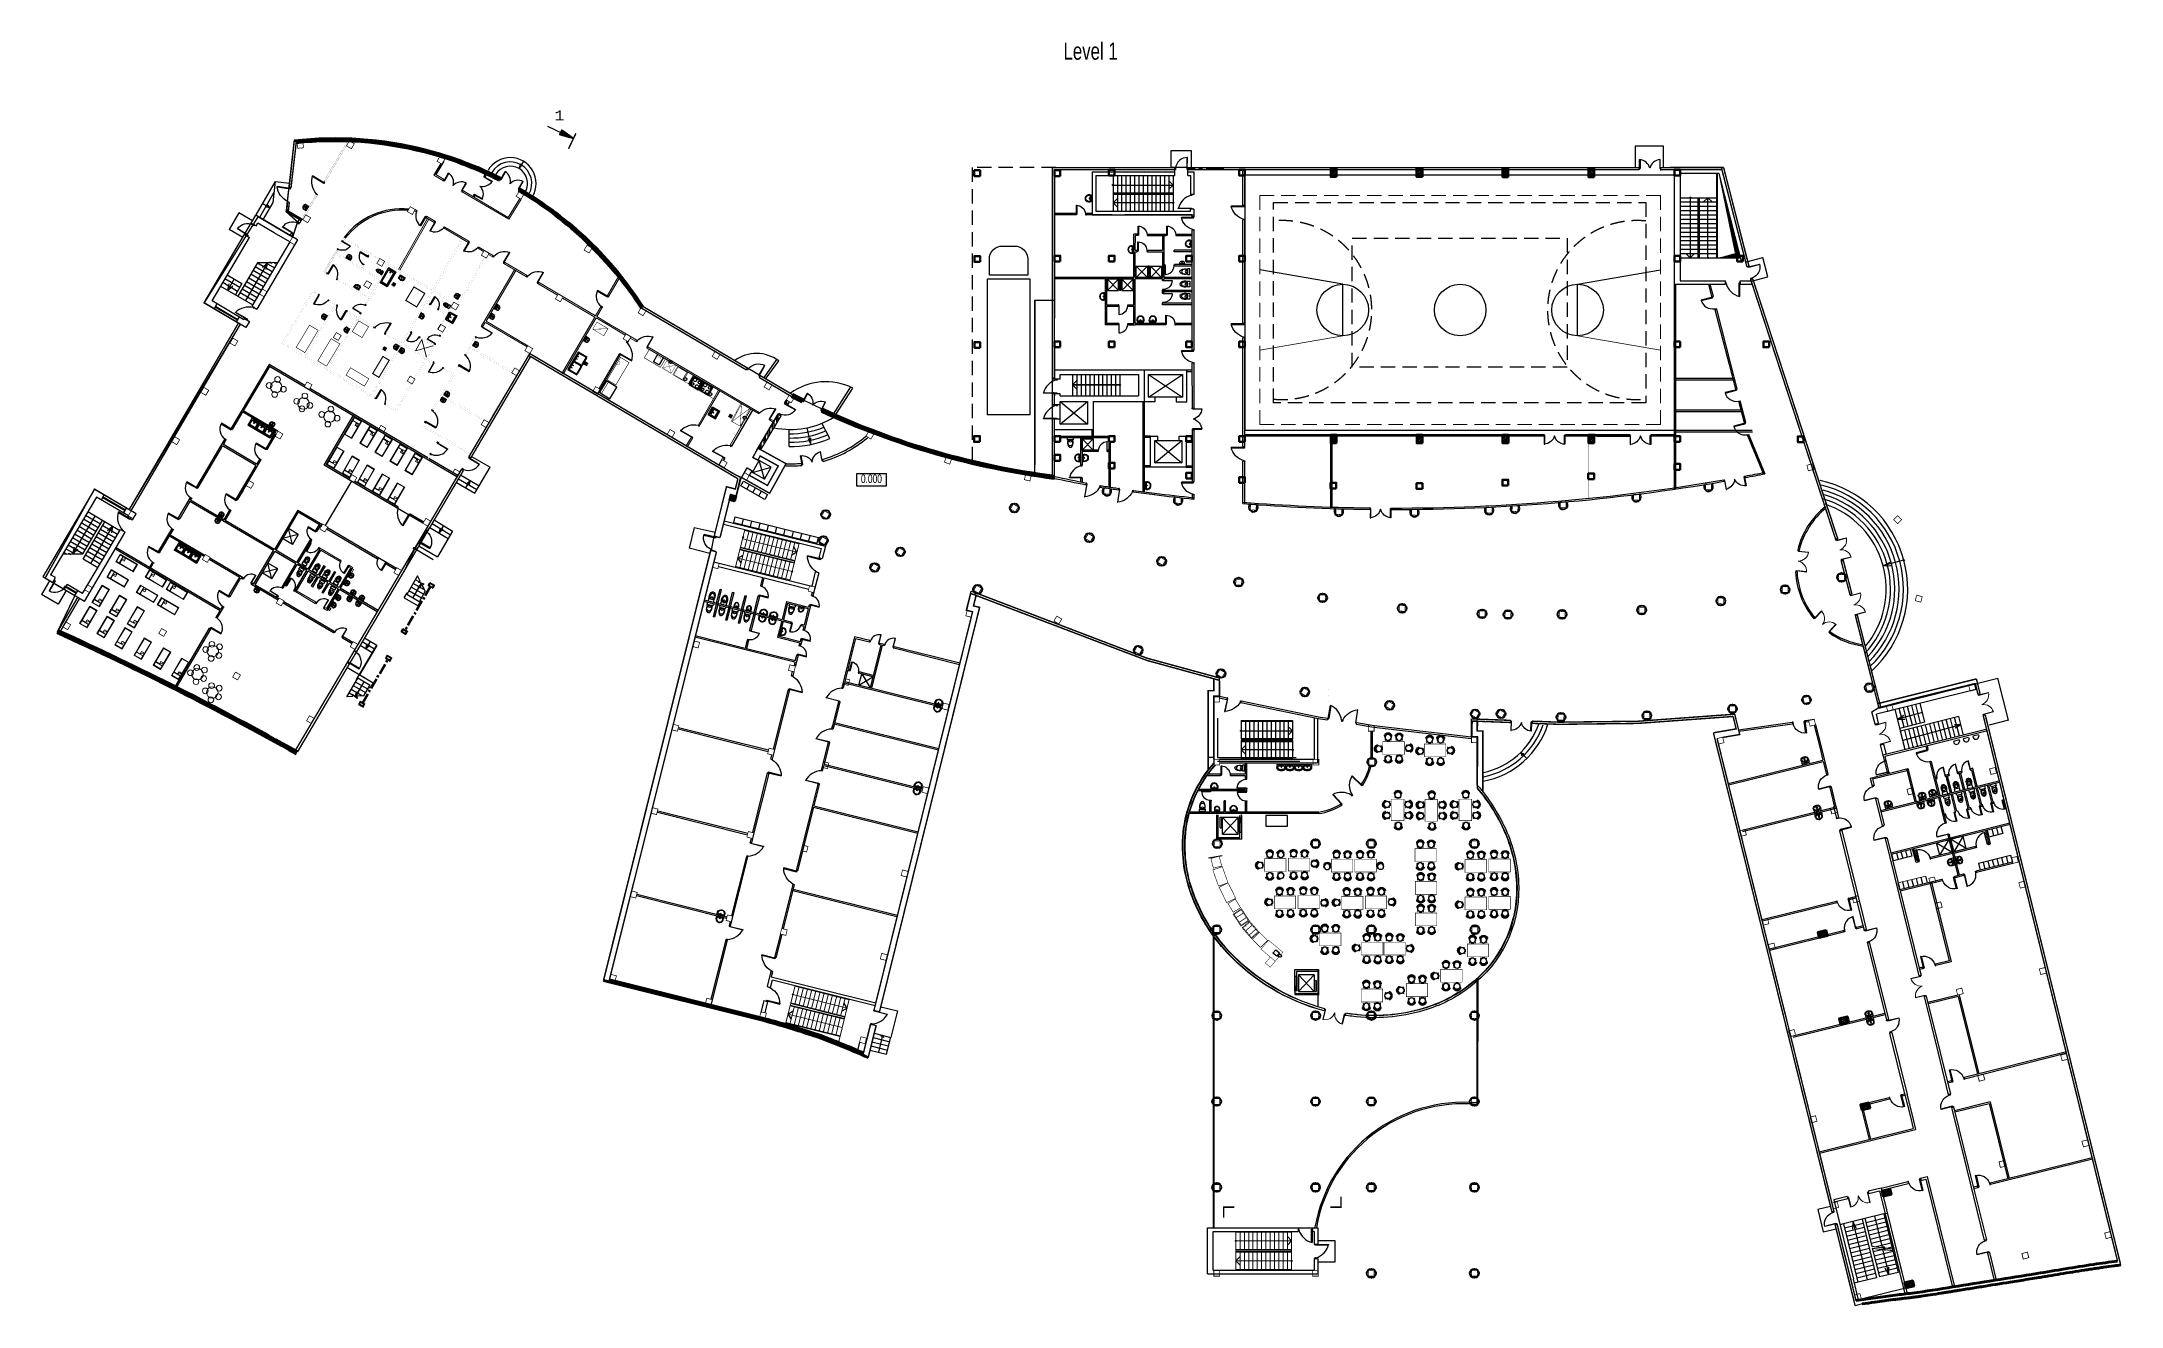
# Model space of a CAD drawing. Header units: millimetres. Extents: x 72758 to 367830, y 150032 to 293149.
# Drawn here: x 72758 to 218025, y 150032 to 238366 of the extents above; entities that cross this region are included whole.
import ezdxf

# ---------------------------------------------------------------- set-up
doc = ezdxf.new("R2010")
doc.units = ezdxf.units.MM
for name, pattern in [('CENTER', [2, 1.25, -0.25, 0.25, -0.25]), ('DASHED', [0.75, 0.5, -0.25]), ('HIDDEN', [0.375, 0.25, -0.125]), ('штриховая', [0.75, 0.5, -0.25])]:
    doc.linetypes.add(name, pattern=pattern)
doc.layers.add('1', color=7, linetype='Continuous', lineweight=0)
for name, color, linetype in [('3', 7, 'Continuous'), ('4', 34, 'Continuous'), ('5', 150, 'Continuous'), ('AX2', 163, 'CENTER'), ('columns', 192, 'Continuous'), ('DIM', 213, 'Continuous'), ('equipments 2', 7, 'Continuous'), ('EXTERIOR_WALLS', 7, 'Continuous'), ('FURNITURE_&_EQUIPMENT', 7, 'Continuous'), ('TECH', 7, 'Continuous')]:
    doc.layers.add(name, color=color, linetype=linetype)
doc.styles.add('RUS1', font='Courier New.ttf', dxfattribs={"width": 0.7, "height": 600})
doc.styles.get("Standard").update_dxf_attribs({"font": 'Arial.ttf'})
doc.linetypes.add('ограждение1', pattern='A,0.25,-0.1,[133,ltypeshp.shx,S=0.1,R=0,X=-0.1,Y=0],-0.1,1', length=1.45)
pattern_1 = [(45, (-256826.88, 321865.63), (-70.710678, 70.710678), [])]

msp = doc.modelspace()

# ---------------------------------------------------------------- texts
at = {"linetype": 'Continuous', "ltscale": 500, "width": 0.7}
msp.add_text('Level 1', height=1200, dxfattribs=at).set_placement((144137, 237102))
at = {"color": 0, "ltscale": 2000, "style": 'RUS1'}
msp.add_text('1', height=700, dxfattribs=at).set_placement((108573, 232856))
at = {"color": 0, "linetype": 'Continuous', "ltscale": 500, "width": 0.7}
msp.add_text('0.000', height=600, dxfattribs=at).set_placement((129985, 207534))

# ---------------------------------------------------------------- blocks, each defined once
blk = doc.blocks.new('Z$W@#52')
at = {"layer": 'columns', "lineweight": 0, "ltscale": 2000, "const_width": 50}
blk.add_lwpolyline([(22, 237), (225, 582), (569, 379), (366, 34), (22, 237)], dxfattribs=at)
blk = doc.blocks.new('A$C009F597E')
at = {"color": 7, "ltscale": 500}
blk.add_line((400, 270), (350, 270), dxfattribs=at)
at = {"layer": '3', "color": 1, "ltscale": 500}
for p, q in [((325, 63), (325, 477)), ((400, 33), (400, 508))]:
    blk.add_line(p, q, dxfattribs=at)
blk.add_circle((287, 273), 23.5, dxfattribs=at)
for centre, radius, start, end in [((270, 270), 270, 61.38775, 298.61225), ((250, 270), 220, 70.22754, 289.77246)]:
    blk.add_arc(centre, radius, start, end, dxfattribs=at)
blk = doc.blocks.new('A$C3D377017')
at = {"color": 7, "ltscale": 500}
blk.add_line((0, 200), (50, 200), dxfattribs=at)
at = {"layer": '3', "color": 1, "ltscale": 500}
for p, q in [((0, 400), (156, 400)), ((0, 0), (0, 400)), ((156, 400), (156, 0)), ((156, 0), (0, 0))]:
    blk.add_line(p, q, dxfattribs=at)
blk.add_circle((252, 203), 71.8, dxfattribs=at)
for centre, major_axis, ratio, start_param, end_param in [((340, 200), (-350, 0), 0.5714286, 1.0162411, 5.2669442), ((373, 200), (214, 0), 0.7388023, -1.5707963, 4.712389)]:
    blk.add_ellipse(centre, major_axis=major_axis, ratio=ratio, start_param=start_param, end_param=end_param, dxfattribs=at)
blk = doc.blocks.new('A$C132F51F1')
at = {"layer": '4', "linetype": 'Continuous'}
for points in [[(810, 860), (0, 860), (0, 820), (810, 820)], [(760, 910), (760, 860), (860, 860), (860, 910)], [(760, 0), (760, 50), (860, 50), (860, 0)]]:
    blk.add_lwpolyline(points, close=True, dxfattribs=at)
blk.add_arc((810, 860), 810, 180, 266.46097, dxfattribs=at)
blk = doc.blocks.new('STRARROW')
at = {"color": 0, "linetype": 'ByBlock'}
for q in [(-0.5, -0.5), (0.5, -0.5)]:
    blk.add_line((0, 0), q, dxfattribs=at)
blk = doc.blocks.new('Z$W@#29020')
at = {"layer": '4', "linetype": 'Continuous'}
for points in [[(0, 78), (39, 78), (39, 0), (0, 0)], [(39, 39), (39, 671), (70, 671), (70, 39)], [(1471, 39), (1471, 671), (1440, 671), (1440, 39)], [(1510, 78), (1471, 78), (1471, 0), (1510, 0)]]:
    blk.add_lwpolyline(points, close=True, dxfattribs=at)
for centre, radius, start, end in [((-36, -151), 825, 16.0853, 84.76525), ((1508, -100), 772, 92.73026, 166.64395)]:
    blk.add_arc(centre, radius, start, end, dxfattribs=at)
blk = doc.blocks.new('Z$W@#11163')
at = {"layer": '4', "linetype": 'Continuous'}
for points in [[(0, 78), (39, 78), (39, 0), (0, 0)], [(39, 39), (39, 971), (70, 971), (70, 39)], [(1010, 78), (971, 78), (971, 0), (1010, 0)]]:
    blk.add_lwpolyline(points, close=True, dxfattribs=at)
blk.add_arc((-276, -289), 1298, 16.40182, 75.97331, dxfattribs=at)
blk = doc.blocks.new('Z$W@#26179')
at = {"layer": 'columns', "ltscale": 1000}
h = blk.add_hatch(dxfattribs=at)
h.set_pattern_fill('ANSI31', color=256, scale=800, style=0)
h.set_pattern_definition(pattern_1)
h.paths.add_polyline_path([(200, 300), (400, 300), (400, 500), (0, 500), (0, 300)])
h.paths.add_polyline_path([(0, 100), (200, 100), (200, 300), (0, 300)])
h.paths.add_polyline_path([(200, 100), (400, 100), (400, 300), (200, 300)])
h = blk.add_hatch(dxfattribs=at)
h.set_pattern_fill('ANSI31', color=256, scale=800, style=0)
h.set_pattern_definition(pattern_1)
h.paths.add_polyline_path([(200, 300), (400, 300), (400, 500), (0, 500), (0, 300)])
h.paths.add_polyline_path([(0, 100), (200, 100), (200, 300), (0, 300)])
h.paths.add_polyline_path([(200, 100), (400, 100), (400, 300), (200, 300)])
for p, q in [((0, 100), (400, 500)), ((0, 500), (400, 100))]:
    blk.add_line(p, q, dxfattribs=at)
at = {"layer": 'columns', "lineweight": 50}
for points in [[(400, 0), (0, 0), (0, 600), (400, 600)], [(400, 0), (0, 0), (0, 600), (400, 600)], [(400, 100), (0, 100), (0, 500), (400, 500)], [(400, 100), (0, 100), (0, 500), (400, 500)]]:
    blk.add_lwpolyline(points, close=True, dxfattribs=at)
blk = doc.blocks.new('Z$W@#13317')
at = {"layer": 'columns', "lineweight": 50}
blk.add_lwpolyline([(400, 0), (0, 0), (0, 400), (400, 400)], close=True, dxfattribs=at)
blk.add_lwpolyline([(400, 0), (0, 0), (0, 400), (400, 400)], close=True, dxfattribs=at)
blk = doc.blocks.new('Z$W@#11946')
at = {"layer": '4', "lineweight": 0, "ltscale": 1000}
for p, q in [((700, 1450), (0, 1450)), ((700, 1420), (0, 1420)), ((700, 80), (0, 80)), ((700, 50), (0, 50)), ((700, 1420), (700, 1450)), ((700, 80), (700, 50))]:
    blk.add_line(p, q, dxfattribs=at)
for points in [[(750, 1450), (750, 1500), (650, 1500), (650, 1450)], [(750, 50), (750, 0), (650, 0), (650, 50)]]:
    blk.add_lwpolyline(points, close=True, dxfattribs=at)
for centre, start, end in [((729, 1475), 181.98687, 263.77094), ((729, 25), 96.22906, 178.01313)]:
    blk.add_arc(centre, 730, start, end, dxfattribs=at)
blk = doc.blocks.new('Z$W@#14180')
at = {"layer": '4', "linetype": 'Continuous'}
for points in [[(0, 78), (39, 78), (39, 0), (0, 0)], [(39, 39), (39, 871), (70, 871), (70, 39)], [(910, 78), (871, 78), (871, 0), (910, 0)]]:
    blk.add_lwpolyline(points, close=True, dxfattribs=at)
blk.add_arc((-150, -159), 1047, 13.07342, 79.59416, dxfattribs=at)
blk = doc.blocks.new('A$C3126655A')
at = {"layer": '1', "linetype": 'Continuous', "ltscale": 2000}
for p, q in [((5800, 6200), (0, 5200)), ((22200, 6200), (28000, 5200))]:
    blk.add_line(p, q, dxfattribs=at)
at = {"layer": '1', "linetype": 'DASHED', "ltscale": 2000}
blk.add_lwpolyline([(28000, 0), (0, 0), (0, 16000), (28000, 16000)], close=True, dxfattribs=at)
blk = doc.blocks.new('санузел')
at = {"layer": '5', "linetype": 'Continuous', "ltscale": 2500}
for p, q in [((-25665, 14506), (-26034, 14506)), ((-26034, 14506), (-26034, 14328)), ((-26034, 14328), (-25665, 14328)), ((-25665, 14328), (-25665, 14506))]:
    blk.add_line(p, q, dxfattribs=at)
blk.add_circle((-25849, 14800), 45.2, dxfattribs=at)
at = {"layer": '5', "linetype": 'Continuous', "ltscale": 2500, "extrusion": (0, 0, -1)}
blk.add_ellipse((-25849, 14736), major_axis=(0, 294), ratio=0.6148935, start_param=3.8130122, end_param=8.7533584, dxfattribs=at)
blk.add_ellipse((-25849, 14768), major_axis=(0, -175), ratio=0.7109723, dxfattribs=at)
blk = doc.blocks.new('Z$W@#1548')
at = {"layer": '5', "linetype": 'Continuous', "ltscale": 2500}
blk.add_line((456, 500), (456, 0), dxfattribs=at)
for points in [[(192, 500), (456, 500)], [(192, 500), (456, 500)], [(192, 0), (456, 0)], [(434, 273), (238, 273)], [(238, 273), (238, 227)], [(238, 227), (434, 227)], [(434, 227), (434, 273)], [(456, 0), (456, 500)]]:
    blk.add_lwpolyline(points, dxfattribs=at)
for centre, radius in [((177, 250), 40.8), ((177, 250), 30.8), ((378, 321), 36.4), ((378, 180), 36.4)]:
    blk.add_circle(centre, radius, dxfattribs=at)
at = {"layer": '5', "linetype": 'Continuous', "ltscale": 2500, "extrusion": (0, 0, -1)}
for major_axis, ratio, start_param, end_param in [((0, 250), 0.7760822, 2.0020725, 7.4193209), ((0, 216), 0.6661354, 1.6764202, 7.7455643), ((0, 250), 0.7760822, 1.4325065, 1.4770176), ((0, 250), 0.7760822, 1.6621611, 1.7057051)]:
    blk.add_ellipse((192, 250), major_axis=major_axis, ratio=ratio, start_param=start_param, end_param=end_param, dxfattribs=at)
blk = doc.blocks.new('МОЙКА_2')
at = {"linetype": 'Continuous'}
blk.add_hatch(color=255, dxfattribs=at).paths.add_polyline_path([(9, -136, 0.117262), (15, -130), (74, -130, 0.2558191), (94, -150), (106, -147, 0.2956593), (130, -126), (127, -114, 0.2956593), (106, -90), (94, -93, 0.2522736), (74, -110), (15, -110, 0.5345225), (-15, -110), (-74, -110, 0.2558191), (-94, -90), (-106, -93, 0.2956593), (-130, -114), (-127, -126, 0.2956593), (-106, -150), (-94, -147, 0.2522736), (-74, -130), (-15, -130, 0.117262), (-9, -136), (-9, -265), (-11, -268), (-11, -272), (-9, -275), (-7, -278), (-4, -280), (0, -281), (4, -280), (7, -278), (9, -275), (11, -272), (11, -268), (9, -264)], flags=0)
at = {"color": 104, "linetype": 'Continuous', "true_color": 0x029d21}
for p, q in [((-300, 0), (300, 0)), ((-300, 0), (-300, -600)), ((300, 0), (300, -600)), ((-300, -600), (300, -600)), ((-275, -100), (-275, -500)), ((225, -50), (-225, -50)), ((-225, -200), (-225, -450)), ((-225, -550), (225, -550)), ((175, -150), (-175, -150)), ((-175, -500), (175, -500)), ((-130, -126), (-130, -114)), ((-126, -114), (-130, -114)), ((-126, -126), (-130, -126)), ((-126, -126), (-126, -114)), ((-107, -115), (-122, -114)), ((-122, -114), (-122, -126)), ((-107, -125), (-122, -126)), ((-108, -119), (-107, -116)), ((-108, -121), (-108, -119)), ((-107, -124), (-108, -121)), ((-107, -116), (-105, -113)), ((-105, -127), (-107, -124)), ((-94, -90), (-106, -90)), ((-106, -94), (-106, -90)), ((-94, -94), (-106, -94)), ((-106, -98), (-94, -98)), ((-105, -113), (-106, -98)), ((-105, -127), (-106, -142)), ((-94, -142), (-106, -142)), ((-106, -146), (-94, -146)), ((-106, -146), (-106, -150)), ((-106, -150), (-94, -150)), ((-105, -113), (-103, -112)), ((-103, -128), (-105, -127)), ((-103, -112), (-100, -112)), ((-100, -128), (-103, -128)), ((-100, -112), (-97, -112)), ((-97, -128), (-100, -128)), ((-97, -112), (-95, -113)), ((-95, -127), (-97, -128)), ((-95, -113), (-94, -98)), ((-95, -113), (-93, -116)), ((-93, -124), (-95, -127)), ((-95, -127), (-94, -142)), ((-94, -94), (-94, -90)), ((-94, -146), (-94, -150)), ((-93, -115), (-78, -114)), ((-93, -116), (-92, -119)), ((-92, -121), (-93, -124)), ((-93, -125), (-78, -126)), ((-92, -119), (-92, -121)), ((-78, -126), (-78, -114)), ((-74, -110), (-15, -110)), ((-74, -114), (-70, -114)), ((-74, -114), (-74, -126)), ((-74, -126), (-70, -126)), ((-74, -130), (-15, -130)), ((-70, -114), (-70, -126)), ((-9, -265), (-11, -268)), ((-11, -268), (-11, -272)), ((-11, -272), (-9, -275)), ((-8, -116), (-9, -118)), ((-9, -118), (-9, -264)), ((-9, -275), (-7, -278)), ((-6, -113), (-8, -116)), ((-7, -278), (-4, -280)), ((-3, -112), (-6, -113)), ((-4, -280), (0, -281)), ((0, -111), (-3, -112)), ((3, -112), (0, -111)), ((0, -281), (4, -280)), ((6, -113), (3, -112)), ((4, -280), (7, -278)), ((8, -116), (6, -113)), ((7, -278), (9, -275)), ((9, -118), (8, -116)), ((9, -264), (9, -118)), ((11, -268), (9, -265)), ((9, -275), (11, -272)), ((11, -272), (11, -268)), ((15, -110), (74, -110)), ((15, -130), (74, -130)), ((70, -114), (70, -126)), ((74, -114), (70, -114)), ((74, -126), (70, -126)), ((74, -114), (74, -126)), ((93, -115), (78, -114)), ((78, -126), (78, -114)), ((93, -125), (78, -126)), ((93, -116), (92, -119)), ((92, -119), (92, -121)), ((92, -121), (93, -124)), ((95, -113), (93, -116)), ((93, -124), (95, -127)), ((94, -90), (106, -90)), ((94, -94), (94, -90)), ((94, -94), (106, -94)), ((106, -98), (94, -98)), ((95, -113), (94, -98)), ((95, -127), (94, -142)), ((94, -142), (106, -142)), ((106, -146), (94, -146)), ((94, -146), (94, -150)), ((106, -150), (94, -150)), ((97, -112), (95, -113)), ((95, -127), (97, -128)), ((100, -112), (97, -112)), ((97, -128), (100, -128)), ((103, -112), (100, -112)), ((100, -128), (103, -128)), ((105, -113), (103, -112)), ((103, -128), (105, -127)), ((105, -113), (106, -98)), ((107, -116), (105, -113)), ((105, -127), (107, -124)), ((105, -127), (106, -142)), ((106, -94), (106, -90)), ((106, -146), (106, -150)), ((107, -115), (122, -114)), ((108, -119), (107, -116)), ((107, -124), (108, -121)), ((107, -125), (122, -126)), ((108, -121), (108, -119)), ((122, -114), (122, -126)), ((126, -114), (130, -114)), ((126, -126), (126, -114)), ((126, -126), (130, -126)), ((130, -126), (130, -114)), ((225, -450), (225, -200)), ((275, -500), (275, -100))]:
    blk.add_line(p, q, dxfattribs=at)
blk.add_circle((0, -120), 0.18, dxfattribs=at)
for centre, radius, start, end in [((-225, -100), 50, 90, 180), ((-225, -500), 50, 180, 270), ((-175, -200), 50, 90, 180), ((-175, -450), 50, 180, 270), ((-100, -120), 28, 102.44004, 167.55996), ((-100, -120), 28, 192.44004, 257.55996), ((-100, -120), 28, 12.44004, 77.55996), ((-100, -120), 28, 282.44004, 347.55996), ((0, -120), 18, 299.4987, 240.5013), ((100, -120), 28, 102.44004, 167.55996), ((100, -120), 28, 192.44004, 257.55996), ((100, -120), 28, 12.44004, 77.55996), ((100, -120), 28, 282.44004, 347.55996), ((175, -200), 50, 0, 90), ((175, -450), 50, 270, 360), ((225, -100), 50, 0, 90), ((225, -500), 50, 270, 360)]:
    blk.add_arc(centre, radius, start, end, dxfattribs=at)
blk = doc.blocks.new('Z$W@#21000')
at = {"layer": '4', "lineweight": 0, "ltscale": 2000}
for p, q in [((0, 0), (0, 1400)), ((0, 1400), (600, 1400)), ((600, 0), (0, 0)), ((30, 1370), (570, 1370)), ((30, 30), (30, 1370)), ((30, 1132), (570, 1132)), ((30, 1107), (329, 1107)), ((570, 30), (30, 30)), ((329, 1107), (570, 912)), ((329, 1107), (329, 912)), ((570, 912), (329, 912)), ((570, 1370), (570, 30)), ((600, 1400), (600, 0))]:
    blk.add_line(p, q, dxfattribs=at)
blk = doc.blocks.new('Z$W@#23638')
at = {"layer": '4', "linetype": 'Continuous'}
for points in [[(705, 70), (0, 491), (21, 526), (726, 104)], [(636, 52), (662, 96), (749, 44), (723, 0)], [(1149, 922), (1123, 878), (1210, 826), (1236, 869)]]:
    blk.add_lwpolyline(points, close=True, dxfattribs=at)
blk.add_arc((781, 43), 901, 67.75613, 150.15904, dxfattribs=at)
blk = doc.blocks.new('Z$W@#29337')
at = {"layer": '4', "linetype": 'Continuous'}
for points in [[(0, 78), (39, 78), (39, 0), (0, 0)], [(39, 39), (39, 771), (70, 771), (70, 39)], [(810, 78), (771, 78), (771, 0), (810, 0)]]:
    blk.add_lwpolyline(points, close=True, dxfattribs=at)
blk.add_arc((-45, -50), 825, 8.90164, 84.14049, dxfattribs=at)
blk = doc.blocks.new('BF43500')
at = {"ltscale": 2000}
for p, q in [((0, 0), (0, 300)), ((0, 300), (87, 300)), ((87, 0), (0, 0)), ((10, 29), (10, 271)), ((81, 289), (22, 284)), ((81, 11), (22, 16)), ((87, 300), (87, 296)), ((87, 4), (87, 0))]:
    blk.add_line(p, q, dxfattribs=at)
for centre, radius, start, end in [((23, 271), 13.5, 95, 180), ((23, 29), 13.5, 180, 265), ((80, 296), 6.8, 275, 0), ((80, 4), 6.8, 0, 85)]:
    blk.add_arc(centre, radius, start, end, dxfattribs=at)
blk = doc.blocks.new('ТРАП')
at = {"color": 7, "linetype": 'Continuous', "ltscale": 1000, "const_width": 30, "elevation": -4376}
for points in [[(-145, 165), (-178, 192)], [(155, 165), (195, 192)], [(-145, -135), (-182, -160)], [(155, -135), (186, -154)]]:
    blk.add_lwpolyline(points, dxfattribs=at)
at = {"color": 7, "linetype": 'Continuous', "const_width": 0.18}
for points in [[(-148, 159), (-166, 177)], [(152, 159), (182, 177)], [(-148, -141), (-184, -166)], [(152, -141), (183, -159)]]:
    blk.add_lwpolyline(points, dxfattribs=at)
at = {"color": 7, "linetype": 'Continuous', "const_width": 30, "elevation": -4376}
blk.add_lwpolyline([(-145, -135), (155, -135), (155, 165), (-145, 165)], close=True, dxfattribs=at)
at = {"color": 7, "linetype": 'Continuous', "const_width": 0.18}
blk.add_lwpolyline([(-148, -141), (152, -141), (152, 159), (-148, 159)], close=True, dxfattribs=at)
blk = doc.blocks.new('A$C72B8649D')
at = {"linetype": 'Continuous'}
h = blk.add_hatch(dxfattribs=at)
h.set_pattern_fill('ANGLE', scale=200, style=0)
h.set_pattern_definition([(0, (253130.074, -61437.475), (0, 55), [40, -15, 0]), (90, (253130.074, -61437.475), (-55, 0), [40, -15, 0])])
h.paths.add_polyline_path([(240, 232), (32, 232), (32, 26), (240, 26)])
at = {"color": 7, "linetype": 'Continuous', "xscale": 0.7000000000000001, "yscale": 0.7000000000000001, "zscale": 0.7000000000000001}
blk.add_blockref('ТРАП', (133, 121, 3063), dxfattribs=at)
blk = doc.blocks.new('BASIN_01_70_11')
at = {"layer": 'equipments 2', "color": 0, "linetype": 'Continuous'}
for p, q in [((-200, 0), (-200, -153)), ((200, 0), (-200, 0)), ((200, 0), (200, -153)), ((-157, -122), (-157, -153)), ((-79, -62), (-79, -62)), ((79, -62), (-79, -62)), ((-24, -28), (-24, -23)), ((-21, -68), (-24, -28)), ((-18, -78), (-11, -131)), ((-14, -66), (-14, -51)), ((-14, -51), (14, -51)), ((-14, -52), (14, -52)), ((11, -131), (18, -78)), ((14, -51), (14, -66)), ((21, -68), (24, -28)), ((24, -28), (24, -23)), ((157, -122), (157, -153))]:
    blk.add_line(p, q, dxfattribs=at)
for points in [[(-200, -153), (-199, -170), (-196, -186), (-190, -202), (-183, -217), (-174, -231), (-163, -244), (-151, -255), (-137, -264)], [(-79, -62), (-94, -63), (-109, -66), (-122, -72), (-134, -79), (-143, -88), (-151, -99), (-155, -110), (-157, -122)], [(-157, -153), (-156, -164), (-154, -174), (-150, -184), (-146, -194), (-140, -203), (-133, -211), (-125, -218), (-116, -224)], [(-137, -264), (-104, -279), (-71, -291), (-36, -298), (0, -300), (36, -298), (71, -291), (104, -279), (137, -264)], [(-116, -224), (-89, -237), (-60, -247), (-30, -253), (0, -255), (30, -253), (60, -247), (89, -237), (116, -224)], [(157, -122), (155, -110), (151, -99), (143, -88), (134, -79), (122, -72), (109, -66), (94, -63), (79, -62)], [(116, -224), (125, -218), (133, -211), (140, -203), (146, -194), (150, -184), (154, -174), (156, -164), (157, -153)], [(137, -264), (151, -255), (163, -244), (174, -231), (183, -217), (190, -202), (196, -186), (199, -170), (200, -153)]]:
    blk.add_lwpolyline(points, dxfattribs=at)
blk.add_circle((0, -138), 17.5, dxfattribs=at)
for centre, radius, start, end in [((0, -27), 25, 339.28556, 200.71444), ((0, -27), 24, 7.83741, 171.8967), ((0, -67), 21.1, 185.16961, 354.83039), ((0, -66), 21.1, 185.16961, 354.83039), ((0, -66), 13.6, 180, 360), ((0, -130), 11.2, 187.13892, 352.86108)]:
    blk.add_arc(centre, radius, start, end, dxfattribs=at)
blk = doc.blocks.new('A$C52FF0292')
at = {"color": 7, "linetype": 'Continuous', "const_width": 30}
for points in [[(15, 601), (915, 601)], [(915, 601), (15, 13)], [(15, 1), (15, 601)], [(15, 24), (915, 24)]]:
    blk.add_lwpolyline(points, dxfattribs=at)
blk = doc.blocks.new('A$C48093C71')
at = {"const_width": 40}
blk.add_lwpolyline([(15, 915), (592, 915)], dxfattribs=at)
at = {"rotation": 90}
blk.add_blockref('A$C52FF0292', (616, 0), dxfattribs=at)
blk = doc.blocks.new('П_ЭЛ')
at = {"color": 7, "linetype": 'Continuous', "ltscale": 1000, "const_width": 30}
blk.add_lwpolyline([(225, 0, 1), (-225, 0, 1)], format="xyb", close=True, dxfattribs=at)
at = {"color": 7, "linetype": 'Continuous', "const_width": 18.8}
for points in [[(-159, 159), (159, -159)], [(-159, -159), (159, 159)]]:
    blk.add_lwpolyline(points, dxfattribs=at)
at = {"color": 7, "linetype": 'Continuous'}
blk.add_circle((0, 0), 225, dxfattribs=at)
blk = doc.blocks.new('ХОЛОДИЛЬН')
at = {"color": 7, "linetype": 'Continuous', "const_width": 20}
blk.add_lwpolyline([(700, 0), (700, 715), (0, 715), (0, 0)], close=True, dxfattribs=at)
for points in [[(10, 0), (657, 715)], [(10, 715), (652, 0)]]:
    blk.add_lwpolyline(points, dxfattribs=at)
at = {"color": 7, "const_width": 20}
blk.add_lwpolyline([(657, 715), (657, 0)], dxfattribs=at)
blk = doc.blocks.new('A$C510835C8')
at = {"color": 7, "linetype": 'Continuous', "rotation": 270}
blk.add_blockref('ХОЛОДИЛЬН', (10, 710), dxfattribs=at)
at = {"color": 7, "linetype": 'Continuous', "xscale": 0.4900000000000001, "yscale": 0.4900000000000001, "zscale": 0.4900000000000001, "rotation": 270}
blk.add_blockref('П_ЭЛ', (289, 695), dxfattribs=at)
blk = doc.blocks.new('RANGE_ELECTRIC_01_22')
at = {"layer": 'TECH', "color": 7, "linetype": 'Continuous'}
for p, q in [((0, 600), (600, 600)), ((0, 0), (600, 0)), ((50, 570), (30, 550)), ((30, 550), (30, 50)), ((30, 50), (50, 30)), ((550, 570), (50, 570)), ((50, 30), (550, 30)), ((570, 550), (550, 570)), ((550, 30), (570, 50)), ((570, 50), (570, 550))]:
    blk.add_line(p, q, dxfattribs=at)
for centre, radius in [((150, 150), 100), ((150, 450), 75), ((450, 450), 100), ((450, 150), 75)]:
    blk.add_circle(centre, radius, dxfattribs=at)
blk = doc.blocks.new('ПЕЧЬ')
for p, q in [((-598, 600), (-598, 0)), ((0, 600), (-1, 0))]:
    blk.add_line(p, q)
at = {"layer": 'TECH'}
blk.add_blockref('RANGE_ELECTRIC_01_22', (-600, 0), dxfattribs=at)
blk = doc.blocks.new('Z$W@#18065')
at = {"color": 7, "linetype": 'Continuous', "const_width": 30}
for points in [[(1887, 2168), (2295, 2856), (1693, 3213), (1285, 2525)], [(1864, 2239), (2221, 2841), (1705, 3147), (1348, 2545)], [(1235, 1053), (1658, 1768), (1055, 2125), (632, 1410)], [(1669, 1779), (1873, 2123), (1270, 2480), (1066, 2136)], [(623, 21), (827, 365), (224, 722), (21, 377)], [(827, 365), (1235, 1053), (632, 1410), (224, 722)]]:
    blk.add_lwpolyline(points, close=True, dxfattribs=at)
at = {"color": 7, "linetype": 'Continuous'}
for name, p, xscale, yscale, zscale, rotation in [('ПЕЧЬ', (1198, 1114), 1.099999999985259, 1.200000000011642, 1.099999999985259, 329.3485897499207), ('П_ЭЛ', (1380, 2343), 0.4899999999903322, 0.4899999999903322, 0.4899999999903322, 149.3485897528068), ('П_ЭЛ', (335, 585), 0.4899999999903322, 0.4899999999903322, 0.4899999999903322, 149.3485897528068), ('ПЕЧЬ', (826, 405), 1.099999999985259, 1.200000000011642, 1.099999999985259, 329.3485897499207)]:
    blk.add_blockref(name, p, dxfattribs=dict(at, xscale=xscale, yscale=yscale, zscale=zscale, rotation=rotation))
blk = doc.blocks.new('Z$W@#9585')
at = {"color": 1, "ltscale": 1200}
for p, q in [((217, 507), (386, 816)), ((233, 441), (721, 173)), ((721, 173), (237, 439)), ((451, 838), (939, 570))]:
    blk.add_line(p, q, dxfattribs=at)
at = {"color": 1, "ltscale": 1200, "const_width": 20}
for points in [[(181, 500, 0.4671903), (197, 433)], [(370, 851, -0.4142136), (438, 872)]]:
    blk.add_lwpolyline(points, format="xyb", dxfattribs=at)
for points in [[(181, 499), (373, 850)], [(682, 166), (200, 431)]]:
    blk.add_lwpolyline(points, dxfattribs=at)
at = {"color": 1, "ltscale": 1200}
for points in [[(710, 153, 20, 20, 0), (197, 433, 0, 0, 0)], [(950, 590, 20, 20, 0), (409, 887, 0, 0, 0)]]:
    blk.add_lwpolyline(points, format="xyseb", dxfattribs=at)
at = {"color": 1, "ltscale": 500, "const_width": 20}
for points in [[(774, 332), (629, 412)], [(674, 343), (707, 403)], [(837, 447), (692, 526)], [(774, 525), (741, 465)]]:
    blk.add_lwpolyline(points, dxfattribs=at)
at = {"color": 1, "ltscale": 1200}
for centre, start, end in [((261, 483), 151.23891, 241.23891), ((428, 793), 62.25075, 152.25075)]:
    blk.add_arc(centre, 50, start, end, dxfattribs=at)
at = {"layer": 'DIM', "const_width": 40}
blk.add_lwpolyline([(653, 1504), (27, 364), (641, 27), (1266, 1167)], close=True, dxfattribs=at)
blk = doc.blocks.new('МОЙКА_КУХ')
at = {"color": 1, "ltscale": 1200}
for p, q in [((350, 0), (-350, 0)), ((-350, 0), (-350, -653)), ((350, 0), (350, -664)), ((350, 0), (350, -653)), ((-324, -622), (-324, -88)), ((-324, -96), (323, -96)), ((295, -708), (-295, -708)), ((268, -677), (-269, -677)), ((-142, -143), (-67, -143)), ((-100, -8), (-100, -189)), ((55, -143), (131, -143)), ((55, -143), (131, -143)), ((98, -8), (98, -189)), ((323, -88), (323, -622))]:
    blk.add_line(p, q, dxfattribs=at)
for centre, start, end in [((-295, -653), 180, 270), ((-269, -622), 180, 270), ((268, -622), 270, 360), ((295, -653), 270, 360)]:
    blk.add_arc(centre, 55, start, end, dxfattribs=at)
blk = doc.blocks.new('S1')
at = {"linetype": 'Continuous', "ltscale": 500}
for p, q in [((-10, 0), (-4.12, 0)), ((0, 0), (-5, 0.88)), ((-5, 0.88), (-5, -0.88)), ((0, 0), (-5, -0.88))]:
    blk.add_line(p, q, dxfattribs=at)
blk.add_lwpolyline([(0, 0, 0, 2, 0), (-5, 0, 2, 2, 0)], format="xyseb", dxfattribs=at)
blk.add_lwpolyline([(0, 0), (-4.7, 0.83, -0.700208), (-4.7, -0.83)], format="xyb", close=True, dxfattribs=at)
blk.add_lwpolyline([(0, 0), (-4.7, 0.83, -0.700208), (-4.7, -0.83)], format="xyb", close=True, dxfattribs=at)
blk.add_arc((-5, 0), 0.882, 270, 90, dxfattribs=at)
at = {"layer": 'AX2', "linetype": 'Continuous', "ltscale": 500, "const_width": 0.5}
blk.add_lwpolyline([(0, 2), (0, -4)], dxfattribs=at)
blk = doc.blocks.new('A$C315A364B')
at = {"color": 7, "linetype": 'Continuous', "const_width": 30}
blk.add_lwpolyline([(15, 104), (1415, 104), (1415, 819), (15, 819)], close=True, dxfattribs=at)
for points in [[(15, 759), (1415, 104)], [(1415, 759), (15, 104)], [(15, 759), (1415, 759)], [(695, 759), (695, 819)], [(715, 759), (715, 819)], [(735, 759), (735, 819)]]:
    blk.add_lwpolyline(points, dxfattribs=at)
at = {"color": 7, "linetype": 'Continuous', "xscale": 0.4900000000000001, "yscale": 0.4900000000000001, "zscale": 0.4900000000000001, "rotation": 270}
blk.add_blockref('П_ЭЛ', (681, 118), dxfattribs=at)
blk = doc.blocks.new('Z$W@#14592')
at = {"color": 7, "ltscale": 500}
blk.add_line((173, 1), (173, 49), dxfattribs=at)
at = {"layer": '3', "color": 1, "ltscale": 500}
for p, q in [((325, 1), (21, 0)), ((306, 73), (41, 72))]:
    blk.add_line(p, q, dxfattribs=at)
at = {"layer": '3', "color": 1, "ltscale": 500, "extrusion": (0, 0, -1)}
for centre, major_axis, start_param, end_param in [((173, 125), (1, -260), 1.0714183, 5.211767), ((173, 125), (1, -260), 1.0714183, 5.211767), ((173, 144), (1, -211), 1.2257018, 5.0574835), ((173, 144), (1, -211), 1.2257018, 5.0574835)]:
    blk.add_ellipse(centre, major_axis=major_axis, ratio=0.6666667, start_param=start_param, end_param=end_param, dxfattribs=at)
blk.add_ellipse((171, 129), major_axis=(-0.1, 22.6), ratio=0.6666667, dxfattribs=at)
blk.add_ellipse((171, 129), major_axis=(-0.1, 22.6), ratio=0.6666667, dxfattribs=at)
blk = doc.blocks.new('СТЕНА_1757', base_point=(212034, 266605))
at = {"layer": 'EXTERIOR_WALLS', "color": 7, "linetype": 'Continuous'}
for p, q in [((212034, 266485), (212034, 264963)), ((212154, 264843), (212154, 266485))]:
    blk.add_line(p, q, dxfattribs=at)
blk = doc.blocks.new('W_M_REVERSIBLE_70_482')
at = {"color": 0, "linetype": 'ByBlock'}
for p, q in [((-508, 0), (508, 0)), ((-419.15, 0), (-419.15, -44.45)), ((419.15, 0), (419.15, -44.45)), ((-508, -44.45), (508, -44.45)), ((-419.15, -22.225), (419.15, -22.225))]:
    blk.add_line(p, q, dxfattribs=at)
blk = doc.blocks.new('BASIN_02_70_24')
at = {"layer": 'FURNITURE_&_EQUIPMENT', "color": 5, "linetype": 'Continuous'}
for p, q in [((-300, 0), (-300, -229)), ((300, 0), (-300, 0)), ((300, 0), (300, -229)), ((-235, -183), (-235, -229)), ((-119, -92), (-119, -92)), ((119, -92), (-119, -92)), ((-24, -59), (-24, -54)), ((-21, -99), (-24, -59)), ((-18, -109), (-11, -162)), ((-14, -97), (-14, -82)), ((-14, -82), (14, -82)), ((-14, -83), (14, -83)), ((11, -162), (18, -109)), ((14, -82), (14, -97)), ((21, -99), (24, -59)), ((24, -59), (24, -54)), ((235, -183), (235, -229))]:
    blk.add_line(p, q, dxfattribs=at)
for points in [[(-300, -229), (-298, -254), (-294, -279), (-286, -303), (-275, -326), (-261, -347), (-244, -366), (-226, -382), (-205, -396)], [(-119, -92), (-141, -94), (-163, -99), (-183, -108), (-201, -119), (-215, -133), (-226, -148), (-233, -166), (-235, -183)], [(-235, -229), (-234, -245), (-231, -261), (-226, -277), (-218, -291), (-210, -304), (-199, -316), (-187, -327), (-174, -336)], [(-205, -396), (-157, -419), (-106, -436), (-53, -447), (0, -450), (53, -447), (106, -436), (157, -419), (205, -396)], [(-174, -336), (-133, -356), (-90, -370), (-45, -379), (0, -382), (45, -379), (90, -370), (133, -356), (174, -336)], [(235, -183), (233, -166), (226, -148), (215, -133), (201, -119), (183, -108), (163, -99), (141, -94), (119, -92)], [(174, -336), (187, -327), (199, -316), (210, -304), (218, -291), (226, -277), (231, -261), (234, -245), (235, -229)], [(205, -396), (226, -382), (244, -366), (261, -347), (275, -326), (286, -303), (294, -279), (298, -254), (300, -229)]]:
    blk.add_lwpolyline(points, dxfattribs=at)
blk.add_circle((0, -207), 17.5, dxfattribs=at)
for centre, radius, start, end in [((0, -57), 25, 339.28556, 200.71444), ((0, -57), 24, 7.83741, 171.8967), ((0, -97), 21.1, 185.16961, 354.83039), ((0, -97), 21.1, 185.16961, 354.83039), ((0, -97), 13.6, 180, 360), ((0, -160), 11.2, 187.13892, 352.86108)]:
    blk.add_arc(centre, radius, start, end, dxfattribs=at)
blk = doc.blocks.new('A$C68320D9E')
at = {"color": 7, "linetype": 'Continuous', "const_width": 15}
for points in [[(94, 447), (64, 473)], [(82, 495), (111, 469)], [(135, 129), (121, 109)], [(140, 95), (153, 116)], [(223, 60), (220, 43)], [(316, 60), (320, 43)], [(400, 95), (387, 116)], [(405, 129), (419, 109)], [(458, 495), (429, 469)], [(446, 447), (476, 473)]]:
    blk.add_lwpolyline(points, dxfattribs=at)
at = {"color": 7, "linetype": 'Continuous'}
for centre, major_axis, start_param, end_param in [((33, 196), (0, -34.2), 4.2336146, 4.6597673), ((50, 195), (0, -52.1), 4.6597673, 4.9565939), ((73, 201), (0, -77.2), 4.9565939, 5.2001868), ((18, 204), (0, -17.3), 3.6293905, 4.2336146), ((270, 311), (0, -311), 5.2001868, 5.6723201), ((18, 204), (0, -17.3), 3.0251664, 3.6293905), ((16, 187), (0, -34.2), 2.5990137, 3.0251664), ((270, 311), (0, -229), 4.0775908, 5.6216817), ((8, 172), (0, -52.1), 2.3021871, 2.5990137), ((58, 180), (0, -15.8), 4.1521489, 5.2701345), ((-10, 155), (0, -77.2), 2.0585942, 2.3021871), ((270, 311), (0, -273), 5.2445876, 6.0909354), ((270, 311), (0, -255), 5.2001868, 5.6723201), ((73, 484), (0, -14.5), 2.443461, 5.5850536), ((102, 458), (0, -14.5), 5.5850536, 8.7266463), ((270, 311), (0, -311), 5.6723201, 6.2831853), ((270, 311), (0, -229), 3.1415927, 3.9509238), ((270, 311), (0, -255), 5.6723201, 6.0909354), ((144, 123), (0, -11.6), 0.9599311, 4.1015237), ((270, 311), (0, -229), 5.7229584, 6.2831853), ((270, 311), (0, -273), 6.0909145, 6.2831853), ((270, 311), (0, -229), 2.3322615, 3.1415927), ((270, 311), (0, -229), 0, 0.5602269), ((270, 311), (0, -311), 0, 0.6108652), ((270, 311), (0, -273), 0, 0.1922708), ((270, 311), (0, -255), 0.1922499, 0.6108652), ((270, 311), (0, -273), 0.1922499, 1.0385977), ((396, 123), (0, -11.6), 2.1816616, 5.3232542), ((270, 311), (0, -229), 0.6615036, 2.2055946), ((270, 311), (0, -255), 0.6108652, 1.0829985), ((437, 458), (0, -14.5), 3.8397244, 6.981317), ((270, 311), (0, -311), 0.6108652, 1.0829985), ((467, 484), (0, -14.5), 0.6981317, 3.8397244), ((550, 155), (0, -77.2), 3.9809982, 4.2245911), ((532, 172), (0, -52.1), 3.6841716, 3.9809982), ((482, 180), (0, -15.8), 1.0130509, 2.1310364), ((523, 187), (0, -34.2), 3.2580189, 3.6841716), ((522, 204), (0, -17.3), 2.6537948, 3.2580189), ((522, 204), (0, -17.3), 2.0495707, 2.6537948), ((467, 201), (0, -77.2), 1.0829985, 1.3265914), ((507, 196), (0, -34.2), 1.623418, 2.0495707), ((490, 195), (0, -52.1), 1.3265914, 1.623418)]:
    blk.add_ellipse(centre, major_axis=major_axis, ratio=0.9552177, start_param=start_param, end_param=end_param, dxfattribs=at)
blk.add_ellipse((270, 311), major_axis=(0, -211), ratio=0.9552177, dxfattribs=at)
blk = doc.blocks.new('A$C40AB6862')
at = {"const_width": 40}
blk.add_lwpolyline([(20, 608), (1520, 608), (1520, 1508), (20, 1508)], close=True, dxfattribs=at)
at = {"color": 7, "linetype": 'Continuous', "const_width": 15}
for points in [[(207, 1659), (177, 1633)], [(195, 1611), (224, 1637)], [(248, 1977), (234, 1997)], [(253, 2011), (266, 1990)], [(336, 2046), (333, 2063)], [(429, 2046), (433, 2063)], [(513, 2011), (500, 1990)], [(518, 1977), (532, 1997)], [(571, 1611), (542, 1637)], [(559, 1659), (589, 1633)], [(207, 456), (177, 482)], [(195, 505), (224, 479)], [(248, 139), (234, 118)], [(253, 105), (266, 126)], [(336, 70), (333, 53)], [(429, 70), (433, 53)], [(513, 105), (500, 126)], [(518, 139), (532, 118)], [(571, 505), (542, 479)], [(559, 456), (589, 482)]]:
    blk.add_lwpolyline(points, dxfattribs=at)
at = {"color": 7, "linetype": 'Continuous'}
for centre, major_axis, ratio, start_param, end_param in [((163, 1911), (0, 52.1), 0.9552177, 1.3265914, 1.623418), ((146, 1910), (0, 34.2), 0.9552177, 1.623418, 2.0495707), ((186, 1905), (0, 77.2), 0.9552177, 1.0829985, 1.3265914), ((131, 1902), (0, 17.3), 0.9552177, 2.0495707, 2.6537948), ((383, 1796), (0, 311), 0.9552177, 0.6108652, 1.0829985), ((131, 1902), (0, 17.3), 0.9552177, 2.6537948, 3.2580189), ((129, 1919), (0, 34.2), 0.9552177, 3.2580189, 3.6841716), ((383, 1796), (0, 229), 0.9552177, 0.6615036, 2.2055946), ((121, 1934), (0, 52.1), 0.9552177, 3.6841716, 3.9809982), ((171, 1926), (0, 15.8), 0.9552177, 1.0130509, 2.1310364), ((383, 1796), (0, 273), 0.9552177, 0.1922499, 1.0385977), ((103, 1951), (0, 77.2), 0.9552177, 3.9809982, 4.2245911), ((383, 1796), (0, 255), 0.9552177, 0.6108652, 1.0829985), ((186, 1622), (1.7, 20.7), 0.542642, 1.0483298, 4.1899224), ((215, 1648), (1.7, 20.7), 0.542642, 4.1899224, 7.3315151), ((383, 1796), (0, 311), 0.9552177, 0, 0.6108652), ((383, 1796), (0, 229), 0.9552177, 2.3322615, 3.1415927), ((383, 1796), (0, 255), 0.9552177, 0.1922499, 0.6108652), ((257, 1983), (4.3, 25.9), 0.3148202, 1.8829096, 5.0245023), ((383, 1796), (0, 229), 0.9552177, 0, 0.5602269), ((383, 1796), (0, 273), 0.9552177, 0, 0.1922708), ((383, 1796), (0, 311), 0.9552177, -0.6108652, 0), ((383, 1796), (0, 273), 0.9552177, -0.1922708, 0), ((383, 1796), (0, 229), 0.9552177, -0.5602269, 0), ((383, 1796), (0, 229), 0.9552177, 3.1415927, 3.9509238), ((383, 1796), (0, 255), 0.9552177, -0.6108652, -0.1922499), ((383, 1796), (0, 273), 0.9552177, -1.0385977, -0.1922499), ((509, 1983), (-4.3, 25.9), 0.3148202, 1.258683, 4.4002757), ((383, 1796), (0, 229), 0.9552177, 4.0775908, 5.6216817), ((383, 1796), (0, 255), 0.9552177, -1.0829985, -0.6108652), ((550, 1648), (-1.7, 20.7), 0.542642, -1.0483298, 2.0932629), ((383, 1796), (0, 311), 0.9552177, -1.0829985, -0.6108652), ((580, 1622), (-1.7, 20.7), 0.542642, 2.0932629, 5.2348556), ((663, 1951), (0, 77.2), 0.9552177, 2.0585942, 2.3021871), ((595, 1926), (0, 15.8), 0.9552177, 4.1521489, 5.2701345), ((645, 1934), (0, 52.1), 0.9552177, 2.3021871, 2.5990137), ((637, 1919), (0, 34.2), 0.9552177, 2.5990137, 3.0251664), ((635, 1902), (0, 17.3), 0.9552177, 3.0251664, 3.6293905), ((635, 1902), (0, 17.3), 0.9552177, 3.6293905, 4.2336146), ((580, 1905), (0, 77.2), 0.9552177, -1.3265914, -1.0829985), ((620, 1910), (0, 34.2), 0.9552177, 4.2336146, 4.6597673), ((603, 1911), (0, 52.1), 0.9552177, 4.6597673, 4.9565939)]:
    blk.add_ellipse(centre, major_axis=major_axis, ratio=ratio, start_param=start_param, end_param=end_param, dxfattribs=at)
blk.add_ellipse((383, 1796), major_axis=(0, 211), ratio=0.9552177, dxfattribs=at)
at = {"color": 7, "linetype": 'Continuous', "extrusion": (0, 0, -1)}
for centre, major_axis, ratio, start_param, end_param in [((146, 206), (0, -34.2), 0.9552177, 1.623418, 2.0495707), ((163, 205), (0, -52.1), 0.9552177, 1.3265914, 1.623418), ((186, 211), (0, -77.2), 0.9552177, 1.0829985, 1.3265914), ((131, 214), (0, -17.3), 0.9552177, 2.0495707, 2.6537948), ((383, 320), (0, -311), 0.9552177, 0.6108652, 1.0829985), ((131, 214), (0, -17.3), 0.9552177, 2.6537948, 3.2580189), ((129, 197), (0, -34.2), 0.9552177, 3.2580189, 3.6841716), ((383, 320), (0, -229), 0.9552177, 0.6615036, 2.2055946), ((121, 181), (0, -52.1), 0.9552177, 3.6841716, 3.9809982), ((171, 190), (0, -15.8), 0.9552177, 1.0130509, 2.1310364), ((103, 165), (0, -77.2), 0.9552177, 3.9809982, 4.2245911), ((383, 320), (0, -273), 0.9552177, 0.1922499, 1.0385977), ((383, 320), (0, -255), 0.9552177, 0.6108652, 1.0829985), ((186, 494), (1.7, -20.7), 0.542642, 1.0483298, 4.1899224), ((215, 467), (1.7, -20.7), 0.542642, 4.1899224, 7.3315151), ((383, 320), (0, -311), 0.9552177, 0, 0.6108652), ((383, 320), (0, -229), 0.9552177, 2.3322615, 3.1415927), ((383, 320), (0, -255), 0.9552177, 0.1922499, 0.6108652), ((257, 132), (4.3, -25.9), 0.3148202, 1.8829096, 5.0245023), ((383, 320), (0, -229), 0.9552177, 0, 0.5602269), ((383, 320), (0, -273), 0.9552177, 0, 0.1922708), ((383, 320), (0, -229), 0.9552177, 3.1415927, 3.9509238), ((383, 320), (0, -229), 0.9552177, -0.5602269, 0), ((383, 320), (0, -311), 0.9552177, -0.6108652, 0), ((383, 320), (0, -273), 0.9552177, -0.1922708, 0), ((383, 320), (0, -255), 0.9552177, -0.6108652, -0.1922499), ((383, 320), (0, -273), 0.9552177, -1.0385977, -0.1922499), ((509, 132), (-4.3, -25.9), 0.3148202, 1.258683, 4.4002757), ((383, 320), (0, -229), 0.9552177, 4.0775908, 5.6216817), ((383, 320), (0, -255), 0.9552177, -1.0829985, -0.6108652), ((550, 467), (-1.7, -20.7), 0.542642, -1.0483298, 2.0932629), ((383, 320), (0, -311), 0.9552177, -1.0829985, -0.6108652), ((580, 494), (-1.7, -20.7), 0.542642, 2.0932629, 5.2348556), ((663, 165), (0, -77.2), 0.9552177, 2.0585942, 2.3021871), ((645, 181), (0, -52.1), 0.9552177, 2.3021871, 2.5990137), ((595, 190), (0, -15.8), 0.9552177, 4.1521489, 5.2701345), ((637, 197), (0, -34.2), 0.9552177, 2.5990137, 3.0251664), ((635, 214), (0, -17.3), 0.9552177, 3.0251664, 3.6293905), ((635, 214), (0, -17.3), 0.9552177, 3.6293905, 4.2336146), ((580, 211), (0, -77.2), 0.9552177, -1.3265914, -1.0829985), ((620, 206), (0, -34.2), 0.9552177, 4.2336146, 4.6597673), ((603, 205), (0, -52.1), 0.9552177, 4.6597673, 4.9565939)]:
    blk.add_ellipse(centre, major_axis=major_axis, ratio=ratio, start_param=start_param, end_param=end_param, dxfattribs=at)
blk.add_ellipse((383, 320), major_axis=(0, -211), ratio=0.9552177, dxfattribs=at)
at = {"xscale": -1, "rotation": 180}
blk.add_blockref('A$C68320D9E', (884, 2116), dxfattribs=at)
blk.add_blockref('A$C68320D9E', (884, 0))
blk = doc.blocks.new('A$C117B59C0')
at = {"layer": '3', "ltscale": 2000}
for p, q in [((0, 872), (867, 1092)), ((0, 872), (1093, 221)), ((221, 0), (0, 872)), ((867, 1092), (221, 0)), ((1088, 219), (221, 0)), ((867, 1092), (1093, 221))]:
    blk.add_line(p, q, dxfattribs=at)

# ---------------------------------------------------------------- hatches: boundary and pattern name
at = {"ltscale": 2000}
h = msp.add_hatch(dxfattribs=at)
h.set_pattern_fill('ANSI31', color=0, scale=100, style=0)
h.set_pattern_definition([(45, (575254.404, 154773.288), (-8.83883476, 8.83883476), [])])
h.paths.add_polyline_path([(190222, 227825), (190268, 227836), (191434, 223264), (190024, 223264), (191091, 223565)])
at = {"linetype": 'Continuous'}
msp.add_hatch(color=0, dxfattribs=at).paths.add_polyline_path([(97180, 222321, 0.117262), (97188, 222323), (97239, 222294, 0.2558191), (97246, 222267), (97258, 222263, 0.2956593), (97290, 222269), (97294, 222281, 0.2956593), (97287, 222312), (97275, 222316, 0.2522736), (97249, 222311), (97198, 222341, 0.5345225), (97172, 222356), (97121, 222385, 0.2558191), (97114, 222412), (97102, 222416, 0.2956593), (97071, 222410), (97067, 222398, 0.2956593), (97073, 222367), (97085, 222363, 0.2522736), (97111, 222368), (97162, 222338, 0.117262), (97165, 222330), (97100, 222219), (97097, 222217), (97095, 222213), (97094, 222210), (97095, 222206), (97097, 222203), (97100, 222200), (97103, 222199), (97107, 222199), (97111, 222200), (97113, 222203), (97115, 222206), (97116, 222210)], flags=0)
at = {"linetype": 'Continuous', "ltscale": 2000}
h = msp.add_hatch(dxfattribs=at)
h.set_pattern_fill('ANSI32', color=0, scale=800, angle=45, style=0)
h.set_pattern_definition([(90, (57815.38, 9836.12), (-300, 2e-14), []), (90, (57915.38, 9936.12), (-300, 2e-14), [])])
h.paths.add_polyline_path([(124380, 212256), (124247, 212335), (124196, 212365), (122783, 209974), (122993, 209858)])
h.paths.add_polyline_path([(124666, 213159), (124776, 213345), (124950, 213242), (124841, 213055), (124674, 213154)])
at = {"lineweight": 40, "ltscale": 2000}
h = msp.add_hatch(dxfattribs=at)
h.set_pattern_fill('ANSI31', color=0, scale=800, angle=346.02004, style=0)
h.set_pattern_definition([(31.02004, (-50690.1, 580618.77), (-51.533787, 85.69871), [])])
h.paths.add_polyline_path([(121039, 206485), (121233, 206436), (121281, 206630), (120893, 206727), (120845, 206533)])
h.paths.add_polyline_path([(120797, 206339), (120991, 206291), (121039, 206485), (120845, 206533)])
h.paths.add_polyline_path([(120991, 206291), (121185, 206242), (121233, 206436), (121039, 206485)])
h = msp.add_hatch(dxfattribs=at)
h.set_pattern_fill('ANSI31', color=0, scale=800, angle=346.02004, style=0)
h.set_pattern_definition([(31.02004, (-50690.14, 580618.75), (-51.533787, 85.69871), [])])
h.paths.add_polyline_path([(121039, 206485), (121233, 206436), (121281, 206630), (120893, 206727), (120845, 206533)])
h.paths.add_polyline_path([(120797, 206339), (120991, 206291), (121039, 206485), (120845, 206533)])
h.paths.add_polyline_path([(120991, 206291), (121185, 206242), (121233, 206436), (121039, 206485)])
at = {"linetype": 'Continuous', "ltscale": 2000}
h = msp.add_hatch(color=0, dxfattribs=at)
h.paths.add_polyline_path([(98867, 203049, 0.5807635), (98735, 202973, 0.2652114), (98778, 202898)])
h.paths.add_polyline_path([(98910, 202973, 0.2652114), (98867, 203049), (98778, 202898, 0.5807635)])

# ---------------------------------------------------------------- linework, layer by layer
at = {"color": 0, "linetype": 'Continuous', "ltscale": 2000}
for p, q in [((186034, 231064), (184067, 231064)), ((184067, 231064), (184067, 229564)), ((186034, 229564), (186034, 231064)), ((100637, 229856), (100156, 229040)), ((100849, 230019), (100293, 229075)), ((106407, 230013), (106104, 229496)), ((106104, 229496), (106226, 229853)), ((106104, 229496), (106355, 229777)), ((151658, 229564), (151658, 230764)), ((151658, 230764), (153058, 230764)), ((152819, 229564), (151658, 229564)), ((151908, 229014), (151908, 229564)), ((152819, 229014), (152819, 229564)), ((153058, 230764), (153058, 229564)), ((100825, 228646), (100876, 228732)), ((103663, 228971), (103768, 229165)), ((103663, 228970), (103751, 228923)), ((103751, 228923), (103856, 229118)), ((104826, 228814), (104759, 228681)), ((106153, 228090), (106077, 227961)), ((102128, 227882), (102176, 227965)), ((102894, 227542), (102947, 227641)), ((102947, 227641), (103035, 227594)), ((102980, 227491), (103035, 227594)), ((152995, 226514), (152995, 226672)), ((89883, 226595), (90747, 226085)), ((90050, 226497), (89994, 226402)), ((90784, 225700), (90777, 225688)), ((153245, 226118), (153095, 226118)), ((153245, 225208), (153095, 225208)), ((93398, 223861), (93472, 223817)), ((93759, 224472), (93832, 224429)), ((95254, 222766), (95168, 222817)), ((95615, 223378), (95528, 223429)), ((163640, 221417), (157840, 222417)), ((180040, 221417), (185840, 222417)), ((191830, 222995), (192992, 223294)), ((193340, 221941), (192992, 223294)), ((192272, 221808), (192126, 221771)), ((192178, 221642), (193340, 221941)), ((94979, 219403), (95061, 219345)), ((95341, 220017), (95427, 219966)), ((111907, 219791), (111821, 219841)), ((112374, 220592), (112288, 220642)), ((189404, 220561), (189501, 220586)), ((189637, 219660), (189734, 219685)), ((113093, 216527), (113180, 216477)), ((113603, 217400), (113689, 217350)), ((153245, 216814), (153105, 216814)), ((101857, 215740), (101942, 215689)), ((122067, 215579), (122966, 215045)), ((123244, 214937), (124123, 216157)), ((123365, 214849), (124245, 216069)), ((153107, 215425), (143505, 215425)), ((143905, 214784), (143905, 215125)), ((149771, 215425), (149771, 206921)), ((150071, 213537), (152455, 215114)), ((150071, 215114), (152455, 213537)), ((152755, 213214), (152755, 215425)), ((152755, 215328), (153107, 215328)), ((153245, 215904), (153105, 215904)), ((128060, 212344), (129283, 214249)), ((128186, 212263), (129409, 214168)), ((143476, 213833), (143326, 213833)), ((143905, 214784), (143350, 214784)), ((143350, 214784), (143350, 213774)), ((143350, 213774), (143350, 213813)), ((143350, 213813), (143350, 213794)), ((143905, 213774), (143350, 213774)), ((143505, 214850), (143355, 214850)), ((143905, 213625), (143905, 213774)), ((190884, 214826), (186905, 214826)), ((191016, 214726), (186905, 214726)), ((191074, 214089), (191174, 214115)), ((120978, 210112), (122426, 212624)), ((124196, 212365), (122783, 209974)), ((124195, 212366), (124412, 212238)), ((124776, 213345), (124666, 213159)), ((124666, 213159), (124881, 213032)), ((125946, 213342), (127302, 212691)), ((143350, 212999), (143350, 211989)), ((143905, 212999), (143350, 212999)), ((143905, 211648), (145805, 213225)), ((143905, 213225), (145805, 211648)), ((149671, 213225), (149671, 206935)), ((150522, 213537), (150522, 213214)), ((152004, 213537), (152004, 213214)), ((153245, 212767), (153111, 212767)), ((191455, 212614), (186905, 212614)), ((191481, 212514), (186905, 212514)), ((191307, 213188), (191407, 213214)), ((86097, 211314), (86010, 211366)), ((86011, 211365), (86097, 211314)), ((99590, 211736), (99504, 211787)), ((118129, 210721), (118214, 210670)), ((118633, 211595), (118719, 211545)), ((124963, 210081), (124978, 211281)), ((126481, 210222), (126227, 211395)), ((126299, 210644), (126481, 210222)), ((126481, 210222), (126481, 210683)), ((127812, 210641), (127257, 211709)), ((143905, 211989), (143350, 211989)), ((143905, 210814), (147305, 210814)), ((143905, 210714), (147305, 210714)), ((146105, 211248), (146105, 210814)), ((146205, 211248), (146205, 210814)), ((150205, 210814), (149771, 210814)), ((150205, 210714), (149771, 210714)), ((150728, 210514), (150728, 210814)), ((152222, 210514), (152222, 210814)), ((153246, 211257), (153113, 211257)), ((192241, 211195), (186905, 211195)), ((192267, 211095), (186905, 211095)), ((191675, 211760), (191776, 211786)), ((191908, 210859), (192008, 210885)), ((85635, 210530), (85548, 210582)), ((102787, 209400), (104080, 208639)), ((120473, 209236), (120343, 209311)), ((120396, 209104), (120473, 209236)), ((120978, 210112), (120845, 210182)), ((127346, 209045), (127305, 209190)), ((146521, 209832), (145430, 209832)), ((146521, 209732), (145430, 209732)), ((147305, 209832), (147230, 209832)), ((147305, 209732), (147230, 209732)), ((147305, 210414), (147305, 207261)), ((147405, 210414), (147405, 207247)), ((150505, 208937), (152405, 210514)), ((150505, 210514), (152405, 208937)), ((153116, 210488), (152755, 210488)), ((156805, 210063), (156655, 210063)), ((87970, 209183), (88056, 209134)), ((101881, 207837), (103169, 207094)), ((102026, 208108), (103318, 207346)), ((103017, 206836), (104080, 208639)), ((125849, 208765), (125825, 208914)), ((145331, 208942), (145331, 208777)), ((145430, 208777), (145331, 208777)), ((145430, 207867), (145331, 207867)), ((145430, 208942), (145430, 208777)), ((150205, 208737), (149771, 208737)), ((150205, 208637), (149771, 208637)), ((152705, 208737), (153118, 208737)), ((152705, 208637), (153118, 208637)), ((190251, 207758), (190266, 207656)), ((191738, 208019), (191756, 207921)), ((83130, 206474), (83216, 206426)), ((83682, 207222), (83595, 207274)), ((83598, 207271), (83684, 207220)), ((94397, 207671), (92569, 204570)), ((101729, 207578), (103017, 206836)), ((102383, 207201), (102683, 207721)), ((102683, 207721), (102411, 207461)), ((102683, 207721), (102594, 207355)), ((122022, 207102), (122211, 207437)), ((122440, 206867), (122628, 207201)), ((122857, 206632), (123045, 206966)), ((145711, 207419), (145735, 207537)), ((146713, 207242), (146734, 207350)), ((147992, 207065), (148007, 207163)), ((153245, 207626), (153105, 207626)), ((153245, 206716), (153105, 206716)), ((82404, 205044), (82316, 205096)), ((97641, 205875), (97590, 205789)), ((98511, 205362), (98460, 205276)), ((100181, 204957), (101466, 204183)), ((120436, 204900), (127502, 203138)), ((121103, 204785), (121200, 205173)), ((121200, 205173), (127022, 203721)), ((121686, 204640), (121782, 205028)), ((122268, 204495), (122365, 204883)), ((165528, 205797), (165526, 205697)), ((167040, 205687), (167039, 205787)), ((81941, 204260), (81854, 204312)), ((99738, 204523), (97907, 201424)), ((98822, 202973), (99877, 204440)), ((99877, 204440), (101162, 203666)), ((100029, 204699), (101314, 203925)), ((101466, 204183), (100407, 202387)), ((100829, 204567), (100519, 204053)), ((100519, 204053), (100615, 204417)), ((100519, 204053), (100796, 204308)), ((118345, 204433), (117984, 202977)), ((119801, 204072), (118341, 204419)), ((119538, 202831), (119735, 203822)), ((120376, 204657), (127199, 202956)), ((121103, 204785), (126925, 203333)), ((122850, 204349), (122947, 204738)), ((123432, 204204), (123529, 204592)), ((124014, 204059), (124111, 204447)), ((124597, 203914), (124693, 204302)), ((125179, 203769), (125275, 204157)), ((125761, 203624), (125858, 204012)), ((126343, 203479), (126440, 203867)), ((126925, 203333), (127022, 203721)), ((127636, 203576), (127502, 203138)), ((80559, 201915), (80472, 201967)), ((81021, 202699), (80934, 202751)), ((98822, 202973), (98049, 201340)), ((98822, 202973), (100107, 202199)), ((99115, 203148), (100407, 202387)), ((119440, 202616), (117984, 202977)), ((127279, 202243), (127036, 202304)), ((195516, 202833), (195419, 202856)), ((202813, 202143), (201367, 201745)), ((201367, 201745), (201870, 202001)), ((86787, 200846), (86837, 200932)), ((87409, 200479), (87460, 200565)), ((99016, 201052), (98268, 199751)), ((98697, 199500), (99300, 200544)), ((99507, 200069), (98722, 200528)), ((99119, 200644), (98874, 200787)), ((99200, 200684), (99016, 201052)), ((99300, 200544), (99038, 200245)), ((99072, 200620), (99200, 200684)), ((99483, 200483), (99072, 200620)), ((99300, 200544), (99172, 200168)), ((99334, 200415), (99483, 200483)), ((99748, 200381), (99875, 200601)), ((99875, 200601), (100205, 200410)), ((127035, 201263), (126791, 201324)), ((195373, 201339), (195273, 201335)), ((201367, 201745), (201931, 201782)), ((85930, 199621), (85842, 199673)), ((98084, 199530), (98284, 199876)), ((98084, 199530), (99065, 198963)), ((99130, 199246), (98268, 199751)), ((98284, 199876), (98325, 199853)), ((99282, 199505), (98419, 200010)), ((99434, 199764), (98571, 200269)), ((99065, 198963), (99265, 199309)), ((99551, 199980), (99124, 199250)), ((99190, 199352), (99265, 199309)), ((99551, 199980), (99334, 200415)), ((99748, 200381), (100078, 200190)), ((100205, 200410), (100078, 200190)), ((199225, 199780), (199069, 199740)), ((85052, 198135), (84966, 198186)), ((85468, 198837), (85380, 198889)), ((196591, 198161), (196522, 198087)), ((199593, 198322), (199442, 198286)), ((84583, 197340), (84497, 197390)), ((96156, 196223), (94942, 194165)), ((94989, 194138), (96191, 196183)), ((95005, 196216), (95853, 195705)), ((95160, 196473), (96008, 195962)), ((95315, 196730), (96163, 196219)), ((95723, 196484), (95414, 195970)), ((95414, 195970), (95509, 196334)), ((95414, 195970), (95691, 196224)), ((97864, 197160), (97991, 197381)), ((97864, 197160), (98194, 196969)), ((97991, 197381), (98321, 197190)), ((98321, 197190), (98194, 196969)), ((132275, 196014), (132301, 196116)), ((197695, 197146), (197627, 197071)), ((94089, 194666), (95381, 193905)), ((96902, 195518), (96772, 195299)), ((96772, 195299), (97100, 195104)), ((96902, 195518), (97230, 195323)), ((97100, 195104), (97230, 195323)), ((94072, 192609), (94840, 193897)), ((95399, 192874), (94536, 193380)), ((95269, 193646), (94654, 192609)), ((95551, 193133), (94688, 193638)), ((94943, 194166), (94739, 193822)), ((94739, 193822), (94779, 193798)), ((95703, 193392), (94840, 193897)), ((94943, 194166), (95918, 193588)), ((95269, 192666), (95696, 193396)), ((95639, 193288), (95714, 193244)), ((95918, 193588), (95714, 193244)), ((129850, 193425), (130040, 194202)), ((201088, 191821), (209405, 193902)), ((210147, 190972), (209405, 193902)), ((94483, 192628), (94072, 192609)), ((94478, 192718), (94233, 192862)), ((95170, 192661), (94385, 193121)), ((94796, 192479), (94476, 192771)), ((94476, 192771), (94483, 192628)), ((94654, 192609), (94786, 192984)), ((94654, 192609), (94919, 192905)), ((95269, 192666), (94783, 192643)), ((94783, 192643), (94796, 192479)), ((95015, 192299), (94885, 192080)), ((94885, 192080), (95213, 191885)), ((95015, 192299), (95343, 192104)), ((95213, 191885), (95343, 192104)), ((155010, 192536), (155532, 192426)), ((155035, 192653), (155557, 192544)), ((155557, 192544), (155532, 192426)), ((156549, 192336), (156525, 192219)), ((156525, 192219), (161912, 191091)), ((156549, 192336), (161937, 191208)), ((200605, 191562), (201030, 191827)), ((207999, 192769), (208155, 192808)), ((127941, 190400), (128038, 190375)), ((156535, 190944), (160135, 190944)), ((161913, 191090), (162579, 191006)), ((161932, 191209), (162598, 191125)), ((162598, 191125), (162579, 191006)), ((164592, 190805), (164573, 190686)), ((164573, 190686), (165816, 190487)), ((164592, 190805), (165835, 190605)), ((165821, 190486), (172616, 189694)), ((165835, 190605), (172630, 189813)), ((191292, 190309), (195038, 190827)), ((191292, 190309), (195038, 190827)), ((191306, 190210), (195052, 190728)), ((191306, 190210), (195052, 190728)), ((195039, 190827), (195052, 190731)), ((195953, 190954), (196578, 191040)), ((195953, 190954), (196578, 191040)), ((195953, 190954), (195967, 190853)), ((195966, 190855), (196193, 190886)), ((195966, 190855), (196193, 190886)), ((196569, 190627), (196952, 189086)), ((196569, 190627), (196952, 189086)), ((196666, 190651), (197049, 189111)), ((196666, 190651), (197049, 189111)), ((208435, 191332), (208527, 191347)), ((127697, 189419), (127794, 189395)), ((196952, 189086), (197174, 188192)), ((197049, 189111), (197522, 187204)), ((204410, 188935), (204507, 188960)), ((156847, 187194), (156847, 187994)), ((156947, 186895), (156947, 187994)), ((176486, 188287), (176066, 188715)), ((176066, 188715), (176159, 188489)), ((176066, 188715), (176291, 188618)), ((190561, 186549), (197174, 188192)), ((190585, 186452), (197198, 188095)), ((197198, 188095), (197425, 187180)), ((201559, 188190), (201462, 188166)), ((203010, 187567), (203586, 185264)), ((203107, 187592), (203683, 185289)), ((204741, 188059), (204643, 188033)), ((206613, 187353), (206825, 187406)), ((206849, 187311), (206825, 187406)), ((207538, 187484), (207514, 187581)), ((207538, 187484), (207577, 187493)), ((207674, 187517), (207650, 187614)), ((126971, 186508), (127068, 186484)), ((155100, 187097), (154193, 187097)), ((155100, 187194), (154264, 187194)), ((155100, 187194), (155100, 187097)), ((156847, 187194), (155810, 187194)), ((155810, 187194), (155810, 187097)), ((156847, 187097), (155810, 187097)), ((156847, 186895), (156847, 187097)), ((156947, 186895), (156847, 186895)), ((156947, 186185), (156847, 186185)), ((156847, 186154), (156847, 186185)), ((156847, 186005), (156847, 186054)), ((156947, 186005), (156847, 186005)), ((156947, 186005), (156947, 186185)), ((164955, 186497), (165039, 186443)), ((197425, 187180), (197524, 187205)), ((197649, 186281), (197745, 186308)), ((197649, 186281), (197993, 184897)), ((197745, 186308), (198090, 184921)), ((200617, 186384), (200763, 186420)), ((205103, 186874), (205079, 186971)), ((205949, 187084), (205925, 187181)), ((206638, 187256), (206613, 187353)), ((206638, 187256), (206888, 187318)), ((154347, 184552), (152921, 184552)), ((154347, 184552), (154347, 185344)), ((154447, 185344), (154347, 185344)), ((154447, 184552), (154447, 185344)), ((155347, 184552), (154447, 184552)), ((155347, 184552), (155347, 185344)), ((155447, 185344), (155347, 185344)), ((155447, 184552), (155447, 185344)), ((161965, 184552), (155447, 184552)), ((156847, 184552), (156847, 185295)), ((156947, 185295), (156847, 185295)), ((156947, 184552), (156947, 185295)), ((163508, 185107), (163559, 185021)), ((191534, 183298), (198090, 184921)), ((191558, 183201), (198114, 184824)), ((207282, 184797), (207306, 184702)), ((207478, 184850), (207503, 184752)), ((208167, 185023), (208191, 184926)), ((208284, 185053), (208309, 184956)), ((208972, 185228), (208997, 185130)), ((209069, 185252), (209094, 185154)), ((209696, 185767), (209721, 185669)), ((161965, 184452), (152921, 184452)), ((154835, 182660), (154835, 184369)), ((154937, 182660), (154937, 184369)), ((198124, 184134), (198270, 184170)), ((198346, 183237), (198491, 183273)), ((201304, 183605), (201449, 183641)), ((205700, 183840), (205795, 183863)), ((205714, 184402), (205739, 184305)), ((208796, 182307), (208554, 183275)), ((208893, 182332), (208651, 183299)), ((209733, 183058), (208773, 182815)), ((154937, 182660), (154835, 182660)), ((201519, 182702), (201672, 182740)), ((202108, 181147), (201987, 181632)), ((203680, 181027), (203438, 181995)), ((203753, 181149), (203535, 182019)), ((205922, 182944), (206019, 182968)), ((207849, 182071), (207825, 182168)), ((208721, 182392), (208771, 182405)), ((208745, 182295), (208721, 182392)), ((208745, 182294), (208893, 182332)), ((120882, 176597), (122096, 181457)), ((203388, 181471), (202108, 181147)), ((203828, 181064), (203680, 181027)), ((203803, 181161), (203753, 181149)), ((203828, 181064), (203803, 181161)), ((204723, 181288), (204699, 181385)), ((206982, 180216), (207006, 180117)), ((207903, 180334), (207878, 180438)), ((208046, 180984), (210288, 181551)), ((204653, 179640), (206005, 174174)), ((204750, 179664), (206126, 174101)), ((205488, 179842), (205511, 179748)), ((206383, 180067), (206408, 179969)), ((192925, 177048), (198121, 178332)), ((192949, 176950), (198146, 178235)), ((198121, 178332), (198145, 178238)), ((199017, 178553), (199461, 178663)), ((199017, 178557), (199041, 178459)), ((199042, 178457), (199485, 178566)), ((120882, 176597), (120786, 176621)), ((154635, 176158), (154635, 155511)), ((193443, 175016), (198674, 176309)), ((193467, 174919), (198698, 176212)), ((198697, 176215), (198674, 176309)), ((199521, 176518), (199979, 176631)), ((199545, 176421), (199521, 176518)), ((199545, 176421), (200003, 176534)), ((200059, 176311), (200205, 176347)), ((120640, 175617), (120542, 175641)), ((123949, 174408), (124050, 174383)), ((200268, 175464), (200414, 175500)), ((123702, 173429), (123806, 173403)), ((173035, 164144), (173037, 172950)), ((203884, 173122), (204038, 173159)), ((204141, 173714), (203907, 173656)), ((204165, 173617), (203931, 173559)), ((204165, 173617), (204141, 173714)), ((206005, 174174), (205037, 173935)), ((205037, 173935), (205061, 173838)), ((206126, 174101), (205061, 173838)), ((123435, 172373), (123680, 172312)), ((123680, 172312), (123809, 172829)), ((204390, 171701), (204244, 171665)), ((206601, 171778), (204499, 171258)), ((206625, 171680), (204523, 171161)), ((206622, 171680), (207967, 166244)), ((206695, 171802), (208064, 166269)), ((123196, 171391), (123485, 171319)), ((130898, 170717), (131286, 170620)), ((131372, 170965), (132537, 170677)), ((162377, 170818), (162338, 170670)), ((163811, 170359), (163845, 170505)), ((201757, 170064), (201611, 170028)), ((130655, 169736), (131044, 169640)), ((130757, 168516), (131922, 168228)), ((130829, 168808), (131994, 168519)), ((130913, 169110), (132077, 168822)), ((131495, 168966), (131203, 167788)), ((131495, 168966), (131365, 168872)), ((131495, 168966), (131569, 168813)), ((131777, 167646), (132071, 168824)), ((201980, 169159), (201835, 169123)), ((129890, 168477), (129746, 167902)), ((130612, 167934), (131777, 167646)), ((130685, 168225), (131850, 167937)), ((206172, 165688), (206148, 165785)), ((207044, 166006), (207068, 165909)), ((201805, 164615), (201828, 164521)), ((205934, 164815), (206079, 164851)), ((208858, 164311), (206357, 163694)), ((208785, 164190), (206381, 163597)), ((208784, 164193), (210083, 158945)), ((208857, 164315), (210180, 158969)), ((199893, 163734), (200398, 161693)), ((199990, 163758), (200495, 161717)), ((206155, 163920), (206300, 163956)), ((203103, 158753), (203126, 158659)), ((203103, 158753), (203138, 158611)), ((203998, 158978), (204023, 158880)), ((203998, 158978), (204034, 158833)), ((207992, 158322), (207968, 158419)), ((208864, 158641), (208888, 158544)), ((197712, 157012), (196812, 156790)), ((198880, 157712), (198916, 157567)), ((200337, 158072), (200373, 157927)), ((154194, 152311), (154194, 155511)), ((196812, 156790), (197197, 155232)), ((197197, 155232), (198098, 155454)), ((197953, 156648), (197807, 156612)), ((198171, 155765), (198025, 155729)), ((154594, 152561), (154594, 155261)), ((161644, 154387), (161894, 154387)), ((161894, 154642), (163094, 154642)), ((163094, 154642), (163094, 153121)), ((208594, 154676), (208449, 154640)), ((161644, 153377), (161894, 153377)), ((163094, 153121), (161894, 153121)), ((208812, 153792), (208667, 153756)), ((199916, 150203), (199427, 150082))]:
    msp.add_line(p, q, dxfattribs=at)
at = {"color": 0, "linetype": 'штриховая', "ltscale": 2000}
for p, q in [((143595, 229564), (137755, 229564)), ((137755, 229564), (137755, 209043))]:
    msp.add_line(p, q, dxfattribs=at)
at = {"color": 0, "ltscale": 2000}
for p, q in [((184335, 229564), (184335, 229414)), ((185844, 229564), (185844, 229355)), ((87735, 226258), (89092, 228589)), ((88933, 227124), (89092, 228589)), ((89092, 228589), (90083, 228482)), ((146145, 229264), (151908, 229264)), ((146145, 229264), (146145, 226264)), ((146395, 229014), (151908, 229014)), ((146395, 229014), (146395, 226514)), ((147595, 229014), (147595, 226514)), ((147895, 229014), (147895, 227814)), ((148195, 229014), (148195, 227814)), ((148195, 229014), (148195, 227814)), ((148495, 229014), (148495, 227814)), ((148795, 229014), (148795, 227814)), ((149095, 229014), (149095, 227814)), ((149395, 229014), (149395, 227814)), ((149695, 229014), (149695, 227814)), ((149995, 229014), (149995, 227814)), ((150295, 229014), (150295, 227814)), ((150595, 229014), (150595, 227814)), ((150895, 229014), (150895, 227814)), ((151195, 229014), (151195, 227814)), ((151495, 229014), (151495, 227814)), ((151795, 229014), (151795, 226514)), ((152819, 229264), (153245, 229264)), ((152819, 229014), (152995, 229014)), ((152995, 229014), (152995, 227682)), ((153245, 229264), (153245, 227682)), ((156655, 226921), (156655, 229414)), ((156805, 226921), (156805, 229414)), ((186805, 207105), (186805, 229414)), ((187205, 229164), (187205, 221664)), ((189930, 229164), (187205, 229164)), ((189745, 229164), (189745, 223264)), ((191498, 223014), (189930, 229164)), ((191072, 223639), (190005, 228869)), ((87994, 226107), (89012, 227857)), ((88196, 227051), (88715, 226749)), ((88253, 225956), (88933, 227124)), ((88715, 226749), (88445, 226803)), ((88715, 226749), (88535, 226956)), ((147595, 227814), (151795, 227814)), ((147595, 227714), (151795, 227714)), ((147895, 227714), (147895, 226514)), ((148195, 227714), (148195, 226514)), ((148195, 227714), (148195, 226514)), ((148495, 227714), (148495, 226514)), ((148795, 227714), (148795, 226514)), ((149095, 227714), (149095, 226514)), ((149395, 227714), (149395, 226514)), ((149695, 227714), (149695, 226514)), ((149995, 227714), (149995, 226514)), ((150295, 227714), (150295, 226514)), ((150595, 227714), (150595, 226514)), ((150895, 227714), (150895, 226514)), ((151195, 227714), (151195, 226514)), ((151495, 227714), (151495, 226514)), ((153245, 226672), (153245, 226264)), ((187245, 227464), (189745, 227464)), ((187245, 227164), (188445, 227164)), ((187245, 226864), (188445, 226864)), ((187245, 226864), (188445, 226864)), ((188445, 227464), (188445, 223264)), ((188545, 227464), (188545, 223264)), ((188545, 227164), (189745, 227164)), ((188545, 226864), (189745, 226864)), ((188545, 226864), (189745, 226864)), ((84115, 220116), (87720, 226233)), ((86540, 226397), (85857, 225238)), ((86804, 224680), (85857, 225238)), ((87487, 225838), (86540, 226397)), ((87404, 225696), (87748, 225493)), ((90639, 224512), (87720, 226233)), ((87748, 225493), (87861, 225685)), ((89008, 225009), (87861, 225685)), ((146142, 226514), (146145, 226514)), ((146145, 226264), (153245, 226264)), ((146395, 226514), (152995, 226514)), ((156655, 218688), (156655, 225911)), ((156805, 218688), (156805, 225911)), ((187245, 226564), (188445, 226564)), ((187245, 226264), (188445, 226264)), ((187245, 225964), (188445, 225964)), ((187245, 225664), (188445, 225664)), ((187245, 225364), (188445, 225364)), ((188545, 226564), (189745, 226564)), ((188545, 226264), (189745, 226264)), ((188545, 225964), (189745, 225964)), ((188545, 225664), (189745, 225664)), ((188545, 225364), (189745, 225364)), ((84662, 220258), (87276, 224691)), ((86931, 224894), (87276, 224691)), ((90091, 224371), (87449, 219888)), ((90639, 224512), (87793, 219685)), ((90091, 224371), (89008, 225009)), ((187245, 225064), (188445, 225064)), ((187245, 224764), (188445, 224764)), ((187245, 224464), (188445, 224464)), ((187245, 224164), (188445, 224164)), ((187245, 223864), (188445, 223864)), ((188545, 225064), (189745, 225064)), ((188545, 224764), (189745, 224764)), ((188545, 224464), (189745, 224464)), ((188545, 224164), (189745, 224164)), ((188545, 223864), (189745, 223864)), ((87838, 222913), (86467, 220587)), ((88546, 222916), (86991, 220278)), ((87534, 222396), (88567, 221786)), ((87686, 222654), (88720, 222045)), ((88701, 222916), (87838, 222913)), ((87838, 222913), (88872, 222303)), ((88546, 222916), (88188, 222580)), ((88425, 222915), (89024, 222562)), ((88546, 222916), (88427, 222439)), ((88820, 222860), (88701, 222975)), ((88701, 222975), (88701, 222916)), ((88822, 222917), (88820, 222860)), ((89246, 222938), (88822, 222917)), ((88998, 222925), (89177, 222820)), ((187245, 223564), (188445, 223564)), ((187245, 223264), (191434, 223264)), ((188545, 223564), (189745, 223564)), ((191434, 223264), (190013, 223264)), ((190024, 223264), (191091, 223565)), ((85261, 221297), (87501, 219977)), ((85414, 221556), (86447, 220947)), ((85566, 221814), (86600, 221205)), ((85718, 222073), (86752, 221463)), ((85760, 221004), (86217, 221779)), ((85760, 221004), (85851, 221453)), ((85760, 221004), (86109, 221300)), ((86752, 221463), (86295, 220688)), ((86620, 220845), (87653, 220236)), ((86772, 221103), (87806, 220494)), ((86924, 221362), (87958, 220753)), ((87077, 221620), (88110, 221011)), ((87229, 221879), (88263, 221269)), ((87381, 222137), (88415, 221528)), ((186805, 221414), (190377, 221414)), ((186805, 221414), (190245, 221414)), ((186905, 207120), (186905, 221414)), ((187205, 221664), (190377, 221664)), ((187205, 221664), (189995, 221664)), ((189184, 221414), (189404, 220561)), ((189288, 221414), (189501, 220586)), ((190377, 221414), (190377, 221664)), ((191387, 221414), (191387, 221664)), ((191387, 221664), (192161, 221664)), ((191387, 221414), (192243, 221414)), ((87033, 218396), (84115, 220116)), ((86892, 218943), (84662, 220258)), ((85007, 220054), (84804, 219710)), ((84880, 219839), (86431, 218925)), ((84905, 219882), (86456, 218968)), ((87449, 219888), (87793, 219685)), ((99894, 220082), (99843, 219996)), ((100506, 219722), (100455, 219636)), ((189637, 219660), (190632, 215803)), ((189734, 219685), (190731, 215829)), ((86558, 219140), (86355, 218796)), ((86936, 219018), (86892, 218943)), ((86936, 219018), (87281, 218815)), ((87281, 218815), (87033, 218396)), ((100179, 217251), (100265, 217201)), ((100538, 217864), (100625, 217812)), ((156655, 210764), (156655, 217678)), ((156805, 210814), (156805, 217678)), ((88643, 215822), (85981, 211323)), ((88678, 215685), (86845, 212587)), ((91147, 214346), (88643, 215822)), ((101769, 207969), (88678, 215685)), ((143905, 215125), (149370, 215125)), ((144770, 215125), (144770, 213653)), ((144770, 215125), (148070, 215125)), ((145070, 215125), (145070, 213653)), ((145370, 215125), (145370, 213653)), ((145370, 215125), (145370, 213653)), ((145670, 215125), (145670, 213653)), ((145970, 215125), (145970, 213653)), ((146270, 215125), (146270, 213653)), ((146570, 215125), (146570, 213653)), ((146870, 215125), (146870, 213653)), ((147170, 215125), (147170, 213653)), ((147170, 215125), (147170, 213653)), ((147470, 215125), (147470, 213653)), ((147770, 215125), (147770, 213653)), ((148070, 215125), (148070, 213653)), ((149370, 215125), (149370, 213625)), ((190632, 215803), (191074, 214089)), ((190731, 215829), (191174, 214115)), ((99726, 209289), (91492, 214143)), ((143905, 213625), (149370, 213625)), ((86794, 212501), (86094, 211316)), ((89117, 211132), (86794, 212501)), ((89254, 211167), (86845, 212587)), ((92496, 208791), (94528, 212237)), ((94614, 212186), (92633, 208827)), ((145710, 213225), (145805, 213225)), ((146205, 213225), (149771, 213225)), ((191307, 213188), (191675, 211760)), ((191407, 213214), (191776, 211786)), ((89117, 211132), (88412, 209936)), ((89130, 210956), (88499, 209886)), ((145330, 210711), (145330, 208777)), ((145430, 210711), (145430, 208777)), ((145430, 210711), (145430, 209832)), ((156805, 210764), (156655, 210764)), ((156655, 210063), (156655, 210764)), ((177676, 210914), (156805, 210914)), ((177676, 210814), (156805, 210814)), ((156805, 210063), (156805, 210764)), ((162784, 210914), (162784, 205859)), ((162884, 210914), (162884, 205856)), ((177676, 210914), (177676, 210814)), ((179186, 210914), (179186, 210814)), ((183679, 210914), (179186, 210914)), ((183679, 210814), (179186, 210814)), ((181382, 210914), (183679, 210914)), ((183679, 210914), (181382, 210914)), ((181382, 210814), (183676, 210814)), ((183679, 210814), (181382, 210814)), ((183679, 210914), (183679, 210814)), ((184439, 210814), (184432, 210814)), ((184432, 210814), (184439, 210814)), ((185189, 210914), (185189, 210814)), ((186805, 210914), (185189, 210914)), ((186805, 210814), (185189, 210814)), ((191908, 210859), (193024, 208160)), ((192008, 210885), (193128, 208180)), ((83598, 207271), (85136, 209880)), ((83684, 207220), (85222, 209829)), ((85136, 209880), (85549, 210581)), ((85222, 209829), (85402, 210135)), ((87724, 208766), (85402, 210135)), ((85453, 210221), (85635, 210530)), ((87775, 208852), (85453, 210221)), ((88440, 209984), (88527, 209934)), ((101820, 208055), (99812, 209239)), ((146521, 209732), (146521, 209832)), ((147230, 209732), (147230, 209832)), ((156655, 210063), (156655, 210416)), ((156805, 210063), (156805, 210416)), ((87724, 208766), (86335, 206415)), ((88082, 209178), (86431, 206378)), ((87970, 209183), (87775, 208852)), ((97590, 205789), (92496, 208791)), ((94276, 207859), (92633, 208827)), ((121281, 206630), (121583, 207898)), ((122417, 208269), (122880, 209110)), ((122417, 208269), (123721, 208646)), ((123257, 207806), (122417, 208269)), ((123721, 208646), (122880, 209110)), ((123257, 207806), (122880, 209110)), ((123257, 207806), (123721, 208646)), ((145330, 207867), (145330, 207618)), ((145430, 207867), (145430, 207598)), ((156655, 206100), (156655, 209053)), ((156805, 206088), (156805, 209053)), ((76448, 207107), (72843, 200991)), ((76589, 206560), (73390, 201132)), ((79366, 205387), (76448, 207107)), ((78819, 205245), (76589, 206560)), ((76934, 206356), (77137, 206701)), ((77035, 206529), (78586, 205615)), ((77061, 206572), (78612, 205658)), ((82316, 205096), (83129, 206475)), ((83130, 206474), (83217, 206425)), ((83168, 206344), (83216, 206426)), ((85489, 204976), (83168, 206344)), ((86768, 207146), (86345, 206429)), ((86431, 206378), (86345, 206429)), ((86827, 207049), (86431, 206378)), ((97641, 205875), (94620, 207656)), ((120876, 206731), (120308, 204458)), ((121281, 206630), (120876, 206731)), ((149000, 206925), (149014, 207024)), ((189208, 207040), (189208, 207071)), ((189308, 207055), (189308, 207067)), ((74935, 202587), (76490, 205225)), ((75643, 202590), (77014, 204916)), ((76709, 204400), (75675, 205009)), ((76861, 204658), (75828, 205267)), ((78220, 204206), (75980, 205526)), ((78485, 205442), (78688, 205787)), ((78775, 205171), (78819, 205245)), ((78775, 205171), (79119, 204967)), ((79119, 204967), (79366, 205387)), ((83119, 206257), (82404, 205044)), ((88962, 202813), (83119, 206257)), ((85876, 205634), (85489, 204976)), ((85963, 205583), (85575, 204926)), ((89022, 202894), (85575, 204926)), ((85963, 205583), (85876, 205634)), ((90647, 205651), (89022, 202894)), ((90682, 205514), (89108, 202843)), ((90647, 205651), (92374, 204632)), ((90682, 205514), (92323, 204546)), ((99394, 204726), (97590, 205789)), ((99445, 204812), (98511, 205362)), ((75795, 202849), (74761, 203458)), ((75947, 203107), (74914, 203717)), ((76100, 203366), (75066, 203975)), ((76252, 203624), (75218, 204233)), ((76404, 203883), (75371, 204492)), ((76557, 204141), (75523, 204750)), ((75620, 199818), (78262, 204300)), ((75663, 202230), (77186, 204815)), ((75761, 199270), (78606, 204097)), ((76198, 201915), (77721, 204499)), ((77458, 202913), (76424, 203523)), ((77611, 203172), (76577, 203781)), ((77763, 203430), (76729, 204040)), ((77915, 203689), (76881, 204298)), ((78068, 203947), (77034, 204556)), ((77721, 204499), (77372, 204203)), ((77721, 204499), (77631, 204050)), ((78262, 204300), (78606, 204097)), ((80934, 202751), (81854, 204312)), ((81020, 202700), (81940, 204261)), ((81699, 203844), (84117, 202419)), ((81750, 203930), (84168, 202505)), ((90686, 203945), (89590, 203662)), ((90280, 203255), (89590, 203662)), ((90686, 203945), (89997, 204351)), ((90280, 203255), (89997, 204351)), ((90686, 203945), (90279, 203255)), ((91532, 203608), (90572, 201980)), ((91618, 203557), (90659, 201929)), ((92146, 204650), (91893, 204220)), ((91893, 204220), (91979, 204169)), ((92233, 204600), (91979, 204169)), ((92668, 204343), (96213, 202253)), ((92719, 204429), (96876, 201979)), ((74235, 202565), (74660, 202586)), ((74483, 202577), (74304, 202683)), ((74483, 202577), (74304, 202683)), ((75056, 202588), (74457, 202941)), ((75643, 202590), (74609, 203200)), ((74660, 202586), (74661, 202643)), ((74661, 202643), (74781, 202528)), ((74780, 202587), (75643, 202590)), ((74781, 202528), (74780, 202587)), ((74931, 202581), (75051, 203058)), ((74931, 202581), (75290, 202917)), ((76697, 201621), (75663, 202230)), ((76849, 201879), (75815, 202489)), ((77001, 202138), (75967, 202747)), ((77154, 202396), (76120, 203006)), ((77306, 202655), (76272, 203264)), ((85222, 198621), (77916, 202927)), ((85273, 198707), (77967, 203013)), ((80284, 201648), (80472, 201967)), ((84462, 202216), (86599, 200956)), ((84513, 202302), (86837, 200932)), ((87591, 200488), (88962, 202813)), ((87677, 200437), (89048, 202763)), ((88848, 200849), (88565, 201944)), ((89255, 201538), (88565, 201944)), ((90512, 201899), (89048, 202763)), ((90572, 201980), (89108, 202843)), ((91348, 201523), (90659, 201929)), ((92160, 202901), (91348, 201523)), ((92246, 202851), (91434, 201472)), ((91506, 203287), (91557, 203373)), ((92168, 203013), (92118, 202927)), ((93654, 202137), (93603, 202051)), ((96264, 202340), (96213, 202253)), ((96876, 201979), (96825, 201893)), ((96876, 201979), (97543, 201586)), ((119508, 202900), (111999, 172787)), ((119706, 202042), (126546, 200336)), ((127199, 202956), (127036, 202304)), ((127502, 203138), (127279, 202243)), ((127502, 203138), (127279, 202243)), ((127502, 203138), (127279, 202243)), ((73317, 200711), (72758, 199763)), ((75761, 199270), (72843, 200991)), ((73735, 200929), (73390, 201132)), ((73532, 200584), (73735, 200929)), ((73532, 200584), (73735, 200929)), ((80319, 201511), (80365, 201483)), ((80370, 201597), (80558, 201916)), ((80370, 201597), (80416, 201570)), ((85842, 199673), (86599, 200956)), ((85929, 199622), (86685, 200905)), ((86685, 200905), (86787, 200846)), ((87409, 200479), (89277, 199378)), ((87460, 200565), (87591, 200488)), ((89255, 201538), (88159, 201255)), ((88848, 200849), (88159, 201255)), ((88848, 200849), (89255, 201538)), ((89553, 200271), (90512, 201899)), ((89639, 200221), (90599, 201849)), ((90475, 200064), (91288, 201442)), ((90561, 200013), (91374, 201392)), ((91288, 201442), (90599, 201849)), ((92020, 201011), (91374, 201392)), ((92071, 201097), (91434, 201472)), ((91614, 200322), (92020, 201011)), ((91700, 200271), (92106, 200960)), ((92477, 201786), (92071, 201097)), ((92752, 200579), (92106, 200960)), ((92563, 201735), (92157, 201046)), ((92803, 200665), (92157, 201046)), ((92346, 199890), (92752, 200579)), ((92432, 199839), (92838, 200528)), ((93209, 201355), (92803, 200665)), ((93485, 200148), (92838, 200528)), ((93295, 201304), (92889, 200615)), ((93535, 200234), (92889, 200615)), ((94348, 201612), (93535, 200234)), ((94485, 201647), (93621, 200183)), ((94265, 201777), (94215, 201691)), ((96825, 201893), (97492, 201500)), ((120033, 201702), (123140, 200928)), ((122993, 200349), (123140, 200928)), ((123090, 200324), (123237, 200904)), ((123237, 200904), (126340, 200130)), ((126792, 201324), (126546, 200336)), ((127035, 201263), (126636, 199667)), ((127035, 201263), (126636, 199667)), ((127035, 201263), (126728, 200033)), ((73917, 199081), (72758, 199763)), ((74475, 200028), (73917, 199081)), ((74333, 200112), (74537, 200457)), ((74435, 200284), (75184, 199843)), ((74460, 200327), (75209, 199886)), ((75620, 199818), (74537, 200457)), ((75082, 199670), (75286, 200015)), ((87677, 200437), (89328, 199464)), ((89142, 199574), (89192, 199660)), ((89192, 199660), (89278, 199609)), ((89228, 199523), (89278, 199609)), ((89553, 200271), (89639, 200221)), ((89621, 199175), (93136, 197103)), ((89672, 199261), (93187, 197189)), ((89780, 200358), (89830, 200444)), ((90391, 199998), (90442, 200084)), ((91876, 199122), (91927, 199208)), ((92672, 198769), (93485, 200148)), ((92707, 198632), (93571, 200097)), ((96205, 198544), (93571, 200097)), ((96256, 198630), (93621, 200183)), ((119010, 199283), (124450, 197903)), ((119035, 199380), (124475, 198000)), ((119907, 199159), (119662, 198190)), ((120004, 199135), (119759, 198165)), ((119907, 199159), (120153, 200129)), ((120004, 199135), (120249, 200104)), ((120153, 200129), (120249, 200104)), ((120780, 198939), (121025, 199908)), ((120877, 198914), (121122, 199883)), ((121025, 199908), (121122, 199883)), ((121652, 198718), (121898, 199687)), ((121749, 198693), (121994, 199663)), ((121898, 199687), (121994, 199663)), ((122525, 198497), (122819, 199660)), ((122622, 198472), (122916, 199636)), ((122819, 199660), (122916, 199636)), ((122993, 200349), (123090, 200324)), ((124794, 199260), (124475, 198000)), ((124866, 199139), (124572, 197975)), ((124794, 199260), (126335, 198870)), ((124866, 199139), (126311, 198773)), ((126539, 199691), (126594, 199908)), ((126539, 199691), (126636, 199667)), ((137364, 198646), (137695, 199986)), ((137853, 198957), (138032, 199683)), ((84966, 198186), (85222, 198621)), ((85052, 198135), (85466, 198838)), ((85273, 198707), (85380, 198889)), ((92488, 198761), (92538, 198847)), ((119759, 198165), (119662, 198190)), ((120780, 198939), (120534, 197969)), ((120631, 197945), (120534, 197969)), ((120877, 198914), (120631, 197945)), ((121652, 198718), (121407, 197748)), ((121504, 197724), (121407, 197748)), ((121749, 198693), (121504, 197724)), ((122525, 198497), (122213, 197266)), ((122622, 198472), (122310, 197241)), ((124450, 197903), (124156, 196740)), ((124547, 197878), (124278, 196812)), ((124547, 197878), (125119, 197733)), ((124572, 197975), (125144, 197830)), ((125143, 197830), (125119, 197734)), ((125808, 197559), (125832, 197656)), ((126021, 197608), (125832, 197656)), ((126311, 198773), (126021, 197608)), ((126465, 198978), (126043, 197281)), ((126368, 199002), (126335, 198870)), ((126465, 198978), (126368, 199002)), ((137789, 198561), (130898, 170717)), ((138273, 198853), (131286, 170620)), ((82089, 193305), (84497, 197390)), ((82175, 193254), (84583, 197340)), ((93777, 196725), (93828, 196811)), ((93777, 196725), (94446, 196331)), ((93828, 196811), (94497, 196417)), ((125380, 195017), (118387, 196762)), ((121890, 195988), (118410, 196854)), ((122039, 196577), (121890, 195988)), ((122136, 196553), (121987, 195964)), ((122039, 196577), (122136, 196553)), ((122213, 197266), (122310, 197241)), ((125707, 196347), (124156, 196740)), ((125732, 196444), (124278, 196812)), ((125707, 196347), (125674, 196214)), ((125674, 196214), (125771, 196189)), ((125775, 196616), (125733, 196444)), ((125872, 196592), (125771, 196189)), ((125775, 196616), (125872, 196592)), ((125997, 197511), (125808, 197559)), ((125997, 197511), (125946, 197305)), ((125946, 197305), (126043, 197281)), ((129534, 196789), (128655, 193258)), ((129610, 196682), (129078, 194543)), ((130611, 196534), (129534, 196789)), ((129610, 196682), (130587, 196439)), ((130586, 196437), (130611, 196534)), ((131372, 196244), (130624, 193233)), ((131469, 196220), (130721, 193209)), ((131275, 196263), (131300, 196364)), ((131276, 196268), (131372, 196244)), ((131300, 196364), (131612, 196287)), ((131469, 196220), (131587, 196190)), ((131587, 196188), (131612, 196287)), ((132301, 196116), (136900, 194971)), ((125401, 195115), (121987, 195964)), ((125380, 195017), (125320, 194763)), ((125401, 195115), (125504, 195524)), ((125491, 195061), (125408, 194741)), ((125600, 195500), (125491, 195061)), ((132276, 196019), (136876, 194874)), ((125144, 194085), (125217, 194377)), ((125243, 194061), (125144, 194085)), ((125243, 194061), (125316, 194352)), ((128652, 193259), (128749, 193235)), ((128837, 193574), (128752, 193234)), ((129054, 194446), (128788, 193379)), ((128834, 193574), (135678, 191874)), ((128858, 193671), (135702, 191971)), ((129148, 194415), (129051, 194439)), ((129172, 194512), (129075, 194536)), ((129148, 194415), (129172, 194512)), ((129838, 194247), (129862, 194344)), ((130816, 194009), (129838, 194247)), ((130846, 194104), (129862, 194344)), ((155035, 192635), (155035, 193921)), ((124994, 193082), (123786, 188240)), ((124897, 193106), (123859, 188944)), ((124897, 193106), (124996, 193081)), ((124897, 193106), (124996, 193081)), ((128411, 192278), (127944, 190399)), ((128505, 192255), (128036, 190376)), ((128411, 192278), (128505, 192255)), ((136067, 191777), (136107, 191767)), ((136090, 191875), (136131, 191864)), ((154235, 193035), (154235, 188377)), ((154635, 192635), (155035, 192635)), ((154635, 192635), (154635, 188377)), ((207851, 193105), (200908, 191383)), ((202841, 190475), (202510, 191784)), ((203132, 190548), (202800, 191857)), ((203423, 190622), (203091, 191931)), ((203714, 190696), (203382, 192005)), ((204004, 190769), (203673, 192078)), ((204295, 190843), (203964, 192152)), ((123510, 188773), (117221, 190341)), ((123534, 188870), (117245, 190438)), ((127989, 190594), (127941, 190400)), ((128038, 190375), (128086, 190569)), ((128120, 190715), (135398, 188901)), ((128145, 190812), (135422, 188998)), ((156535, 190944), (156535, 189644)), ((156835, 190944), (156835, 189644)), ((156835, 190944), (156835, 189644)), ((157135, 190944), (157135, 189644)), ((157435, 190944), (157435, 189644)), ((157735, 190944), (157735, 189644)), ((158035, 190944), (158035, 189644)), ((158335, 190944), (158335, 189644)), ((158635, 190944), (158635, 189644)), ((158935, 190944), (158935, 189644)), ((159235, 190944), (159235, 189644)), ((159535, 190944), (159535, 189644)), ((159835, 190944), (159835, 189644)), ((160135, 190944), (160135, 189644)), ((161635, 191149), (161635, 188244)), ((161885, 191096), (161885, 187994)), ((172635, 189816), (172635, 191063)), ((173035, 190216), (173035, 191048)), ((200824, 190696), (200605, 191562)), ((200824, 190696), (201066, 190757)), ((201066, 190757), (200908, 191383)), ((208554, 190318), (201372, 188530)), ((202867, 189143), (202217, 191712)), ((204128, 191501), (202383, 191055)), ((202383, 191055), (202828, 191316)), ((202383, 191055), (202899, 191055)), ((204295, 190845), (202548, 190404)), ((206670, 191238), (202597, 190210)), ((206818, 190652), (202764, 189553)), ((203511, 189045), (203180, 190355)), ((203802, 189119), (203471, 190428)), ((204093, 189193), (203761, 190502)), ((204384, 189266), (204052, 190575)), ((204674, 189340), (204343, 190649)), ((204965, 189414), (204634, 190722)), ((205256, 189487), (204925, 190796)), ((205547, 189561), (205216, 190870)), ((205838, 189634), (205506, 190944)), ((206129, 189708), (205797, 191017)), ((206419, 189781), (206088, 191090)), ((206818, 190652), (206361, 190647)), ((206710, 189855), (206379, 191164)), ((206818, 190652), (206421, 190426)), ((207001, 189929), (206668, 191237)), ((210147, 190972), (208779, 190626)), ((127697, 189419), (127217, 187488)), ((127794, 189395), (127424, 187900)), ((156535, 189694), (160135, 189694)), ((156535, 189644), (160135, 189644)), ((156535, 189544), (160135, 189544)), ((156535, 189544), (156535, 188244)), ((156835, 189544), (156835, 188244)), ((156835, 189544), (156835, 188244)), ((157135, 189544), (157135, 188244)), ((157435, 189544), (157435, 188244)), ((157735, 189544), (157735, 188244)), ((158035, 189544), (158035, 188244)), ((158335, 189544), (158335, 188244)), ((158635, 189544), (158635, 188244)), ((158935, 189544), (158935, 188244)), ((159235, 189544), (159235, 188244)), ((159535, 189544), (159535, 188244)), ((159835, 189544), (159835, 188244)), ((160135, 189544), (160135, 189644)), ((160135, 189544), (160135, 188244)), ((165589, 190191), (165589, 188240)), ((165689, 190191), (165689, 188240)), ((173035, 189816), (172635, 189816)), ((173069, 189810), (172669, 189811)), ((173435, 190216), (173035, 190216)), ((173035, 187735), (173035, 189816)), ((173069, 187735), (173069, 189810)), ((173435, 187735), (173435, 190216)), ((201192, 189242), (201434, 189303)), ((201403, 188410), (201192, 189242)), ((201615, 188588), (201434, 189303)), ((208583, 190201), (201498, 188437)), ((202930, 188898), (202598, 190207)), ((203220, 188972), (202889, 190281)), ((204355, 189156), (204410, 188935)), ((204452, 189181), (204507, 188960)), ((123691, 188264), (123764, 188555)), ((123790, 188239), (123691, 188264)), ((127215, 187489), (127312, 187464)), ((127312, 187464), (127399, 187803)), ((127399, 187803), (134279, 186088)), ((127424, 187900), (134303, 186185)), ((154235, 188377), (154235, 187495)), ((154635, 188377), (154235, 188377)), ((154635, 188377), (154235, 188377)), ((154635, 188377), (154635, 187976)), ((155035, 188244), (161635, 188244)), ((155037, 187994), (161885, 187994)), ((173035, 186433), (173035, 187735)), ((173435, 185954), (173435, 187735)), ((200481, 186934), (203107, 187592)), ((200651, 186874), (203034, 187470)), ((201370, 188537), (201691, 187237)), ((201498, 188437), (201788, 187262)), ((204643, 188033), (205240, 185678)), ((204739, 188059), (205337, 185702)), ((207864, 186335), (207577, 187493)), ((207961, 186359), (207674, 187517)), ((123445, 187285), (122406, 183122)), ((123542, 187260), (122503, 183098)), ((123444, 187285), (123543, 187260)), ((126973, 186508), (126577, 184916)), ((127068, 186484), (126695, 184990)), ((153499, 186054), (156847, 186054)), ((153609, 186154), (156847, 186154)), ((200481, 186934), (200617, 186384)), ((200651, 186874), (200763, 186420)), ((201196, 184666), (209462, 186735)), ((201220, 184569), (209486, 186638)), ((201220, 184569), (209487, 186638)), ((206078, 185888), (205768, 187143)), ((206175, 185912), (205889, 187069)), ((206991, 186116), (206705, 187273)), ((207088, 186141), (206802, 187297)), ((207315, 184805), (207015, 186019)), ((207412, 184830), (207112, 186044)), ((208187, 185028), (207888, 186238)), ((208284, 185053), (207985, 186262)), ((208972, 185228), (208674, 186434)), ((209069, 185251), (208771, 186459)), ((122056, 182952), (115768, 184520)), ((122081, 183049), (115792, 184617)), ((126574, 184917), (125470, 180467)), ((126671, 184893), (125567, 180443)), ((126577, 184916), (133957, 183077)), ((126695, 184990), (133981, 183174)), ((197923, 184947), (198124, 184134)), ((198069, 184983), (198270, 184170)), ((200840, 185483), (201304, 183605)), ((200986, 185518), (201449, 183641)), ((205570, 184365), (205268, 185583)), ((205700, 183840), (205268, 185583)), ((205667, 184390), (205366, 185607)), ((205797, 183864), (205366, 185607)), ((206441, 184589), (206141, 185803)), ((206538, 184614), (206238, 185827)), ((122505, 183098), (122335, 182418)), ((155066, 183445), (155066, 184193)), ((155066, 184193), (156350, 184193)), ((198346, 183237), (199860, 177111)), ((198491, 183273), (200006, 177147)), ((201916, 181717), (210227, 183797)), ((201940, 181620), (210251, 183700)), ((208651, 183299), (208773, 182815)), ((208971, 183380), (209093, 182896)), ((209290, 183461), (209413, 182977)), ((209610, 183542), (209733, 183058)), ((122311, 182734), (122238, 182443)), ((122337, 182418), (122238, 182443)), ((201519, 182702), (203785, 173523)), ((201664, 182738), (203931, 173559)), ((202306, 181712), (202428, 181228)), ((202625, 181793), (202748, 181309)), ((202945, 181874), (203068, 181390)), ((203266, 181953), (203389, 181468)), ((206213, 181766), (204699, 181385)), ((206238, 181670), (204723, 181288)), ((206619, 180126), (205922, 182944)), ((206716, 180150), (206019, 182968)), ((206310, 181791), (207825, 182168)), ((206333, 181693), (207849, 182071)), ((121994, 181462), (120955, 177300)), ((122090, 181439), (121994, 181462)), ((125470, 180467), (125567, 180443)), ((154271, 181363), (155225, 181523)), ((206982, 180216), (206383, 180067)), ((210410, 181067), (207878, 180438)), ((210435, 180970), (207902, 180341)), ((208046, 180984), (208169, 180499)), ((208366, 181065), (208489, 180580)), ((208686, 181146), (208809, 180661)), ((209006, 181227), (209129, 180742)), ((209326, 181308), (209448, 180823)), ((209646, 181389), (209768, 180904)), ((209966, 181470), (210088, 180985)), ((210288, 181551), (210410, 181067)), ((120605, 177130), (114316, 178698)), ((120629, 177227), (114340, 178795)), ((125224, 179488), (124460, 176427)), ((125321, 179463), (124557, 176402)), ((125125, 179095), (132505, 177255)), ((125226, 179487), (125323, 179463)), ((125244, 179168), (132529, 177352)), ((202558, 179118), (202435, 179603)), ((205487, 179845), (202558, 179118)), ((205511, 179748), (202582, 179021)), ((202878, 179199), (202755, 179684)), ((203198, 179280), (203075, 179765)), ((203518, 179361), (203395, 179845)), ((203838, 179442), (203715, 179926)), ((204160, 179523), (204037, 180008)), ((204482, 179605), (204359, 180090)), ((207006, 180119), (206408, 179970)), ((120859, 176912), (120786, 176621)), ((124360, 176039), (123949, 174408)), ((124457, 176015), (124050, 174383)), ((199860, 177111), (200058, 176311)), ((200006, 177147), (200204, 176347)), ((120542, 175641), (119503, 171479)), ((120639, 175617), (119505, 171066)), ((200268, 175464), (201611, 170028)), ((200414, 175500), (201757, 170064)), ((123702, 173429), (123435, 172373)), ((123806, 173403), (123719, 173055)), ((123719, 173055), (131032, 171241)), ((161889, 173583), (161889, 170959)), ((203762, 173618), (203884, 173122)), ((203908, 173654), (204030, 173158)), ((123809, 172829), (130988, 171048)), ((204244, 171665), (205216, 167729)), ((204390, 171701), (205362, 167765)), ((123196, 171391), (122986, 170546)), ((123291, 170542), (123485, 171319)), ((132537, 170677), (132077, 168822)), ((195072, 168927), (201491, 170515)), ((195096, 168830), (201515, 170418)), ((130655, 169736), (130121, 167577)), ((131044, 169640), (130494, 167420)), ((201835, 169123), (202906, 164789)), ((201980, 169159), (203052, 164825)), ((205216, 167729), (205936, 164816)), ((205362, 167765), (206081, 164852)), ((214182, 167818), (207043, 166010)), ((214207, 167721), (207067, 165913)), ((206149, 165784), (205881, 165716)), ((206173, 165687), (205905, 165619)), ((199797, 164122), (201804, 164619)), ((199821, 164025), (201828, 164522)), ((202700, 164841), (202880, 164885)), ((202724, 164744), (202904, 164788)), ((202899, 164819), (203261, 163353)), ((203044, 164855), (203407, 163389)), ((203261, 163353), (203483, 162456)), ((203407, 163389), (203652, 162395)), ((206157, 163921), (206199, 163747)), ((206199, 163747), (207204, 159679)), ((206302, 163956), (206345, 163783)), ((206345, 163783), (207350, 159715)), ((196918, 160832), (203483, 162456)), ((196942, 160735), (203652, 162395)), ((215979, 160401), (208864, 158641)), ((216003, 160304), (208888, 158544)), ((201236, 158295), (203102, 158757)), ((201272, 158149), (203138, 158611)), ((203998, 158978), (204468, 159095)), ((203998, 158978), (204178, 159023)), ((204034, 158833), (204359, 158913)), ((204359, 158913), (205199, 155512)), ((204468, 159095), (205345, 155548)), ((207204, 159679), (208449, 154640)), ((207350, 159715), (208594, 154676)), ((207968, 158419), (207685, 158349)), ((198880, 157712), (197936, 157478)), ((197936, 157478), (199304, 151945)), ((201236, 158295), (200337, 158072)), ((201236, 158295), (203061, 150920)), ((207992, 158322), (207709, 158252)), ((154194, 155511), (161894, 155511)), ((160524, 155511), (160524, 155261)), ((161534, 155511), (161534, 155261)), ((161894, 155511), (161894, 154387)), ((198611, 155791), (198368, 155731)), ((200115, 156163), (198611, 155791)), ((198611, 155791), (199619, 151714)), ((199993, 155824), (198683, 155500)), ((200065, 155533), (198755, 155209)), ((199266, 155953), (199245, 155436)), ((199266, 155953), (200274, 151876)), ((199266, 155953), (199508, 155497)), ((199921, 156114), (200930, 152037)), ((201426, 156488), (200115, 156163)), ((200115, 156163), (200594, 154229)), ((201498, 156196), (200187, 155872)), ((201570, 155905), (200259, 155581)), ((201642, 155614), (200331, 155290)), ((200770, 156325), (201311, 154141)), ((200770, 156325), (201311, 154141)), ((201426, 156488), (201668, 156548)), ((201426, 156488), (202028, 154052)), ((201426, 156486), (202435, 152409)), ((205199, 155512), (206219, 151386)), ((205345, 155548), (206368, 151410)), ((154594, 155261), (160524, 155261)), ((161534, 155261), (161644, 155261)), ((161644, 155261), (161644, 154387)), ((200137, 155242), (198827, 154918)), ((200209, 154950), (198899, 154626)), ((200281, 154659), (198971, 154335)), ((200353, 154368), (199043, 154044)), ((200425, 154077), (199115, 153753)), ((201714, 155323), (200403, 154999)), ((201786, 155031), (200475, 154707)), ((201858, 154740), (200547, 154416)), ((200594, 154229), (201405, 154129)), ((200624, 154107), (201395, 154012)), ((200624, 154107), (201124, 152086)), ((201407, 154011), (200692, 153834)), ((201930, 154449), (200892, 154192)), ((201341, 154019), (201779, 152248)), ((201395, 154012), (201406, 154089)), ((201405, 154129), (201415, 154206)), ((201406, 154089), (201516, 153929)), ((201415, 154206), (201525, 154046)), ((201516, 153929), (201524, 153996)), ((201524, 153996), (202058, 153931)), ((201525, 154046), (201534, 154113)), ((201534, 154113), (202028, 154052)), ((202002, 154158), (201726, 154089)), ((202002, 154158), (201726, 154089)), ((202222, 154311), (202605, 152762)), ((154442, 152561), (154444, 152561)), ((154594, 152561), (161644, 152561)), ((161644, 153377), (161644, 152561)), ((161894, 153377), (161894, 152311)), ((200497, 153786), (199187, 153461)), ((200569, 153494), (199259, 153170)), ((200641, 153203), (199331, 152879)), ((200714, 152912), (199403, 152588)), ((200786, 152621), (199475, 152297)), ((202074, 153867), (200764, 153542)), ((202146, 153575), (200836, 153251)), ((202218, 153284), (200908, 152960)), ((202290, 152993), (200980, 152669)), ((202362, 152702), (201052, 152378)), ((201779, 152248), (201524, 152694)), ((201779, 152248), (201785, 152763)), ((202605, 152762), (202965, 151306)), ((208667, 153756), (209137, 151851)), ((208812, 153792), (209286, 151875)), ((154194, 152311), (161894, 152311)), ((199665, 150489), (199304, 151945)), ((199619, 151714), (199376, 151654)), ((200858, 152329), (199547, 152005)), ((200930, 152037), (199619, 151714)), ((202965, 151306), (199665, 150489)), ((202435, 152409), (201124, 152086))]:
    msp.add_line(p, q, dxfattribs=at)
at = {"color": 0}
for p, q in [((190241, 229564), (186511, 229564)), ((190241, 229564), (186511, 229564)), ((190241, 229564), (191869, 223177)), ((149206, 222692), (149990, 221892)), ((149206, 221892), (149990, 222692)), ((150203, 222692), (150987, 221892)), ((150203, 221892), (150987, 222692)), ((147197, 220985), (147981, 221785)), ((147197, 221785), (147981, 220985)), ((148212, 220985), (148997, 221785)), ((148212, 221785), (148997, 220985)), ((146215, 209832), (145430, 210632)), ((146215, 210632), (145430, 209832)), ((129850, 193425), (130816, 194009)), ((130040, 194202), (130626, 193232)), ((162631, 191893), (162632, 191893)), ((162631, 191893), (162632, 191893)), ((162633, 192293), (162634, 192293)), ((162633, 192293), (162634, 192293)), ((162633, 192293), (162634, 192293)), ((162633, 192293), (162634, 192293)), ((162635, 192693), (162635, 192693)), ((162635, 192693), (162635, 192693)), ((162636, 193093), (162637, 193093)), ((162636, 193093), (162637, 193093)), ((154888, 191108), (154888, 188358)), ((206690, 189592), (206302, 189493)), ((206302, 189493), (206326, 189397)), ((206690, 189592), (206714, 189496)), ((207357, 189762), (206969, 189664)), ((206969, 189664), (206993, 189568)), ((207357, 189762), (207381, 189666)), ((208034, 189948), (207646, 189850)), ((207646, 189850), (207670, 189754)), ((208034, 189948), (208058, 189852)), ((154888, 188358), (160388, 188358)), ((154888, 188108), (160638, 188108)), ((207650, 187614), (207514, 187581)), ((208663, 187813), (208664, 187813)), ((208663, 187813), (208664, 187813)), ((208783, 187526), (208784, 187527)), ((208783, 187526), (208784, 187527)), ((205079, 186971), (205019, 186957)), ((205103, 186874), (205043, 186860)), ((205925, 187181), (205768, 187143)), ((205949, 187084), (205889, 187069)), ((207479, 184847), (207283, 184797)), ((207503, 184752), (207306, 184702)), ((208284, 185053), (208167, 185023)), ((208309, 184956), (208191, 184926)), ((209094, 185154), (208997, 185130)), ((156578, 183780), (156578, 184386)), ((205714, 184402), (205667, 184390)), ((205739, 184305), (205691, 184292)), ((210361, 181112), (210362, 181112)), ((210361, 181112), (210362, 181112)), ((160289, 172414), (160289, 171809)), ((160409, 171867), (160289, 171867)), ((160289, 171809), (161931, 171809)), ((160293, 172431), (160293, 171825)), ((160293, 172431), (160293, 171826)), ((160413, 171884), (160293, 171884)), ((160413, 171884), (160293, 171884)), ((160293, 171826), (161934, 171826)), ((160293, 171825), (161935, 171825))]:
    msp.add_line(p, q, dxfattribs=at)
at = {"color": 0, "lineweight": 0, "ltscale": 2000}
for p, q in [((100825, 228646), (100156, 229040)), ((100876, 228732), (100293, 229075)), ((98954, 226576), (98855, 226634)), ((105391, 225954), (102126, 227879)), ((105356, 226091), (102176, 227965)), ((106161, 227411), (105356, 226091)), ((106247, 227359), (105391, 225954)), ((99714, 226012), (97686, 222447)), ((99800, 225961), (97772, 222396)), ((98940, 226468), (98804, 226548)), ((98954, 226576), (98903, 226490)), ((100181, 225736), (99601, 226078)), ((99653, 226166), (99602, 226080)), ((100232, 225822), (99652, 226164)), ((100232, 225822), (100181, 225736)), ((100930, 225411), (100879, 225325)), ((102543, 224344), (100879, 225325)), ((102594, 224430), (100930, 225411)), ((102594, 224430), (102543, 224344)), ((103241, 223933), (103292, 224019)), ((103628, 223704), (103241, 223933)), ((104316, 223415), (103292, 224019)), ((103665, 218809), (105786, 222433)), ((103802, 218845), (105872, 222382)), ((104265, 223329), (103973, 223501)), ((106619, 221942), (105049, 222867)), ((106670, 222028), (105100, 222953)), ((108797, 220658), (107410, 221475)), ((111452, 219209), (107461, 221561)), ((112288, 220642), (113052, 221953)), ((112374, 220592), (113119, 221869)), ((111401, 219123), (109142, 220455)), ((111452, 219209), (111821, 219841)), ((111538, 219158), (111907, 219791)), ((100431, 218281), (100632, 218622)), ((103579, 218464), (103491, 218515)), ((103493, 218514), (103665, 218808)), ((103579, 218464), (103751, 218757)), ((103752, 218759), (106665, 217040)), ((103804, 218847), (106715, 217126)), ((109103, 215183), (111401, 219123)), ((109189, 215132), (111488, 219072)), ((112168, 218671), (111488, 219072)), ((112219, 218757), (111538, 219158)), ((113530, 217868), (112168, 218671)), ((114328, 217514), (112219, 218757)), ((98863, 216765), (99316, 217564)), ((98864, 216768), (100101, 217119)), ((99191, 217750), (99140, 217664)), ((99637, 216332), (99323, 217561)), ((111596, 213762), (113180, 216477)), ((111696, 214127), (113094, 216526)), ((113603, 217400), (113636, 217457)), ((113689, 217350), (113773, 217493)), ((114277, 217428), (113874, 217665)), ((122835, 212383), (115061, 216966)), ((122886, 212470), (115112, 217052)), ((118633, 211595), (120038, 214033)), ((118719, 211545), (120125, 213982)), ((120845, 210182), (122297, 212701)), ((117790, 210135), (118129, 210721)), ((117877, 210085), (118214, 210670)), ((123853, 211784), (123627, 211917)), ((123904, 211870), (123678, 212003)), ((120058, 208818), (120343, 209311)), ((91522, 203393), (91557, 203373)), ((91471, 203307), (91506, 203287)), ((92118, 202927), (93603, 202051)), ((92168, 203012), (93654, 202137)), ((89786, 200470), (89830, 200444)), ((92477, 201786), (92563, 201735)), ((93209, 201355), (93295, 201304)), ((94215, 201691), (94348, 201612)), ((94265, 201777), (94485, 201647)), ((89735, 200384), (89780, 200358)), ((90391, 199998), (91876, 199122)), ((90442, 200084), (91927, 199208)), ((91614, 200322), (91700, 200271)), ((92346, 199890), (92432, 199839)), ((92488, 198762), (92707, 198632)), ((92538, 198847), (92672, 198769)), ((93136, 197103), (93187, 197189)), ((204359, 180090), (202435, 179603)), ((204359, 180090), (202435, 179603)), ((204160, 179523), (202558, 179118)), ((204160, 179523), (202558, 179118))]:
    msp.add_line(p, q, dxfattribs=at)
at = {"color": 0, "ltscale": 1000}
for p, q in [((147688, 229204), (147688, 229204)), ((148388, 229205), (148388, 229204)), ((148588, 229205), (148588, 229204)), ((149788, 229206), (149788, 229204)), ((150088, 229207), (150088, 229204)), ((151288, 229208), (151288, 229204)), ((151588, 229205), (151588, 229204)), ((153245, 227682), (152995, 227682)), ((153245, 226672), (152995, 226672)), ((156805, 226921), (156655, 226921)), ((144998, 226364), (143505, 226364)), ((144998, 226364), (143505, 226364)), ((144998, 226264), (143505, 226264)), ((144998, 226264), (143505, 226264)), ((144998, 226364), (144897, 226364)), ((144998, 226264), (144897, 226264)), ((144998, 226364), (144998, 226264)), ((146145, 226364), (145708, 226364)), ((145708, 226364), (145708, 226264)), ((146145, 226364), (145708, 226364)), ((147545, 226264), (145708, 226264)), ((147403, 226264), (145708, 226264)), ((153095, 226264), (148420, 226264)), ((153095, 226264), (153095, 226111)), ((153095, 226264), (153095, 226118)), ((153095, 225208), (153105, 216814)), ((153245, 226364), (153245, 226111)), ((153245, 226364), (153245, 226118)), ((153245, 225208), (153245, 216814)), ((156805, 225911), (156655, 225911)), ((149048, 221889), (149055, 224914)), ((149301, 224914), (149055, 224914)), ((149145, 223792), (149291, 223792)), ((149151, 223792), (149155, 224814)), ((149301, 224814), (149155, 224814)), ((149291, 223692), (149291, 223792)), ((149301, 224814), (149301, 224914)), ((150001, 223692), (150001, 223792)), ((150001, 223792), (151045, 223792)), ((150011, 224914), (151307, 224914)), ((150011, 224814), (150011, 224914)), ((150011, 224814), (151307, 224814)), ((151045, 224814), (151045, 223792)), ((151145, 224814), (151145, 221889)), ((151307, 224814), (151307, 224914)), ((153095, 223792), (151856, 223792)), ((151856, 223692), (151856, 223792)), ((152017, 224814), (152017, 224914)), ((152017, 224914), (153095, 224914)), ((152017, 224814), (153095, 224814)), ((149145, 223692), (149291, 223692)), ((149145, 221889), (149151, 223692)), ((150001, 223692), (151045, 223692)), ((150045, 221892), (150045, 222696)), ((150045, 222696), (150145, 222696)), ((150145, 221892), (150145, 222696)), ((151045, 223692), (151045, 221889)), ((151189, 222788), (151145, 222789)), ((151189, 222688), (151145, 222689)), ((151189, 222688), (151189, 222788)), ((153095, 223692), (151856, 223692)), ((153095, 223692), (151856, 223692)), ((153095, 222789), (151899, 222789)), ((151899, 222689), (151899, 222789)), ((153095, 222689), (151899, 222689)), ((152238, 222874), (152600, 222874)), ((152238, 222840), (152600, 222840)), ((149048, 221889), (143504, 221889)), ((149048, 221789), (143504, 221789)), ((147045, 221789), (147045, 218589)), ((147145, 221789), (147145, 219985)), ((148045, 221785), (148045, 220999)), ((148045, 220999), (148145, 220999)), ((148145, 221785), (148145, 220999)), ((148200, 221789), (148200, 221889)), ((149044, 219985), (149048, 221789)), ((151045, 221889), (149145, 221889)), ((149145, 218689), (149145, 221789)), ((149145, 218689), (149145, 221789)), ((151045, 221789), (149145, 221789)), ((151045, 221721), (151045, 221789)), ((151045, 221721), (151045, 221789)), ((151145, 221721), (151045, 221721)), ((151145, 221011), (151045, 221011)), ((151145, 221011), (151045, 221011)), ((151045, 220821), (151045, 221011)), ((151145, 220821), (151045, 220821)), ((153095, 221889), (151145, 221889)), ((153095, 221789), (151145, 221789)), ((151145, 221721), (151145, 221789)), ((151145, 221721), (151145, 221789)), ((151145, 220821), (151145, 221011)), ((153095, 220989), (151145, 220989)), ((153095, 220889), (151145, 220889)), ((142139, 208310), (142139, 220317)), ((142139, 220317), (143509, 220317)), ((147145, 219985), (147957, 219985)), ((147145, 219885), (147957, 219885)), ((147145, 219885), (147145, 218689)), ((147957, 219985), (147957, 219885)), ((148667, 219985), (148667, 219885)), ((148667, 219985), (149045, 219985)), ((148667, 219885), (149045, 219885)), ((149041, 218689), (149043, 219885)), ((151045, 219989), (151045, 220111)), ((151145, 220111), (151045, 220111)), ((151145, 220111), (151045, 220111)), ((153095, 219989), (151045, 219989)), ((151145, 220089), (151145, 220111)), ((153095, 220089), (151145, 220089)), ((147957, 218589), (147045, 218589)), ((147957, 218689), (147145, 218689)), ((147957, 218689), (147957, 218589)), ((148667, 218689), (149041, 218689)), ((148667, 218689), (148667, 218589)), ((148667, 218589), (149145, 218589)), ((151246, 218689), (149145, 218689)), ((151246, 218589), (149145, 218589)), ((151246, 218689), (151145, 218689)), ((151246, 218589), (151145, 218589)), ((151246, 218689), (151246, 218589)), ((153103, 218689), (151956, 218689)), ((151956, 218689), (151956, 218589)), ((153103, 218589), (151956, 218589)), ((156805, 218688), (156655, 218688)), ((156805, 217678), (156655, 217678)), ((153107, 215904), (153111, 212767)), ((153245, 215904), (153245, 212767)), ((153113, 211257), (153116, 209312)), ((153245, 211257), (153245, 209273)), ((153118, 209312), (153120, 207626)), ((153245, 209351), (153245, 207626)), ((156805, 210416), (156655, 210416)), ((156805, 209053), (156655, 209053)), ((153121, 206716), (153121, 206423)), ((153245, 206716), (153245, 206410)), ((161934, 173551), (161934, 171759)), ((161935, 173551), (161935, 171758)), ((160539, 172018), (161630, 172018)), ((160542, 172035), (161633, 172035)), ((160543, 172034), (161634, 172034))]:
    msp.add_line(p, q, dxfattribs=at)
at = {"color": 0, "linetype": 'CENTER', "ltscale": 1000}
msp.add_line((155338, 229510), (152819, 229510), dxfattribs=at)
at = {"color": 0, "linetype": 'ограждение1', "ltscale": 800}
for p, q in [((189795, 229164), (189795, 223264)), ((154585, 176186), (154585, 155511)), ((173085, 164144), (173087, 172959))]:
    msp.add_line(p, q, dxfattribs=at)
at = {"color": 0, "linetype": 'Continuous'}
for p, q in [((96952, 222494), (96452, 221629)), ((96945, 222383), (96520, 221647)), ((97500, 222293), (96899, 221254)), ((96981, 222593), (97500, 222293)), ((97317, 222226), (97014, 222401)), ((97410, 222287), (97021, 222513)), ((97065, 222399), (97071, 222410)), ((97068, 222398), (97065, 222399)), ((97068, 222397), (97074, 222408)), ((97074, 222408), (97071, 222410)), ((97078, 222406), (97072, 222395)), ((97085, 222389), (97072, 222395)), ((97075, 222370), (97073, 222367)), ((97073, 222367), (97084, 222360)), ((97075, 222370), (97086, 222363)), ((97089, 222368), (97077, 222374)), ((97090, 222397), (97078, 222405)), ((97086, 222386), (97078, 222374)), ((97086, 222364), (97084, 222360)), ((97085, 222389), (97086, 222392)), ((97086, 222387), (97085, 222389)), ((97086, 222392), (97087, 222395)), ((97087, 222384), (97086, 222387)), ((97087, 222395), (97089, 222397)), ((97089, 222382), (97087, 222384)), ((97094, 222381), (97088, 222368)), ((97089, 222397), (97092, 222398)), ((97092, 222381), (97089, 222382)), ((97092, 222398), (97095, 222398)), ((97095, 222381), (97092, 222381)), ((97093, 222398), (97100, 222411)), ((97095, 222398), (97098, 222397)), ((97098, 222382), (97095, 222381)), ((97097, 222382), (97110, 222374)), ((97098, 222397), (97100, 222395)), ((97100, 222384), (97098, 222382)), ((97099, 222411), (97110, 222405)), ((97100, 222395), (97102, 222392)), ((97102, 222387), (97100, 222384)), ((97113, 222409), (97101, 222416)), ((97101, 222393), (97109, 222405)), ((97173, 222345), (97101, 222219)), ((97102, 222415), (97103, 222419)), ((97102, 222392), (97102, 222389)), ((97102, 222390), (97115, 222384)), ((97102, 222389), (97102, 222387)), ((97114, 222412), (97103, 222419)), ((97109, 222373), (97116, 222384)), ((97111, 222368), (97162, 222338)), ((97112, 222409), (97114, 222412)), ((97120, 222382), (97113, 222371)), ((97114, 222371), (97117, 222369)), ((97116, 222210), (97189, 222336)), ((97123, 222380), (97117, 222369)), ((97120, 222381), (97123, 222380)), ((97121, 222385), (97172, 222356)), ((97176, 222347), (97173, 222345)), ((97179, 222348), (97176, 222347)), ((97182, 222348), (97179, 222348)), ((97185, 222347), (97182, 222348)), ((97187, 222345), (97185, 222347)), ((97189, 222343), (97187, 222345)), ((97188, 222323), (97239, 222294)), ((97189, 222339), (97189, 222343)), ((97189, 222336), (97189, 222339)), ((97198, 222341), (97249, 222311)), ((97244, 222310), (97238, 222299)), ((97241, 222297), (97238, 222299)), ((97247, 222308), (97241, 222297)), ((97247, 222308), (97244, 222310)), ((97245, 222295), (97251, 222306)), ((97258, 222289), (97245, 222295)), ((97248, 222269), (97246, 222267)), ((97257, 222260), (97246, 222267)), ((97259, 222263), (97248, 222270)), ((97263, 222297), (97251, 222305)), ((97259, 222286), (97251, 222274)), ((97251, 222274), (97262, 222268)), ((97259, 222264), (97257, 222260)), ((97259, 222292), (97258, 222289)), ((97258, 222289), (97259, 222286)), ((97260, 222295), (97259, 222292)), ((97259, 222286), (97260, 222284)), ((97263, 222297), (97260, 222295)), ((97260, 222284), (97263, 222282)), ((97268, 222281), (97261, 222268)), ((97265, 222298), (97263, 222297)), ((97263, 222282), (97265, 222281)), ((97268, 222298), (97265, 222298)), ((97265, 222281), (97268, 222281)), ((97266, 222298), (97273, 222311)), ((97271, 222297), (97268, 222298)), ((97268, 222281), (97271, 222282)), ((97273, 222295), (97271, 222297)), ((97271, 222282), (97273, 222284)), ((97271, 222282), (97283, 222274)), ((97283, 222305), (97272, 222311)), ((97275, 222292), (97273, 222295)), ((97273, 222284), (97275, 222286)), ((97274, 222293), (97283, 222305)), ((97275, 222315), (97277, 222318)), ((97275, 222316), (97286, 222309)), ((97275, 222289), (97275, 222292)), ((97275, 222290), (97288, 222284)), ((97275, 222286), (97275, 222289)), ((97277, 222318), (97287, 222312)), ((97289, 222284), (97282, 222273)), ((97285, 222309), (97287, 222312)), ((97287, 222271), (97293, 222282)), ((97287, 222271), (97290, 222269)), ((97290, 222269), (97296, 222280)), ((97293, 222281), (97296, 222280)), ((96380, 221555), (96899, 221254)), ((96470, 221560), (96860, 221335)), ((96538, 221579), (96841, 221403)), ((96910, 221422), (97335, 222158)), ((96928, 221353), (97428, 222219)), ((97095, 222213), (97094, 222210)), ((97094, 222210), (97095, 222206)), ((97097, 222217), (97095, 222213)), ((97095, 222206), (97097, 222203)), ((97100, 222219), (97097, 222217)), ((97097, 222203), (97100, 222200)), ((97100, 222200), (97103, 222199)), ((97103, 222199), (97107, 222199)), ((97107, 222199), (97111, 222200)), ((97111, 222200), (97113, 222203)), ((97113, 222203), (97115, 222206)), ((97115, 222206), (97116, 222210)), ((142139, 220323), (142139, 208816)), ((155066, 183445), (155197, 183445)), ((155197, 183445), (155197, 184176)), ((155238, 183021), (155238, 184176)), ((155238, 184176), (156329, 183021)), ((156329, 184176), (155238, 183021)), ((156329, 183021), (156329, 184176)), ((156458, 184161), (156458, 184327)), ((156458, 184161), (156578, 184161)), ((156458, 183145), (156458, 184161)), ((156458, 183145), (156578, 183145)), ((156458, 182780), (156458, 183145)), ((156578, 184327), (156578, 184161)), ((156578, 184161), (156578, 183145)), ((156578, 183145), (156578, 182660)), ((155238, 183021), (156329, 183021)), ((160293, 173065), (160293, 173551)), ((160293, 173066), (160293, 173551)), ((160413, 173066), (160293, 173066)), ((160293, 172050), (160293, 173066)), ((160413, 173065), (160293, 173065)), ((160293, 172049), (160293, 173065)), ((160413, 173431), (160413, 173065)), ((160413, 173431), (160413, 173066)), ((160413, 173066), (160413, 172050)), ((160413, 173065), (160413, 172049)), ((161633, 172035), (160542, 173190)), ((160542, 172035), (161633, 173190)), ((161633, 173190), (160542, 173190)), ((160542, 173190), (160542, 172035)), ((161634, 172034), (160543, 173189)), ((160543, 172034), (161634, 173189)), ((161634, 173189), (160543, 173189)), ((160543, 173189), (160543, 172034)), ((161633, 173190), (161633, 172035)), ((161634, 173189), (161634, 172034)), ((161671, 172018), (161802, 172018)), ((161805, 172766), (161674, 172766)), ((161674, 172766), (161674, 172035)), ((161674, 172035), (161805, 172035)), ((161806, 172765), (161675, 172765)), ((161675, 172765), (161675, 172034)), ((161675, 172034), (161806, 172034)), ((161805, 172035), (161805, 172766)), ((161806, 172034), (161806, 172765))]:
    msp.add_line(p, q, dxfattribs=at)
at = {"color": 0, "linetype": 'ByBlock', "ltscale": 2000}
for p, q in [((163640, 217817), (163640, 221417)), ((180040, 217817), (180040, 221417))]:
    msp.add_line(p, q, dxfattribs=at)
at = {"color": 0, "linetype": 'Continuous', "lineweight": 100, "ltscale": 2000}
for p, q in [((125872, 213211), (125946, 213342)), ((127238, 212555), (127302, 212691))]:
    msp.add_line(p, q, dxfattribs=at)
at = {"color": 0, "lineweight": 13, "ltscale": 2000}
for p, q in [((121887, 204281), (121234, 201661)), ((122178, 204208), (121864, 202947)), ((122178, 204208), (121864, 202947)), ((121887, 204281), (125671, 203337)), ((122469, 204135), (122155, 202874)), ((122760, 204063), (122446, 202801)), ((123051, 203990), (122737, 202729)), ((123342, 203918), (123028, 202656)), ((123633, 203845), (123319, 202584)), ((123925, 203773), (123610, 202511)), ((124216, 203700), (123901, 202439)), ((124507, 203627), (124192, 202366)), ((124798, 203555), (124483, 202293)), ((125089, 203482), (124774, 202221)), ((125380, 203410), (125066, 202148)), ((121839, 202850), (121525, 201588)), ((121839, 202850), (121525, 201588)), ((121548, 202922), (125332, 201979)), ((121572, 203019), (125357, 202076)), ((122130, 202777), (121816, 201516)), ((122422, 202704), (122107, 201443)), ((122713, 202632), (122398, 201370)), ((123004, 202559), (122689, 201298)), ((123295, 202487), (122980, 201225)), ((123586, 202414), (123271, 201153)), ((123877, 202342), (123562, 201080)), ((124168, 202269), (123854, 201008)), ((124459, 202196), (124145, 200935)), ((124750, 202124), (124436, 200862)), ((125041, 202051), (124727, 200790)), ((125671, 203337), (125018, 200717)), ((125387, 172440), (124708, 169717)), ((125678, 172367), (125364, 171106)), ((125678, 172367), (125364, 171106)), ((125969, 172295), (125655, 171033)), ((126260, 172222), (125946, 170961)), ((126551, 172150), (126237, 170888)), ((126842, 172077), (126528, 170816)), ((127134, 172004), (126819, 170743)), ((127425, 171932), (127110, 170670)), ((127716, 171859), (127401, 170598)), ((128007, 171787), (127692, 170525)), ((128298, 171714), (127983, 170453)), ((128589, 171641), (128274, 170380)), ((129171, 171496), (128411, 168448)), ((128880, 171569), (128566, 170308)), ((125339, 171009), (125025, 169747)), ((125339, 171009), (125025, 169747)), ((125048, 171081), (128832, 170138)), ((125072, 171178), (128857, 170235)), ((125630, 170936), (125316, 169675)), ((125922, 170864), (125607, 169602)), ((126213, 170791), (125898, 169530)), ((126504, 170719), (126189, 169457)), ((126795, 170646), (126480, 169385)), ((127086, 170573), (126771, 169312)), ((127377, 170501), (127063, 169239)), ((127668, 170428), (127354, 169167)), ((127959, 170356), (127645, 169094)), ((128250, 170283), (127936, 169022)), ((128541, 170210), (128227, 168949)), ((124734, 169820), (128518, 168877)), ((156169, 155261), (156169, 152561)), ((156469, 155261), (156469, 153961)), ((156469, 155261), (156469, 153961)), ((156769, 155261), (156769, 153961)), ((157069, 155261), (157069, 153961)), ((157369, 155261), (157369, 153961)), ((157669, 155261), (157669, 153961)), ((157969, 155261), (157969, 153961)), ((158269, 155261), (158269, 153961)), ((158569, 155261), (158569, 153961)), ((158869, 155261), (158869, 153961)), ((159169, 155261), (159169, 153961)), ((159469, 155261), (159469, 153961)), ((159769, 155261), (159769, 153961)), ((160069, 155261), (160069, 152561)), ((156169, 153961), (160069, 153961)), ((156169, 153861), (160069, 153861)), ((156469, 153861), (156469, 152561)), ((156469, 153861), (156469, 152561)), ((156769, 153861), (156769, 152561)), ((157069, 153861), (157069, 152561)), ((157369, 153861), (157369, 152561)), ((157669, 153861), (157669, 152561)), ((157969, 153861), (157969, 152561)), ((158269, 153861), (158269, 152561)), ((158569, 153861), (158569, 152561)), ((158869, 153861), (158869, 152561)), ((159169, 153861), (159169, 152561)), ((159469, 153861), (159469, 152561)), ((159769, 153861), (159769, 152561))]:
    msp.add_line(p, q, dxfattribs=at)
at = {"color": 0, "linetype": 'ограждение1', "lineweight": 13, "ltscale": 400}
for p, q in [((121875, 204232), (125659, 203288)), ((121536, 202874), (125320, 201930)), ((121585, 203068), (125369, 202124)), ((121246, 201709), (125030, 200766)), ((125375, 172391), (129159, 171448)), ((125036, 171033), (128820, 170089)), ((125085, 171227), (128869, 170283)), ((124746, 169869), (128530, 168925)), ((156169, 155220), (160069, 155219)), ((156169, 154011), (160069, 154011)), ((156169, 153811), (160069, 153811)), ((156169, 152611), (160069, 152611))]:
    msp.add_line(p, q, dxfattribs=at)
at = {"color": 0, "linetype": 'CENTER', "lineweight": 53, "ltscale": 600}
for p, q in [((99930, 200315), (98135, 197249)), ((95162, 192172), (96957, 195237))]:
    msp.add_line(p, q, dxfattribs=at)
at = {"color": 0, "linetype": 'ограждение1', "ltscale": 400}
for p, q in [((156535, 190894), (160135, 190894)), ((156535, 189494), (160135, 189494)), ((156535, 188294), (160135, 188294))]:
    msp.add_line(p, q, dxfattribs=at)
at = {"color": 0, "linetype": 'Continuous', "lineweight": 50, "ltscale": 2000}
for p, q in [((197993, 184896), (197993, 184897)), ((197993, 184896), (197993, 184897)), ((191630, 183323), (191630, 183323)), ((191630, 183323), (191630, 183323))]:
    msp.add_line(p, q, dxfattribs=at)
at = {"color": 0, "linetype": 'Continuous', "lineweight": 70, "ltscale": 2000}
for p, q in [((111999, 172787), (123202, 169994)), ((112422, 172832), (123292, 170122))]:
    msp.add_line(p, q, dxfattribs=at)
at = {"color": 0, "ltscale": 100}
for p, q in [((160409, 171867), (161931, 171867)), ((160413, 171884), (161935, 171884)), ((160413, 171884), (161934, 171884))]:
    msp.add_line(p, q, dxfattribs=at)
at = {"color": 0, "linetype": 'Continuous', "ltscale": 2000}
for points, const_width in [([(73839, 197094), (75082, 199670), (73004, 200895), (76448, 207107), (78876, 205684), (86638, 218629), (84115, 220116), (87882, 226137), (90294, 224715), (90639, 225769), (89843, 226491), (90398, 231387), (94136, 231430)], 100), ([(92692, 222141), (92743, 222227)], 10), ([(93390, 221730), (93441, 221816)], 10), ([(124412, 212238), (124195, 212366)], 100), ([(124881, 213032), (124666, 213159)], 100), ([(208010, 192772), (207815, 193563)], 100), ([(208155, 192808), (207897, 193856)], 100), ([(175363, 190961), (175357, 190811)], 100), ([(176868, 190743), (176868, 190922)], 100), ([(217754, 153203), (208367, 191322)], 100), ([(217975, 152930), (208516, 191345)], 100)]:
    msp.add_lwpolyline(points, dxfattribs=dict(at, const_width=const_width))
at = {"color": 0, "linetype": 'Continuous', "lineweight": 70, "ltscale": 2000}
for points in [[(90050, 228172, 100, 100, 0), (90403, 231437, 0, 0, 0)], [(90542, 231306, 100, 100, 0), (90180, 228156, 0, 0, 0)], [(90887, 225875, 100, 100, 0), (89871, 226474, 100, 100, 0), (89942, 227168, 0, 0, 0)], [(90065, 227153, 100, 100, 0), (89992, 226526, 100, 100, 0), (90940, 225967, 100, 100, 0), (90777, 225688, 0, 0, 0)], [(114627, 219773, 100, 100, 0), (121974, 215443, 0, 0, 0)], [(114733, 219885, 100, 100, 0), (122059, 215567, 0, 0, 0)], [(122960, 215036, 100, 100, 0), (125392, 213602, 0, 0, 0)], [(122875, 214912, 100, 100, 0), (125316, 213473, 0, 0, 0)]]:
    msp.add_lwpolyline(points, format="xyseb", dxfattribs=at)
at = {"color": 0, "lineweight": 0, "ltscale": 2000}
for points in [[(92456, 228580, 10, 10, 0), (94136, 231430, 0, 0, 0)], [(92542, 228529, 10, 10, 0), (94249, 231426, 0, 0, 0)], [(90784, 225743, 10, 10, 0), (91943, 227710, 0, 0, 0)], [(91008, 225927, 10, 10, 0), (92029, 227659, 0, 0, 0)], [(92692, 222141, 10, 10, 0), (92461, 222277, 10, 10, 0), (93398, 223861, 0, 0, 0)], [(92743, 222227, 10, 10, 0), (92588, 222318, 10, 10, 0), (93472, 223817, 0, 0, 0)], [(93759, 224472, 10, 10, 0), (93886, 224687, 0, 0, 0)], [(93832, 224429, 10, 10, 0), (93909, 224558, 0, 0, 0)], [(100021, 220956, 3, 3, 0), (93836, 224601, 0, 0, 0)], [(93886, 224687, 3, 3, 0), (100071, 221042, 0, 0, 0)], [(93915, 224671, 3, 3, 0), (94078, 224575, 0, 0, 0)], [(93937, 224542, 3, 3, 0), (94027, 224488, 0, 0, 0)], [(94725, 224077, 3, 3, 0), (96349, 223120, 0, 0, 0)], [(94775, 224163, 3, 3, 0), (100071, 221042, 0, 0, 0)], [(102099, 224606, 3, 3, 0), (100071, 221041, 0, 0, 0)], [(102185, 224555, 3, 3, 0), (100157, 220990, 0, 0, 0)], [(95168, 222817, 3, 3, 0), (95048, 222614, 0, 0, 0)], [(95254, 222766, 3, 3, 0), (95134, 222563, 0, 0, 0)], [(95607, 223562, 3, 3, 0), (95528, 223429, 0, 0, 0)], [(95693, 223511, 3, 3, 0), (95615, 223378, 0, 0, 0)], [(96693, 222917, 3, 3, 0), (100021, 220956, 0, 0, 0)], [(103684, 223323, 3, 3, 0), (101805, 220020, 0, 0, 0)], [(103771, 223272, 3, 3, 0), (101891, 219969, 0, 0, 0)], [(92123, 220743, 3, 3, 0), (91701, 220992, 3, 3, 0), (89508, 217285, 3, 3, 0), (96046, 213432, 0, 0, 0)], [(92073, 220657, 3, 3, 0), (91728, 220860, 3, 3, 0), (89643, 217322, 3, 3, 0), (96097, 213518, 0, 0, 0)], [(95778, 213706, 3, 3, 0), (100021, 220956, 0, 0, 0)], [(95864, 213655, 3, 3, 0), (100107, 220905, 0, 0, 0)], [(98759, 221351, 10, 10, 0), (98759, 221351, 0, 0, 0)], [(98889, 221275, 10, 10, 0), (98890, 221278, 0, 0, 0)], [(100071, 221042, 3, 3, 0), (100072, 221042, 0, 0, 0)], [(101496, 220086, 3, 3, 0), (101496, 220086, 3, 3, 0), (100107, 220905, 0, 0, 0)], [(100107, 220905, 3, 3, 0), (100384, 220741, 0, 0, 0)], [(100157, 220990, 3, 3, 0), (100158, 220992, 0, 0, 0)], [(100157, 220991, 3, 3, 0), (100435, 220828, 0, 0, 0)], [(100157, 220991, 3, 3, 0), (101546, 220172, 0, 0, 0)], [(110867, 221640, 10, 10, 0), (110866, 221637, 0, 0, 0)], [(93224, 219976, 3, 3, 0), (91139, 216440, 0, 0, 0)], [(93310, 219926, 3, 3, 0), (91225, 216389, 0, 0, 0)], [(92123, 220743, 10, 10, 0), (92073, 220657, 0, 0, 0)], [(92821, 220330, 10, 10, 0), (92770, 220244, 0, 0, 0)], [(94828, 219147, 3, 3, 0), (94979, 219403, 0, 0, 0)], [(95341, 220017, 3, 3, 0), (95587, 220435, 0, 0, 0)], [(95724, 220470, 3, 3, 0), (95427, 219966, 0, 0, 0)], [(95427, 219966, 3, 3, 0), (95724, 220470, 0, 0, 0)], [(95864, 213655, 3, 3, 0), (99952, 220641, 0, 0, 0)], [(99843, 219996, 3, 3, 0), (99644, 220114, 0, 0, 0)], [(99894, 220082, 3, 3, 0), (99694, 220200, 0, 0, 0)], [(101034, 219294, 3, 3, 0), (100455, 219636, 0, 0, 0)], [(101085, 219380, 3, 3, 0), (101085, 219380, 3, 3, 0), (100506, 219722, 0, 0, 0)], [(101343, 219828, 3, 3, 0), (100635, 218621, 0, 0, 0)], [(101430, 219777, 3, 3, 0), (100721, 218570, 0, 0, 0)], [(92693, 215524, 3, 3, 0), (94777, 219060, 0, 0, 0)], [(92779, 215473, 3, 3, 0), (94864, 219010, 0, 0, 0)], [(94864, 219010, 3, 3, 0), (92779, 215473, 0, 0, 0)], [(93340, 218045, 10, 10, 0), (93290, 217958, 0, 0, 0)], [(94715, 219097, 3, 3, 0), (94777, 219060, 0, 0, 0)], [(94828, 219147, 3, 3, 0), (94766, 219183, 0, 0, 0)], [(94864, 219010, 3, 3, 0), (95968, 218359, 0, 0, 0)], [(95061, 219345, 3, 3, 0), (94914, 219096, 0, 0, 0)], [(94914, 219096, 3, 3, 0), (95061, 219345, 0, 0, 0)], [(96019, 218445, 3, 3, 0), (94914, 219096, 0, 0, 0)], [(96803, 217983, 3, 3, 0), (96754, 217900, 3, 3, 0), (97851, 217249, 0, 0, 0)], [(96803, 217983, 3, 3, 0), (96803, 217983, 3, 3, 0), (97902, 217335, 0, 0, 0)], [(100690, 218123, 3, 3, 0), (100538, 217864, 0, 0, 0)], [(100777, 218073, 3, 3, 0), (100624, 217813, 0, 0, 0)], [(97937, 217198, 3, 3, 0), (99577, 216226, 0, 0, 0)], [(97988, 217284, 3, 3, 0), (99630, 216316, 0, 0, 0)], [(100179, 217251, 3, 3, 0), (99630, 216316, 0, 0, 0)], [(100265, 217201, 3, 3, 0), (99716, 216266, 0, 0, 0)], [(105901, 215169, 3, 3, 0), (102657, 217084, 3, 3, 0), (102322, 216522, 3, 3, 0), (102408, 216471, 3, 3, 0), (102692, 216948, 3, 3, 0), (105850, 215083, 0, 0, 0)], [(102605, 216998, 3, 3, 0), (103026, 217717, 0, 0, 0)], [(102692, 216948, 3, 3, 0), (103113, 217667, 0, 0, 0)], [(99663, 216175, 3, 3, 0), (97537, 212553, 3, 3, 0), (96744, 213020, 0, 0, 0)], [(99577, 216226, 3, 3, 0), (97501, 212690, 0, 0, 0)], [(99663, 216175, 3, 3, 0), (100098, 215917, 0, 0, 0)], [(99716, 216266, 3, 3, 0), (100152, 216009, 0, 0, 0)], [(101476, 215100, 3, 3, 0), (100020, 212655, 3, 3, 0), (100107, 212603, 0, 0, 0)], [(101942, 215689, 3, 3, 0), (100754, 213693, 0, 0, 0)], [(101942, 215689, 3, 3, 0), (100754, 213693, 0, 0, 0)], [(100795, 215504, 3, 3, 0), (101476, 215100, 0, 0, 0)], [(100850, 215597, 3, 3, 0), (101532, 215195, 0, 0, 0)], [(101857, 215740, 3, 3, 0), (101532, 215195, 0, 0, 0)], [(114810, 215450, 10, 10, 0), (114810, 215450, 0, 0, 0)], [(100703, 213607, 3, 3, 0), (100105, 212604, 0, 0, 0)], [(100703, 213607, 3, 3, 0), (100310, 212947, 0, 0, 0)], [(103617, 211871, 3, 3, 0), (100703, 213607, 0, 0, 0)], [(96097, 213518, 10, 10, 0), (96046, 213432, 0, 0, 0)], [(96794, 213107, 10, 10, 0), (96744, 213020, 0, 0, 0)], [(96794, 213107, 3, 3, 0), (97496, 212693, 0, 0, 0)], [(99504, 211787, 3, 3, 0), (99331, 211496, 3, 3, 0), (100596, 210750, 0, 0, 0)], [(99504, 211787, 3, 3, 0), (99382, 211581, 0, 0, 0)], [(100682, 210699, 3, 3, 0), (102689, 209515, 0, 0, 0)], [(99881, 209550, 3, 3, 0), (99726, 209289, 0, 0, 0)], [(99967, 209499, 3, 3, 0), (99812, 209239, 0, 0, 0)], [(122027, 208591, 100, 100, 0), (122374, 208391, 100, 100, 0), (122192, 208076, 100, 100, 0), (123456, 207369, 100, 100, 0), (124212, 208730, 100, 100, 0), (122948, 209427, 100, 100, 0), (122792, 209131, 100, 100, 0), (122438, 209317, 100, 100, 0), (122783, 209974, 100, 100, 0), (124756, 208887, 100, 100, 0), (123610, 206824, 100, 100, 0), (121643, 207925, 100, 100, 0), (122027, 208591, 0, 0, 0)]]:
    msp.add_lwpolyline(points, format="xyseb", dxfattribs=at)
at = {"color": 0, "ltscale": 2000}
for points in [[(151508, 229564, 100, 100, 0), (143356, 229564, 100, 100, 0), (143351, 214773, 0, 0, 0)], [(143905, 229564, 100, 100, 0), (151908, 229564, 0, 0, 0)], [(152819, 229564, 100, 100, 0), (184335, 229564, 0, 0, 0)], [(152819, 229564, 100, 100, 0), (184335, 229564, 0, 0, 0)], [(185844, 229564, 100, 100, 0), (190241, 229564, 0, 0, 0)], [(185844, 229564, 100, 100, 0), (190241, 229564, 0, 0, 0)], [(192010, 222694, 100, 100, 0), (190241, 229564, 0, 0, 0)], [(192010, 222694, 100, 100, 0), (190241, 229564, 0, 0, 0)], [(192010, 222694, 100, 100, 0), (190241, 229564, 0, 0, 0)], [(151908, 229414, 100, 100, 0), (143506, 229414, 100, 100, 0), (143501, 214773, 0, 0, 0)], [(152819, 229414, 100, 100, 0), (184335, 229414, 0, 0, 0)], [(185844, 229414, 100, 100, 0), (190124, 229414, 0, 0, 0)], [(90757, 225952, 100, 100, 0), (90648, 225764, 0, 0, 0)], [(90183, 224972, 100, 100, 0), (90100, 224830, 0, 0, 0)], [(90313, 224896, 100, 100, 0), (90229, 224754, 0, 0, 0)], [(86509, 218705, 100, 100, 0), (78872, 205678, 0, 0, 0)], [(86638, 218629, 100, 100, 0), (79002, 205602, 0, 0, 0)], [(102607, 209376, 100, 100, 0), (104343, 212314, 100, 100, 0), (104343, 212314, 100, 100, 0), (105867, 214898, 100, 100, 0), (105867, 214898, 100, 100, 0), (106781, 216449, 0, 0, 0)], [(106664, 216250, 100, 100, 0), (106781, 216449, 100, 100, 0), (121393, 207836, 0, 0, 0)], [(106781, 216449, 100, 100, 0), (121187, 207958, 0, 0, 0)], [(106857, 216578, 100, 100, 0), (121223, 208110, 0, 0, 0)], [(105943, 215027, 100, 100, 0), (105943, 215027, 100, 100, 0), (104255, 212191, 100, 100, 0), (104267, 212184, 100, 100, 0), (102610, 209374, 0, 0, 0)], [(102738, 209296, 100, 100, 0), (104472, 212237, 100, 100, 0), (106910, 216373, 0, 0, 0)], [(143351, 213763, 100, 100, 0), (143351, 212988, 0, 0, 0)], [(143501, 213763, 100, 100, 0), (143501, 212988, 0, 0, 0)], [(143350, 211978, 100, 100, 0), (143349, 208032, 0, 0, 0)], [(143500, 211978, 100, 100, 0), (143499, 207861, 0, 0, 0)], [(175205, 210914, 10, 10, 0), (175205, 206021, 0, 0, 0)], [(175105, 210314, 10, 10, 0), (175105, 206015, 0, 0, 0)], [(180805, 210314, 10, 10, 0), (180805, 206467, 0, 0, 0)], [(180905, 210314, 10, 10, 0), (180905, 206477, 0, 0, 0)], [(90473, 188847, 100, 100, 0), (102093, 208506, 0, 0, 0)], [(90633, 188758, 100, 100, 0), (102226, 208425, 0, 0, 0)], [(102098, 208504, 100, 100, 0), (101017, 206671, 0, 0, 0)], [(121393, 207836, 100, 100, 0), (121214, 207119, 100, 100, 0), (120595, 207273, 100, 100, 0), (119735, 203822, 100, 100, 0), (120125, 203724, 0, 0, 0)], [(199069, 199740, 100, 100, 0), (198456, 202085, 100, 100, 0), (198603, 202121, 100, 100, 0), (199202, 199774, 0, 0, 0)], [(75282, 199553, 100, 100, 0), (73840, 197094, 0, 0, 0)], [(75411, 199477, 100, 100, 0), (74053, 197161, 0, 0, 0)], [(201086, 191842, 100, 100, 0), (199442, 198286, 0, 0, 0)], [(199574, 198317, 100, 100, 0), (201215, 191877, 0, 0, 0)], [(207897, 193856, 100, 100, 0), (201013, 192130, 0, 0, 0), (201013, 192130, 0, 0, 0)], [(172635, 190913, 100, 100, 0), (175357, 190811, 0, 0, 0)], [(173436, 187735, 100, 100, 0), (173436, 190216, 100, 100, 0), (173035, 190216, 100, 100, 0), (173061, 190897, 100, 100, 0), (172676, 190897, 100, 100, 0), (172669, 189811, 100, 100, 0), (173030, 189813, 100, 100, 0), (173030, 187735, 0, 0, 0)], [(176868, 190754, 100, 100, 0), (178743, 190684, 100, 100, 0), (184251, 190749, 100, 100, 0), (190905, 191234, 0, 0, 0)], [(173033, 187735, 100, 100, 0), (173035, 186205, 0, 0, 0)], [(173435, 185992, 100, 100, 0), (173436, 187735, 0, 0, 0)], [(130494, 167420, 100, 100, 0), (131044, 169640, 0, 0, 0)], [(198029, 155730, 100, 100, 0), (199427, 150082, 0, 0, 0)], [(198171, 155765, 100, 100, 0), (199491, 150425, 0, 0, 0)]]:
    msp.add_lwpolyline(points, format="xyseb", dxfattribs=at)
at = {"color": 0, "ltscale": 2000, "const_width": 100}
for points in [[(191865, 222656), (190095, 229526)], [(192272, 221808), (198205, 203662), (198061, 203618), (192126, 221771)], [(198216, 203618), (192272, 221808)], [(198216, 203618), (192272, 221808)], [(106781, 216449), (106857, 216578), (121223, 208110)], [(102741, 209294), (102605, 209377)], [(102226, 208425), (102078, 208515)], [(120141, 203720), (120893, 206727), (121282, 206634), (121617, 207918), (121223, 208110)], [(111999, 172787), (119491, 202842), (119878, 202746)], [(112380, 172692), (119896, 202741)], [(131286, 170620), (138273, 198853), (137853, 198957), (138032, 199683), (137656, 199826), (137364, 198646), (137784, 198542), (130898, 170717)], [(137656, 199826), (149945, 195152), (155035, 193755)], [(137695, 199986), (149945, 195310), (155035, 193921)], [(154635, 193865), (154635, 193035), (154235, 193035), (154235, 188377), (154635, 188377), (154635, 192653), (155035, 192653), (155035, 193715)], [(207822, 193534), (203414, 192460), (201030, 191827)], [(172635, 191063), (175363, 190961)], [(176868, 190905), (178745, 190834), (180724, 190858)], [(180724, 190858), (184245, 190899), (191020, 191393)], [(189529, 190092), (191115, 190366), (190904, 191238)], [(189529, 190092), (191115, 190366), (190904, 191238)], [(190177, 189769), (191367, 189973), (191015, 191392)], [(190177, 189769), (191367, 189973), (191015, 191392)], [(189529, 190092), (197811, 156613)], [(189791, 189662), (197952, 156648)], [(154235, 188377), (154635, 188377), (154635, 188377), (154235, 188377), (154235, 188377)], [(154637, 188244), (154635, 188377), (154235, 188377), (154235, 187495)], [(130655, 169736), (130121, 167577)]]:
    msp.add_lwpolyline(points, dxfattribs=at)
at = {"color": 0, "lineweight": 0, "ltscale": 2000}
for points, const_width in [([(90050, 228172), (90180, 228156)], 10), ([(92456, 228580), (92542, 228529)], 10), ([(89942, 227168), (90065, 227153)], 10), ([(91943, 227710), (92029, 227659)], 10), ([(96349, 221727), (93299, 223524)], 3), ([(93350, 223611), (96400, 221813)], 3), ([(96958, 222760), (95587, 220435)], 3), ([(97044, 222709), (95673, 220384)], 3), ([(104316, 223415), (104265, 223329)], 3), ([(105100, 222953), (105049, 222867)], 3), ([(95150, 220692), (93390, 221730)], 3), ([(95201, 220778), (93441, 221816)], 3), ([(94987, 220788), (93580, 221618)], 3), ([(106670, 222028), (106619, 221942)], 3), ([(107461, 221561), (107410, 221475)], 3), ([(93352, 219900), (92770, 220244)], 3), ([(93403, 219987), (92821, 220330)], 3), ([(93403, 219987), (93352, 219900)], 3), ([(94101, 219575), (94050, 219489), (94715, 219097)], 3), ([(94228, 219500), (94101, 219575)], 3), ([(94766, 219183), (94101, 219575)], 3), ([(95587, 220435), (95150, 220692)], 3), ([(95638, 220521), (95201, 220778)], 3), ([(96019, 218445), (95968, 218359)], 3), ([(98522, 218014), (98442, 218060)], 3), ([(98491, 218147), (98573, 218100), (98522, 218014)], 3), ([(100101, 217119), (99140, 217664)], 3), ([(100150, 217206), (99191, 217750)], 3), ([(103113, 217667), (103025, 217718)], 3), ([(114328, 217514), (114277, 217428)], 3), ([(115112, 217052), (115061, 216965)], 3), ([(100152, 216009), (100098, 215917)], 3), ([(100850, 215597), (100795, 215504)], 3), ([(103669, 211957), (100754, 213693)], 3), ([(122886, 212470), (122835, 212383)], 3), ([(99590, 211736), (99468, 211530), (102731, 209586)], 3), ([(100596, 210750), (100398, 210418)], 3), ([(100682, 210699), (100484, 210367)], 3), ([(123678, 212003), (123627, 211917)], 3), ([(99967, 209499), (99881, 209550)], 3), ([(100484, 210367), (100398, 210418)], 3)]:
    msp.add_lwpolyline(points, dxfattribs=dict(at, const_width=const_width))
at = {"color": 0, "ltscale": 75}
for points in [[(147595, 228349), (151795, 228349)], [(151795, 227114), (147595, 227114)], [(187909, 227464), (187909, 223264)], [(189145, 223264), (189145, 227464)], [(144770, 214389), (148070, 214389)], [(148070, 214389), (144770, 214389)], [(156535, 190229), (160135, 190229)], [(160135, 188894), (156535, 188894)]]:
    msp.add_lwpolyline(points, dxfattribs=at)
at = {"color": 0}
for points in [[(156810, 211234), (186810, 211234), (186810, 229034), (156810, 229034)], [(141807, 212313), (141807, 221771), (138807, 221771), (138807, 212313)], [(112455, 213427), (112946, 214229), (112212, 214678), (111721, 213877)]]:
    msp.add_lwpolyline(points, close=True, dxfattribs=at)
at = {"color": 0, "linetype": 'DASHED', "ltscale": 2000}
for points in [[(184805, 213134), (158805, 213134), (158805, 227134), (184805, 227134)], [(179305, 215634), (164305, 215634), (164305, 224634), (179305, 224634)]]:
    msp.add_lwpolyline(points, close=True, dxfattribs=at)
at = {"color": 0, "linetype": 'Continuous', "ltscale": 2000}
for points in [[(90887, 225875, 10, 10, 0), (89843, 226491, 0, 0, 0)], [(90777, 225688, 100, 100, 0), (90639, 225769, 0, 0, 0)], [(90313, 224896, 100, 100, 0), (90178, 224976, 0, 0, 0)], [(122067, 215579, 100, 100, 0), (121974, 215443, 0, 0, 0)], [(122966, 215045, 100, 100, 0), (122875, 214912, 0, 0, 0)], [(122783, 209974, 100, 100, 0), (124196, 212365, 0, 0, 0)], [(122983, 209864, 100, 100, 0), (124412, 212238, 0, 0, 0)], [(124666, 213159, 100, 100, 0), (124776, 213345, 0, 0, 0)], [(124881, 213032, 100, 100, 0), (124991, 213218, 0, 0, 0)]]:
    msp.add_lwpolyline(points, format="xyseb", dxfattribs=at)
at = {"color": 0}
msp.add_lwpolyline([(139855, 224086), (140732, 224086, -0.4142136), (141632, 223186), (141632, 222043), (138955, 222043), (138955, 223186, -0.4142136)], format="xyb", close=True, dxfattribs=at)
for points in [[(149206, 221892), (149206, 222692), (149990, 222692), (149990, 221892), (149206, 221892)], [(150203, 221892), (150203, 222692), (150987, 222692), (150987, 221892), (150203, 221892)], [(147197, 221785), (147197, 220985), (147981, 220985), (147981, 221785), (147197, 221785)], [(148212, 221785), (148212, 220985), (148997, 220985), (148997, 221785), (148212, 221785)], [(146215, 210632), (146215, 209832), (145430, 209832), (145430, 210632), (146215, 210632)], [(197972, 157333), (198916, 157567)], [(200373, 157927), (201127, 158113), (202910, 150902)]]:
    msp.add_lwpolyline(points, dxfattribs=at)
at = {"color": 0, "linetype": 'Continuous'}
for points, const_width in [([(98955, 219836), (99522, 220779), (98767, 221232), (98201, 220289)], 80), ([(109494, 215428), (110242, 216723), (110884, 216352), (110135, 215057)], 30), ([(96320, 214917), (97038, 216113), (96601, 216376), (95883, 215180)], 80)]:
    msp.add_lwpolyline(points, close=True, dxfattribs=dict(at, const_width=const_width))
at = {"color": 0, "linetype": 'HIDDEN', "ltscale": 1000, "const_width": 40}
for points in [[(91469, 218560), (90537, 217009), (91146, 216643), (92078, 218195)], [(92981, 217619), (92048, 216068), (92657, 215702), (93589, 217254)]]:
    msp.add_lwpolyline(points, close=True, dxfattribs=at)
at = {"color": 0, "ltscale": 1000, "const_width": 40}
msp.add_lwpolyline([(94454, 218111), (95139, 217699), (95593, 218454), (94907, 218866)], close=True, dxfattribs=at)
at = {"color": 0, "linetype": 'Continuous', "ltscale": 2000}
for points in [[(143505, 214784), (143507, 217016), (143507, 217016), (143505, 214784)], [(143505, 213774), (143505, 213625), (143505, 213625), (143505, 213774)], [(146205, 213225), (146205, 211248), (143505, 211248), (143505, 211989)], [(143505, 212999), (143505, 213225), (143505, 213225)], [(145698, 213225), (145805, 213225)], [(150522, 213214), (149771, 213214), (149771, 213214)], [(152004, 213214), (152755, 213214), (152755, 213214)], [(152222, 210814), (152705, 210814), (152705, 208637), (150205, 208637), (150205, 210814), (150728, 210814)], [(152222, 210514), (152405, 210514), (152405, 208937), (150505, 208937), (150505, 210514), (152222, 210514)]]:
    msp.add_lwpolyline(points, dxfattribs=at)
at = {"color": 0, "linetype": 'Continuous', "ltscale": 1000, "const_width": 40}
msp.add_lwpolyline([(95616, 214817), (94331, 215590), (94022, 215075), (95307, 214303)], close=True, dxfattribs=at)
at = {"color": 0, "const_width": 40}
for points in [[(113795, 215950), (112865, 214389), (112264, 214748), (113193, 216309)], [(112455, 213427), (112946, 214229), (112212, 214678), (111721, 213877)], [(154564, 180516), (154962, 179384), (155622, 179616), (155224, 180748)], [(159678, 181303), (158178, 181303), (158178, 180403), (159678, 180403)], [(155007, 179308), (155532, 178229), (156161, 178535), (155636, 179614)], [(155978, 177425), (156526, 176589), (157111, 176973), (156563, 177809)], [(156052, 177409), (156542, 176663), (157037, 176988), (156548, 177734)], [(156606, 176469), (157267, 175718), (157793, 176181), (157131, 176931)], [(156682, 176464), (157272, 175794), (157717, 176186), (157127, 176856)], [(157827, 176161), (157329, 175669), (157891, 175100), (158389, 175591)]]:
    msp.add_lwpolyline(points, close=True, dxfattribs=at)
at = {"color": 0, "linetype": 'Continuous', "const_width": 14.1}
msp.add_lwpolyline([(113071, 216103, -1), (112898, 215813, -1)], format="xyb", dxfattribs=at)
at = {"color": 0, "linetype": 'Continuous'}
for points, const_width in [([(113074, 215778), (113192, 215976)], 14.1), ([(159180, 181772), (159166, 181793)], 15), ([(159184, 181806), (159198, 181786)], 15), ([(159268, 181841), (159265, 181859)], 15), ([(159361, 181841), (159365, 181859)], 15), ([(159445, 181806), (159431, 181786)], 15), ([(159450, 181772), (159463, 181793)], 15), ([(159138, 181455), (159109, 181429)], 15), ([(159138, 180252), (159109, 180278)], 15), ([(159126, 181407), (159156, 181433)], 15), ([(159126, 180300), (159156, 180274)], 15), ([(162408, 180927), (162395, 180948)], 15), ([(162413, 180961), (162427, 180941)], 15), ([(162497, 180996), (162493, 181014)], 15), ([(162590, 180996), (162593, 181014)], 15), ([(162674, 180961), (162660, 180941)], 15), ([(162678, 180927), (162692, 180948)], 15), ([(166144, 180927), (166130, 180948)], 15), ([(166148, 180961), (166162, 180941)], 15), ([(166232, 180996), (166229, 181014)], 15), ([(166325, 180996), (166328, 181014)], 15), ([(166409, 180961), (166395, 180941)], 15), ([(166413, 180927), (166427, 180948)], 15)]:
    msp.add_lwpolyline(points, dxfattribs=dict(at, const_width=const_width))
at = {"color": 0, "linetype": 'Continuous', "ltscale": 2000}
for points in [[(150071, 215114), (152455, 215114), (152455, 213537), (150071, 213537), (150071, 215114)], [(143905, 213225), (145805, 213225), (145805, 211648), (143905, 211648), (143905, 213225)], [(121793, 207672), (123462, 206731), (123274, 206397), (121605, 207338)]]:
    msp.add_lwpolyline(points, close=True, dxfattribs=at)
at = {"color": 0, "ltscale": 100, "const_width": 40}
msp.add_lwpolyline([(111858, 213793), (112350, 214594)], dxfattribs=at)
at = {"color": 0, "linetype": 'Continuous', "ltscale": 500}
msp.add_lwpolyline([(129706, 208210), (131753, 208210), (131753, 207312), (129706, 207312)], close=True, dxfattribs=at)
at = {"color": 0, "lineweight": 40, "ltscale": 2000}
msp.add_lwpolyline([(121185, 206242), (120797, 206339), (120893, 206727), (121281, 206630)], close=True, dxfattribs=at)
msp.add_lwpolyline([(121185, 206242), (120797, 206339), (120893, 206727), (121281, 206630)], close=True, dxfattribs=at)
at = {"color": 0, "lineweight": 13, "ltscale": 75}
for points in [[(121730, 203650), (125514, 202706)], [(125175, 201348), (121391, 202291)], [(125230, 171809), (129014, 170866)], [(128675, 169507), (124891, 170451)], [(156169, 154611), (160069, 154611)], [(160069, 153211), (156169, 153211)]]:
    msp.add_lwpolyline(points, dxfattribs=at)
at = {"color": 0, "lineweight": 0, "ltscale": 2000}
for points in [[(94485, 201359), (94555, 201493), (94458, 201545), (94387, 201410)], [(92960, 198772), (92877, 198645), (92785, 198705), (92868, 198832)]]:
    msp.add_lwpolyline(points, close=True, dxfattribs=at)
at = {"color": 0}
for points in [[(162338, 170670, -0.1411484), (155548, 174751, -0.0919679), (153161, 178516, -0.1195953), (152488, 183124, -0.0721284), (153097, 185542), (153097, 185542, -0.0835169), (154637, 187978)], [(162339, 170673, -0.1405383), (155582, 174746, -0.0919679), (153195, 178510, -0.1195953), (152522, 183119, -0.0721284), (153131, 185536), (153131, 185536, -0.0835169), (154671, 187973)], [(162377, 170815, -0.1411477), (155658, 174853, -0.0919691), (153300, 178571, -0.1195789), (152637, 183110, -0.0720932), (153235, 185484, -0.0821617), (154718, 187844)], [(162377, 170818, -0.1405312), (155692, 174848, -0.0919691), (153334, 178566, -0.1195789), (152671, 183104, -0.0720932), (153269, 185479, -0.0821617), (154752, 187839)], [(173035, 186434, -0.0729378), (174998, 183406, -0.1038727), (175930, 179312, -0.2386519), (172548, 172347, -0.0921474), (169280, 170690, -0.1033197), (164270, 170295, -0.0080849), (163811, 170359)], [(173035, 186239, -0.0704804), (174896, 183338, -0.1038742), (175814, 179304, -0.2386574), (172491, 172461, -0.0921512), (169271, 170829, -0.1033249), (164322, 170438, -0.0085119), (163845, 170505)], [(173035, 186205, -0.0694113), (174862, 183344, -0.1038742), (175780, 179309, -0.2386574), (172457, 172466, -0.0921512), (169237, 170834, -0.1033249), (164288, 170443, -0.007904), (163845, 170505)]]:
    msp.add_lwpolyline(points, format="xyb", dxfattribs=at)
at = {"color": 0, "ltscale": 2000}
msp.add_lwpolyline([(158257, 183570), (159772, 183570), (159772, 184327), (158257, 184327)], close=True, dxfattribs=at)
at = {"color": 0, "linetype": 'Continuous', "ltscale": 150}
for points, const_width in [([(154605, 180637), (155185, 180789), (155008, 181466), (154428, 181314)], 40), ([(155988, 177563), (156501, 177873), (156139, 178472), (155626, 178161)], 40), ([(157933, 174980), (158924, 174139), (159455, 174765), (158463, 175605)], 30), ([(158582, 174428), (158926, 174136), (158573, 173720), (158229, 174011)], 30)]:
    msp.add_lwpolyline(points, close=True, dxfattribs=dict(at, const_width=const_width))
at = {"color": 0, "ltscale": 1000, "const_width": 50}
for points in [[(156707, 177515), (156211, 177190)], [(156906, 177187), (156411, 176862)], [(157315, 176661), (156871, 176270)], [(157559, 176365), (157115, 175973)]]:
    msp.add_lwpolyline(points, dxfattribs=at)
at = {"color": 0, "linetype": 'Continuous', "ltscale": 150}
msp.add_lwpolyline([(158966, 174946), (159225, 174727), (159024, 174491), (158766, 174710)], close=True, dxfattribs=at)
at = {"color": 0, "linetype": 'Continuous', "ltscale": 500, "const_width": 100}
for points in [[(155327, 156232), (155327, 156963), (156071, 156963)], [(163518, 157694), (163518, 156963), (162775, 156963)]]:
    msp.add_lwpolyline(points, dxfattribs=at)
at = {"color": 0, "ltscale": 1000}
for centre, radius in [((147595, 228349), 47), ((151795, 227114), 47), ((187909, 227464), 47), ((152419, 222959), 28.8), ((189145, 223264), 47), ((148070, 214389), 47), ((156535, 190229), 47), ((160138, 188894), 47)]:
    msp.add_circle(centre, radius, dxfattribs=at)
at = {"color": 0, "linetype": 'Continuous'}
msp.add_circle((97180, 222339), 0.18, dxfattribs=at)
at = {"color": 0, "linetype": 'Continuous', "ltscale": 2000}
for centre, radius in [((163640, 219617), 1800), ((171840, 219617), 1800), ((180040, 219617), 1800), ((98822, 202973), 87.9), ((202813, 202143), 51.6)]:
    msp.add_circle(centre, radius, dxfattribs=at)
at = {"color": 0, "lineweight": 0, "ltscale": 2000}
for centre, radius in [((88653, 214348), 200), ((89145, 214243), 400), ((89039, 213725), 200), ((89243, 214770), 200), ((89650, 214087), 200), ((91149, 213614), 200), ((90573, 213243), 200), ((91051, 213087), 400), ((90946, 212717), 200), ((91500, 212960), 200), ((92324, 212329), 200), ((92867, 212168), 400), ((92965, 212696), 200), ((93394, 212061), 200), ((92760, 211650), 200), ((84711, 195802), 400), ((84658, 196272), 200), ((85190, 196099), 200), ((83598, 194653), 200), ((84130, 194480), 200), ((84218, 195907), 200), ((84604, 195284), 200), ((85137, 195495), 200), ((83158, 194288), 200), ((83650, 194183), 400), ((83544, 193664), 200), ((84077, 193876), 200), ((84195, 193018), 200), ((84687, 192913), 400), ((84634, 193383), 200), ((85166, 193210), 200), ((84581, 192395), 200), ((85113, 192606), 200)]:
    msp.add_circle(centre, radius, dxfattribs=at)
at = {"color": 0, "lineweight": 40, "ltscale": 2000}
for centre in [(127525, 205339), (140701, 205795), (127369, 203524), (145941, 203725), (130941, 201640), (132740, 202730), (150991, 202073), (156372, 200618), (198478, 200943), (138140, 200115), (162230, 199519), (167790, 198787), (190051, 199301), (194538, 200098), (173372, 198404), (175177, 198353), (178960, 198363), (184524, 198663), (149354, 195858), (155130, 194231), (160990, 192946), (200417, 193248), (166916, 192008), (190863, 191767), (196031, 192393), (172888, 191419), (174692, 191418), (178883, 191183), (184882, 191298), (165669, 188046), (154876, 182344), (161737, 182344), (165635, 182346), (172835, 182344), (154842, 176345), (161745, 176344), (165641, 176344), (172869, 176339), (154842, 170344), (161743, 170344), (165641, 170344), (172842, 170344), (154835, 164344), (161737, 164344), (165635, 164344), (172835, 164344), (154839, 158344), (161740, 158344), (165638, 158344), (172838, 158344), (165636, 152344), (172837, 152344)]:
    msp.add_circle(centre, 310, dxfattribs=at)
at = {"color": 0, "lineweight": 13, "ltscale": 1000}
for centre in [(121756, 203756), (125175, 201348), (125230, 171809), (156169, 154611), (160069, 153211)]:
    msp.add_circle(centre, 47, dxfattribs=at)
at = {"color": 0, "linetype": 'Continuous', "lineweight": 100, "ltscale": 2000}
for centre, radius, start, end in [((93226, 205986), 25606, 75.75766, 96.32825), ((93216, 205979), 25468, 75.73393, 96.02691), ((93216, 205979), 25468, 63.05075, 75.73393), ((93226, 205986), 25606, 63.06112, 75.75766), ((93226, 205986), 25606, 32.68668, 59.67901), ((93216, 205979), 25468, 32.69219, 59.67012), ((150552, 262805), 55395, 242.69382, 243.54293), ((150552, 262805), 55245, 242.69382, 243.55113), ((150552, 262805), 55395, 245.11005, 262.68476), ((150552, 262805), 55245, 245.11106, 262.66484)]:
    msp.add_arc(centre, radius, start, end, dxfattribs=at)
at = {"color": 0, "linetype": 'Continuous', "ltscale": 2000}
for centre, radius, start, end in [((105497, 228461), 1800, 329.53935, 149.68285), ((105497, 228461), 1500, 330.26517, 148.95702), ((105497, 228461), 1200, 331.18586, 148.03634), ((97919, 221625), 5064, 84.45772, 142.78577), ((97968, 221566), 5038, 85.60721, 142.54118), ((122692, 213993), 2592, 53.20763, 125.97653), ((127534, 210411), 4200, 63.47652, 126.17405), ((125088, 216970), 5690, 258.12933, 301.90267), ((125088, 216970), 6890, 268.95586, 293.28431), ((125088, 216970), 6590, 268.94171, 293.09365), ((125088, 216970), 6290, 268.9262, 292.88476), ((125088, 216970), 5990, 268.90913, 292.65486), ((125088, 216970), 8090, 285.90327, 310.44101), ((125088, 216970), 8240, 285.90327, 310.44101), ((125088, 216970), 8240, 267.64753, 275.29973), ((125088, 216970), 8090, 267.64753, 275.22247), ((183347, 395760), 191944, 258.01814, 258.69965), ((191492, 442497), 239494, 258.43985, 258.97956), ((150062, 230002), 23005, 261.62885, 262.67202), ((149780, 226934), 19819, 261.15952, 262.45222), ((195348, 200134), 7751, 312.3623, 77.78652), ((195348, 200134), 7451, 313.59952, 76.50249), ((195348, 200134), 7151, 314.95772, 75.09149), ((195348, 200134), 6551, 316.45691, 73.53217), ((195348, 200134), 6851, 316.45691, 73.53217), ((200753, 201579), 5486, 128.14432, 166.53474), ((200753, 201579), 5386, 128.56207, 166.53474), ((195348, 200134), 6251, 319.98531, 71.55486), ((200753, 201579), 5486, 182.54595, 219.52822), ((200753, 201579), 5386, 182.54595, 220.24514), ((200753, 201579), 5486, 235.24911, 261.94658), ((200753, 201579), 5386, 234.53792, 261.94658), ((172402, 192456), 5237, 281.37898, 340.82617), ((172402, 192456), 5837, 280.19798, 342.62127), ((172402, 192456), 5537, 281.37898, 340.82617), ((172098, 153728), 10558, 84.86038, 170.01186)]:
    msp.add_arc(centre, radius, start, end, dxfattribs=at)
at = {"color": 0, "linetype": 'DASHED', "ltscale": 2000}
for centre, start, end in [((159417, 219617), 264.38059, 95.61941), ((184193, 219617), 84.38059, 275.61941)]:
    msp.add_arc(centre, 6250, start, end, dxfattribs=at)
at = {"color": 0, "linetype": 'Continuous'}
for centre, radius, start, end in [((96989, 222358), 50, 59.96801, 149.96801), ((96996, 222469), 50, 59.96801, 149.96801), ((97094, 222389), 28, 162.40805, 227.52797), ((97094, 222389), 28, 72.40805, 137.52797), ((97094, 222389), 28, 252.40805, 317.52797), ((97094, 222389), 28, 342.40805, 47.52797), ((97180, 222339), 18, 269.46671, 210.4693), ((97267, 222289), 28, 162.40805, 227.52797), ((97267, 222289), 28, 72.40805, 137.52797), ((97267, 222289), 28, 252.40805, 317.52797), ((97267, 222289), 28, 342.40805, 47.52797), ((97385, 222244), 50, 329.96801, 59.96801), ((96495, 221604), 50, 149.96801, 239.96801), ((96563, 221622), 50, 149.96801, 239.96801), ((96866, 221447), 50, 239.96801, 329.96801), ((96885, 221378), 50, 239.96801, 329.96801), ((97292, 222183), 50, 329.96801, 59.96801)]:
    msp.add_arc(centre, radius, start, end, dxfattribs=at)
at = {"color": 0, "ltscale": 1000}
msp.add_arc((152419, 222850), 182, 356.74218, 183.25782, dxfattribs=at)
at = {"color": 0, "ltscale": 2000}
for centre, radius, start, end in [((167235, 341348), 135561, 269.9172, 279.77546), ((167235, 341348), 135561, 280.41369, 281.00057), ((167235, 341348), 135661, 280.41349, 281.00314), ((205073, 615993), 412893, 261.90959, 262.0536), ((209047, 646158), 443219, 261.9704, 262.08412), ((205073, 615993), 412893, 262.1948, 262.40181), ((209047, 646158), 443219, 262.21552, 262.40825), ((167235, 341348), 135661, 262.90512, 264.08063), ((167235, 341348), 135561, 262.90512, 264.07625), ((167235, 341348), 135661, 269.91755, 279.77448), ((167235, 341348), 135561, 265.52362, 269.27849), ((167235, 341348), 135661, 265.52693, 269.27825), ((161292, 188859), 4358, 327.18066, 346.47636), ((161292, 188859), 4458, 327.18066, 346.78489), ((161292, 188859), 4358, 278.67654, 300.56231), ((161292, 188859), 4458, 278.67654, 300.56231)]:
    msp.add_arc(centre, radius, start, end, dxfattribs=at)
at = {"color": 0, "lineweight": 40, "ltscale": 2000}
for centre, start, end in [((147169, 206976), 130.35519, 31.73422), ((152142, 206327), 133.39404, 33.84947), ((184150, 206543), 146.92414, 47.37958), ((189191, 207272), 149.06727, 49.53243), ((157392, 205843), 135.61759, 36.07302), ((163366, 205541), 138.11865, 38.61755), ((168647, 205494), 140.40954, 40.78165), ((173864, 205648), 142.63978, 42.95335), ((175672, 205749), 143.33279, 43.78823), ((179036, 206009), 146.97019, 42.99656)]:
    msp.add_arc(centre, 310, start, end, dxfattribs=at)
at = {"color": 0, "linetype": 'Continuous', "lineweight": 70, "ltscale": 2000}
for radius, end in [(216805, 65.62009), (216955, 65.61583)]:
    msp.add_arc((-15655, -378), radius, 60.66553, end, dxfattribs=at)
at = {"color": 0}
for centre in [(206509, 189490), (207176, 189661), (207853, 189846)]:
    msp.add_arc(centre, 205, 206.86248, 1.65663, dxfattribs=at)
at = {"color": 0, "linetype": 'ограждение1', "ltscale": 800}
msp.add_arc((172098, 153728), 10458, 84.86038, 170.01186, dxfattribs=at)
at = {"color": 0, "linetype": 'Continuous', "extrusion": (0, 0, -1)}
for centre, major_axis, ratio, start_param, end_param in [((159095, 181707), (0, 52.1), 0.9552177, 4.6597673, 4.9565939), ((159077, 181706), (0, 34.2), 0.9552177, 4.2336146, 4.6597673), ((159118, 181700), (0, 77.2), 0.9552177, -1.3265914, -1.0829985), ((159063, 181698), (0, 17.3), 0.9552177, 3.6293905, 4.2336146), ((159315, 181591), (0, 311), 0.9552177, -1.0829985, -0.6108652), ((159063, 181698), (0, 17.3), 0.9552177, 3.0251664, 3.6293905), ((159061, 181715), (0, 34.2), 0.9552177, 2.5990137, 3.0251664), ((159315, 181591), (0, 229), 0.9552177, 4.0775908, 5.6216817), ((159052, 181730), (0, 52.1), 0.9552177, 2.3021871, 2.5990137), ((159103, 181721), (0, 15.8), 0.9552177, 4.1521489, 5.2701345), ((159035, 181747), (0, 77.2), 0.9552177, 2.0585942, 2.3021871), ((159315, 181591), (0, 273), 0.9552177, -1.0385977, -0.1922499), ((159315, 181591), (0, 255), 0.9552177, -1.0829985, -0.6108652), ((159315, 181591), (0, 311), 0.9552177, -0.6108652, 0), ((159315, 181591), (0, 255), 0.9552177, -0.6108652, -0.1922499), ((159189, 181779), (4.3, 25.9), 0.3148202, 1.258683, 4.4002757), ((159315, 181591), (0, 229), 0.9552177, -0.5602269, 0), ((159315, 181591), (0, 273), 0.9552177, -0.1922708, 0), ((159315, 181591), (0, 311), 0.9552177, 0, 0.6108652), ((159315, 181591), (0, 273), 0.9552177, 0, 0.1922708), ((159315, 181591), (0, 229), 0.9552177, 0, 0.5602269), ((159315, 181591), (0, 255), 0.9552177, 0.1922499, 0.6108652), ((159315, 181591), (0, 273), 0.9552177, 0.1922499, 1.0385977), ((159440, 181779), (-4.3, 25.9), 0.3148202, 1.8829096, 5.0245023), ((159315, 181591), (0, 229), 0.9552177, 0.6615036, 2.2055946), ((159315, 181591), (0, 255), 0.9552177, 0.6108652, 1.0829985), ((159118, 181418), (1.7, 20.7), 0.542642, 2.0932629, 5.2348556), ((159147, 181444), (1.7, 20.7), 0.542642, -1.0483298, 2.0932629), ((159315, 181591), (0, 229), 0.9552177, 3.1415927, 3.9509238), ((159315, 181591), (0, 229), 0.9552177, 2.3322615, 3.1415927), ((162543, 180746), (0, 229), 0.9552177, 4.0775908, 5.6216817), ((162543, 180746), (0, 273), 0.9552177, -1.0385977, -0.1922499), ((162543, 180746), (0, 255), 0.9552177, -1.0829985, -0.6108652), ((162543, 180746), (0, 311), 0.9552177, -0.6108652, 0), ((162543, 180746), (0, 255), 0.9552177, -0.6108652, -0.1922499), ((162417, 180934), (4.3, 25.9), 0.3148202, 1.258683, 4.4002757), ((162543, 180746), (0, 229), 0.9552177, -0.5602269, 0), ((162543, 180746), (0, 273), 0.9552177, -0.1922708, 0), ((162543, 180746), (0, 311), 0.9552177, 0, 0.6108652), ((162543, 180746), (0, 273), 0.9552177, 0, 0.1922708), ((162543, 180746), (0, 229), 0.9552177, 0, 0.5602269), ((162543, 180746), (0, 255), 0.9552177, 0.1922499, 0.6108652), ((162543, 180746), (0, 273), 0.9552177, 0.1922499, 1.0385977), ((162669, 180934), (-4.3, 25.9), 0.3148202, 1.8829096, 5.0245023), ((162543, 180746), (0, 229), 0.9552177, 0.6615036, 2.2055946), ((162543, 180746), (0, 255), 0.9552177, 0.6108652, 1.0829985), ((162543, 180746), (0, 311), 0.9552177, 0.6108652, 1.0829985), ((162823, 180902), (0, 77.2), 0.9552177, 3.9809982, 4.2245911), ((162755, 180877), (0, 15.8), 0.9552177, 1.0130509, 2.1310364), ((162806, 180885), (0, 52.1), 0.9552177, 3.6841716, 3.9809982), ((162797, 180870), (0, 34.2), 0.9552177, 3.2580189, 3.6841716), ((162795, 180853), (0, 17.3), 0.9552177, 2.6537948, 3.2580189), ((162795, 180853), (0, 17.3), 0.9552177, 2.0495707, 2.6537948), ((162740, 180856), (0, 77.2), 0.9552177, 1.0829985, 1.3265914), ((162780, 180861), (0, 34.2), 0.9552177, 1.623418, 2.0495707), ((162763, 180862), (0, 52.1), 0.9552177, 1.3265914, 1.623418)]:
    msp.add_ellipse(centre, major_axis=major_axis, ratio=ratio, start_param=start_param, end_param=end_param, dxfattribs=at)
for centre in [(159315, 181591), (162543, 180746)]:
    msp.add_ellipse(centre, major_axis=(0, 211), ratio=0.9552177, dxfattribs=at)
at = {"color": 0, "linetype": 'Continuous'}
for centre, major_axis, ratio, start_param, end_param in [((159315, 180116), (0, -229), 0.9552177, 4.0775908, 5.6216817), ((159118, 180289), (1.7, -20.7), 0.542642, 2.0932629, 5.2348556), ((159147, 180263), (1.7, -20.7), 0.542642, -1.0483298, 2.0932629), ((159315, 180116), (0, -229), 0.9552177, 3.1415927, 3.9509238), ((159315, 180116), (0, -229), 0.9552177, 2.3322615, 3.1415927), ((159315, 180116), (0, -229), 0.9552177, 0.6615036, 2.2055946), ((166058, 180862), (0, 52.1), 0.9552177, 1.3265914, 1.623418), ((166041, 180861), (0, 34.2), 0.9552177, 1.623418, 2.0495707), ((166082, 180856), (0, 77.2), 0.9552177, 1.0829985, 1.3265914), ((166027, 180853), (0, 17.3), 0.9552177, 2.0495707, 2.6537948), ((166279, 180746), (0, 311), 0.9552177, 0.6108652, 1.0829985), ((166027, 180853), (0, 17.3), 0.9552177, 2.6537948, 3.2580189), ((166025, 180870), (0, 34.2), 0.9552177, 3.2580189, 3.6841716), ((166279, 180746), (0, 229), 0.9552177, 0.6615036, 2.2055946), ((166016, 180885), (0, 52.1), 0.9552177, 3.6841716, 3.9809982), ((166066, 180877), (0, 15.8), 0.9552177, 1.0130509, 2.1310364), ((166279, 180746), (0, 273), 0.9552177, 0.1922499, 1.0385977), ((165998, 180902), (0, 77.2), 0.9552177, 3.9809982, 4.2245911), ((166279, 180746), (0, 255), 0.9552177, 0.6108652, 1.0829985), ((166279, 180746), (0, 311), 0.9552177, 0, 0.6108652), ((166279, 180746), (0, 255), 0.9552177, 0.1922499, 0.6108652), ((166153, 180934), (4.3, 25.9), 0.3148202, 1.8829096, 5.0245023), ((166279, 180746), (0, 229), 0.9552177, 0, 0.5602269), ((166279, 180746), (0, 273), 0.9552177, 0, 0.1922708), ((166279, 180746), (0, 311), 0.9552177, -0.6108652, 0), ((166279, 180746), (0, 273), 0.9552177, -0.1922708, 0), ((166279, 180746), (0, 229), 0.9552177, -0.5602269, 0), ((166279, 180746), (0, 255), 0.9552177, -0.6108652, -0.1922499), ((166279, 180746), (0, 273), 0.9552177, -1.0385977, -0.1922499), ((166404, 180934), (-4.3, 25.9), 0.3148202, 1.258683, 4.4002757), ((166279, 180746), (0, 229), 0.9552177, 4.0775908, 5.6216817), ((166279, 180746), (0, 255), 0.9552177, -1.0829985, -0.6108652), ((159077, 180001), (0, -34.2), 0.9552177, 4.2336146, 4.6597673), ((159095, 180000), (0, -52.1), 0.9552177, 4.6597673, 4.9565939), ((159118, 180006), (0, -77.2), 0.9552177, -1.3265914, -1.0829985), ((159063, 180009), (0, -17.3), 0.9552177, 3.6293905, 4.2336146), ((159315, 180116), (0, -311), 0.9552177, -1.0829985, -0.6108652), ((159063, 180009), (0, -17.3), 0.9552177, 3.0251664, 3.6293905), ((159061, 179992), (0, -34.2), 0.9552177, 2.5990137, 3.0251664), ((159052, 179977), (0, -52.1), 0.9552177, 2.3021871, 2.5990137), ((159103, 179985), (0, -15.8), 0.9552177, 4.1521489, 5.2701345), ((159035, 179960), (0, -77.2), 0.9552177, 2.0585942, 2.3021871), ((159315, 180116), (0, -273), 0.9552177, -1.0385977, -0.1922499), ((159315, 180116), (0, -255), 0.9552177, -1.0829985, -0.6108652), ((159189, 179928), (4.3, -25.9), 0.3148202, 1.258683, 4.4002757), ((159440, 179928), (-4.3, -25.9), 0.3148202, 1.8829096, 5.0245023)]:
    msp.add_ellipse(centre, major_axis=major_axis, ratio=ratio, start_param=start_param, end_param=end_param, dxfattribs=at)
for centre, major_axis in [((159315, 180116), (0, -211)), ((166279, 180746), (0, 211))]:
    msp.add_ellipse(centre, major_axis=major_axis, ratio=0.9552177, dxfattribs=at)
at = {"color": 0, "linetype": 'Continuous', "lineweight": 70, "ltscale": 2000}
for points, knots in [([(123202, 169994), (124374, 169662), (126859, 168960), (129237, 167952), (130494, 167420)], [0, 0, 0, 0, 3649.5421115, 7740.142458, 7740.142458, 7740.142458, 7740.142458]), ([(123292, 170122), (124452, 169806), (126805, 169165), (129046, 168206), (130182, 167720)], [0, 0, 0, 0, 3603.1129474, 7304.5622899, 7304.5622899, 7304.5622899, 7304.5622899]), ([(199472, 150441), (200389, 150576), (201701, 150769), (203972, 151017), (207264, 151563), (211486, 152213), (215312, 152861), (217194, 153124), (217754, 153199)], [0, 0, 0, 0, 2780.6229377, 3977.2163651, 6852.418633, 12788.3288513, 16793.8300007, 18490.5403088, 18490.5403088, 18490.5403088, 18490.5403088]), ([(199916, 150203), (200211, 150246), (200507, 150289), (201231, 150392), (201659, 150450), (202125, 150507), (202162, 150512), (202220, 150519), (202241, 150522), (202303, 150529), (202344, 150534), (202427, 150544), (202468, 150549), (202592, 150563), (202675, 150573), (202924, 150601), (203090, 150621), (203310, 150647), (203363, 150654), (203442, 150664), (203468, 150667), (203521, 150674), (203547, 150677), (203626, 150687), (203678, 150694), (203835, 150715), (203940, 150729), (204254, 150773), (204463, 150804), (204926, 150874), (205180, 150914), (205547, 150973), (205660, 150991), (205858, 151023), (205942, 151037), (206107, 151064), (206187, 151077), (206309, 151097), (206351, 151103), (206434, 151117), (206475, 151123), (206600, 151144), (206683, 151157), (206931, 151197), (207097, 151223), (207595, 151303), (207927, 151356), (208923, 151514), (209588, 151619), (210460, 151757), (210669, 151791), (211294, 151891), (211711, 151958), (212197, 152037), (212266, 152048), (212404, 152071), (212473, 152082), (212680, 152116), (212818, 152139), (213232, 152207), (213507, 152252), (214334, 152388), (214885, 152477), (215570, 152583), (215704, 152604), (215912, 152635), (215986, 152646), (216121, 152666), (216182, 152675), (216303, 152693), (216364, 152702), (216547, 152729), (216669, 152746), (217034, 152798), (217278, 152832), (217673, 152886), (217825, 152906), (217976, 152927)], [404.2792297, 404.2792297, 404.2792297, 404.2792297, 1301.3995999, 1301.3995999, 2602.7991997, 2602.7991997, 2717.1387958, 2717.1387958, 2779.7449892, 2779.7449892, 2904.957376, 2904.957376, 3030.1697628, 3030.1697628, 3280.5945365, 3280.5945365, 3781.4440837, 3781.4440837, 3940.6588193, 3940.6588193, 4019.4251632, 4019.4251632, 4098.191507, 4098.191507, 4255.7241947, 4255.7241947, 4570.78957, 4570.78957, 5200.9203207, 5200.9203207, 5969.1389889, 5969.1389889, 6313.420428, 6313.420428, 6569.0961169, 6569.0961169, 6813.9854525, 6813.9854525, 6940.0854205, 6940.0854205, 7066.1853886, 7066.1853886, 7318.3853247, 7318.3853247, 7822.785197, 7822.785197, 8831.5849415, 8831.5849415, 10849.1844305, 10849.1844305, 11482.0080538, 11482.0080538, 12747.6553004, 12747.6553004, 12957.3166446, 12957.3166446, 13166.9779888, 13166.9779888, 13586.3006773, 13586.3006773, 14424.9460541, 14424.9460541, 16102.2368079, 16102.2368079, 16508.7215624, 16508.7215624, 16734.4855835, 16734.4855835, 16919.560767, 16919.560767, 17104.6359504, 17104.6359504, 17474.7863173, 17474.7863173, 18215.0870512, 18215.0870512, 18674.042593, 18674.042593, 18674.042593, 18674.042593])]:
    msp.add_open_spline(points, degree=3, knots=knots, dxfattribs=at)

# ---------------------------------------------------------------- block references
at = {"color": 0, "linetype": 'Continuous', "ltscale": 500, "xscale": 200.0000000000216, "yscale": 200.0000000000216, "zscale": 200.0000000000216, "rotation": 334.3722897700764}
msp.add_blockref('S1', (109907, 231600), dxfattribs=at)
at = {"color": 0, "lineweight": 0, "ltscale": 2000}
for name, p, rotation in [('Z$W@#52', (90766, 230711), 35.45526585505222), ('Z$W@#11163', (153120, 226672), 89.99954934758702), ('Z$W@#29337', (99646, 226153), 149.4840082096983), ('Z$W@#29337', (92692, 222141), 329.4840082082451), ('Z$W@#11163', (191387, 221539), 180), ('Z$W@#11163', (87114, 218914), 59.48400000113999), ('Z$W@#29337', (94101, 219575), 149.4839999975468), ('Z$W@#14180', (103507, 218506), 239.1580713700822), ('Z$W@#29337', (96046, 213432), 329.4840082096983), ('Z$W@#11163', (143704, 213774), 89.99954934758702), ('Z$W@#21000', (93902, 210949), 329.4286777680547), ('Z$W@#11163', (143704, 211989), 89.99954934758702), ('Z$W@#21000', (94983, 210314), 329.4286777680547), ('Z$W@#21000', (96032, 209685), 329.4286777680547), ('Z$W@#11163', (118214, 210670), 60.74045706655426), ('Z$W@#21000', (97088, 209068), 329.4286777680547), ('Z$W@#21000', (98127, 208423), 329.4286777680547), ('Z$W@#23638', (101125, 210410), 179.4690224699242), ('Z$W@#23638', (103352, 209355), 179.4690224699242), ('Z$W@#11163', (120462, 209242), 61.78260654166915), ('Z$W@#52', (135832, 208758), 10.48088561233453), ('Z$W@#52', (141453, 207537), 17.43664328270274), ('Z$W@#14180', (145430, 207867), 90), ('Z$W@#52', (196311, 208206), 45.01245062900551), ('Z$W@#52', (147052, 206566), 27.96757113410199), ('Z$W@#52', (152026, 205917), 27.96757113410199), ('Z$W@#52', (178920, 205599), 27.96757113410199), ('Z$W@#52', (184033, 206133), 27.96757113410199), ('Z$W@#52', (189074, 206861), 27.96757113410199), ('Z$W@#52', (189074, 206861), 27.9675711311686), ('Z$W@#11163', (98511, 205362), 149.4839999975468), ('Z$W@#52', (157276, 205435), 27.96757113410199), ('Z$W@#52', (163250, 205131), 27.96757113410199), ('Z$W@#52', (168534, 205083), 27.96757113410199), ('Z$W@#52', (173747, 205238), 27.96757113410199), ('Z$W@#52', (175556, 205339), 27.96757113410199), ('Z$W@#52', (202033, 204752), 345.0879851619329), ('Z$W@#21000', (79148, 201333), 59.5393304427667), ('Z$W@#52', (119654, 201416), 16.50000000242935), ('Z$W@#21000', (78530, 200261), 59.5393304427667), ('Z$W@#21000', (81199, 200255), 59.53933044276194), ('Z$W@#21000', (82664, 199393), 59.53933044276194), ('Z$W@#52', (126349, 199747), 16.50000000242935), ('Z$W@#52', (156256, 200207), 27.9675711333883), ('Z$W@#52', (194422, 199687), 27.9675711333883), ('Z$W@#52', (198361, 200533), 27.9675711333883), ('Z$W@#21000', (80580, 199183), 59.53933044276194), ('Z$W@#21000', (82045, 198321), 59.53933044276194), ('Z$W@#52', (162114, 199109), 27.9675711333883), ('Z$W@#52', (167674, 198376), 27.9675711333883), ('Z$W@#52', (184407, 198252), 27.9675711333883), ('Z$W@#52', (189934, 198890), 27.9675711333883), ('Z$W@#52', (137359, 198030), 16.49999999923974), ('Z$W@#52', (173256, 197993), 27.9675711333883), ('Z$W@#52', (175061, 197943), 27.9675711333883), ('Z$W@#52', (178843, 197952), 27.9675711333883), ('Z$W@#52', (118275, 195885), 16.50000000242935), ('Z$W@#52', (124970, 194216), 16.50000000242935), ('Z$W@#11163', (128495, 192257), 76.10267933378297), ('Z$W@#52', (128754, 193273), 16.49999999923974), ('Z$W@#52', (200426, 192821), 45.01245062900551), ('Z$W@#52', (207615, 192822), 44.87640371906945), ('Z$W@#52', (135703, 191544), 16.78716492547683), ('Z$W@#52', (154737, 192038), 30.49999999763168), ('Z$W@#11163', (162587, 191057), 350.7613087538602), ('Z$W@#52', (190747, 191356), 27.9675711333883), ('Z$W@#52', (196036, 191966), 44.8764037191587), ('Z$W@#52', (201854, 191397), 44.87640371906974), ('Z$W@#52', (201857, 191397), 44.87640371906974), ('Z$W@#52', (116824, 190064), 16.49999999923974), ('Z$W@#11163', (127782, 189398), 76.10267933378297), ('Z$W@#52', (165536, 189990), 30.49999999763168), ('Z$W@#52', (178766, 190772), 27.9675711333883), ('Z$W@#52', (184765, 190888), 27.9675711333883), ('Z$W@#52', (196431, 190369), 44.87640371917723), ('Z$W@#52', (196431, 190369), 44.87640371906993), ('Z$W@#52', (123518, 188394), 16.49999999923974), ('Z$W@#52', (172732, 189198), 30.49999999763168), ('Z$W@#52', (190035, 189122), 44.87640371917723), ('Z$W@#52', (190035, 189122), 44.87640371906993), ('Z$W@#11163', (127058, 186487), 76.10267933378297), ('Z$W@#52', (127303, 187451), 16.49999999923974), ('Z$W@#52', (154739, 187629), 30.49999999763168), ('Z$W@#52', (161672, 187623), 30.49999999763168), ('Z$W@#52', (165570, 187625), 30.49999999763168), ('Z$W@#52', (209064, 187000), 44.87640371906945), ('Z$W@#52', (209064, 187000), 44.87640371906945), ('Z$W@#52', (209081, 187004), 44.87640371906945), ('Z$W@#52', (209081, 187004), 44.87640371906945), ('Z$W@#52', (134289, 185709), 16.49999999923974), ('Z$W@#11163', (163570, 185030), 42.58226327736694), ('Z$W@#52', (203295, 185573), 44.87640371906974), ('Z$W@#52', (203295, 185573), 44.87640371906974), ('Z$W@#52', (203305, 185575), 44.87640371906974), ('Z$W@#52', (203305, 185575), 44.87640371906974), ('Z$W@#52', (115372, 184242), 16.49999999923974), ('Z$W@#52', (197941, 184248), 44.87640371906993), ('Z$W@#52', (197941, 184248), 44.87640371906993), ('Z$W@#52', (197954, 184251), 44.87640371906993), ('Z$W@#52', (197954, 184251), 44.87640371906993), ('Z$W@#52', (122067, 182573), 16.49999999923974), ('Z$W@#52', (191591, 182677), 44.87640371906993), ('Z$W@#52', (191591, 182677), 44.87640371906993), ('Z$W@#52', (191600, 182680), 44.87640371906993), ('Z$W@#52', (191600, 182680), 44.87640371906993), ('Z$W@#11163', (122258, 182438), 256.1026793337829), ('Z$W@#52', (125851, 181629), 16.49999999923974), ('Z$W@#52', (154771, 181924), 30.49999999763168), ('Z$W@#52', (161638, 181931), 30.49999999763168), ('Z$W@#52', (165536, 181931), 30.49999999763168), ('Z$W@#52', (172737, 181929), 30.49999999763168), ('Z$W@#52', (210588, 180784), 44.87640371906945), ('Z$W@#52', (132838, 179887), 16.49999999923974), ('Z$W@#52', (204829, 179359), 44.87640371906974), ('Z$W@#52', (113921, 178420), 16.49999999923974), ('Z$W@#52', (199477, 178035), 44.87640371906993), ('Z$W@#52', (211115, 179060), 44.87640371906945), ('Z$W@#52', (120615, 176751), 16.49999999923974), ('Z$W@#52', (193169, 176475), 44.87640371906993), ('Z$W@#52', (205264, 177613), 44.87640371914691), ('Z$W@#52', (205264, 177613), 44.87640371914691), ('Z$W@#52', (205275, 177615), 44.87640371914691), ('Z$W@#52', (205275, 177615), 44.87640371914691), ('Z$W@#11163', (120807, 176616), 256.1026793337829), ('Z$W@#52', (124399, 175807), 16.49999999923974), ('Z$W@#52', (154737, 175929), 30.49999999763168), ('Z$W@#52', (161638, 175929), 30.49999999763168), ('Z$W@#52', (165536, 175929), 30.49999999763168), ('Z$W@#52', (172771, 175924), 30.49999999763168), ('Z$W@#52', (131386, 174065), 16.49999999923974), ('Z$W@#52', (193623, 174733), 44.87640371906993), ('Z$W@#52', (112469, 172598), 16.49999999923974), ('Z$W@#52', (212544, 173026), 44.87640371906951), ('Z$W@#52', (212545, 173027), 44.87640371906951), ('Z$W@#52', (119164, 170929), 16.49999999923974), ('Z$W@#52', (206743, 171592), 44.87640371906625), ('Z$W@#52', (206743, 171592), 44.87640371906625), ('Z$W@#52', (122948, 169986), 16.49999999923974), ('Z$W@#52', (122948, 169986), 16.49999999923974), ('Z$W@#11163', (130898, 170717), 256.1026793337829), ('Z$W@#52', (154737, 169929), 30.49999999763168), ('Z$W@#52', (161638, 169929), 30.49999999763168), ('Z$W@#52', (165536, 169929), 30.49999999763168), ('Z$W@#52', (165536, 169929), 30.49999999763168), ('Z$W@#52', (165536, 169929), 30.49999999763168), ('Z$W@#52', (172737, 169929), 30.49999999763168), ('Z$W@#52', (129934, 168244), 16.49999999923974), ('Z$W@#52', (195035, 168695), 44.87640371906993), ('Z$W@#52', (214036, 167009), 44.87640371906951), ('Z$W@#52', (214038, 167009), 44.87640371906951), ('Z$W@#52', (208242, 165575), 44.87640371915852), ('Z$W@#52', (208242, 165575), 44.87640371915852), ('Z$W@#52', (208252, 165578), 44.87640371915852), ('Z$W@#52', (208252, 165578), 44.87640371915852), ('Z$W@#52', (154737, 163929), 30.49999999763168), ('Z$W@#52', (161638, 163929), 30.49999999763168), ('Z$W@#52', (165536, 163929), 30.49999999763168), ('Z$W@#52', (172737, 163929), 30.49999999763168), ('Z$W@#52', (196528, 162678), 44.87640371906993), ('Z$W@#52', (215522, 160989), 44.87640371906951), ('Z$W@#52', (215524, 160990), 44.87640371906951), ('Z$W@#52', (209721, 159554), 44.87640371915852), ('Z$W@#52', (209721, 159554), 44.87640371915852), ('Z$W@#52', (209731, 159557), 44.87640371915852), ('Z$W@#52', (209731, 159557), 44.87640371915852), ('Z$W@#52', (154737, 157929), 30.49999999763168), ('Z$W@#52', (161638, 157929), 30.49999999763168), ('Z$W@#52', (165536, 157929), 30.49999999763168), ('Z$W@#52', (172737, 157929), 30.49999999763168), ('Z$W@#52', (198039, 156665), 44.87640371906993), ('Z$W@#11163', (161534, 155464), 179.9997746746273), ('Z$W@#52', (217107, 154583), 44.87640371906951), ('Z$W@#52', (217109, 154583), 44.87640371906951), ('Z$W@#11163', (161682, 154387), 270), ('Z$W@#52', (211316, 153150), 44.87640371915852), ('Z$W@#52', (211316, 153150), 44.87640371915852), ('Z$W@#52', (211326, 153153), 44.87640371915852), ('Z$W@#52', (211326, 153153), 44.87640371915852), ('Z$W@#52', (154737, 151929), 30.49999999763168), ('Z$W@#52', (161638, 151929), 30.49999999763168), ('Z$W@#52', (165536, 151929), 30.49999999763168), ('Z$W@#52', (172737, 151929), 30.49999999763168), ('Z$W@#52', (199624, 150258), 44.87640371906993)]:
    msp.add_blockref(name, p, dxfattribs=dict(at, rotation=rotation))
for p in [(94031, 230853), (100357, 229771), (98285, 226255), (105881, 227325), (90983, 225684), (90069, 224133), (103454, 223209), (110631, 223568), (96153, 222637), (87928, 220520), (95239, 221086), (101322, 219590), (108623, 220162), (114402, 219191), (93116, 217463), (100408, 218040), (113356, 217373), (85896, 217075), (85896, 217075), (106491, 216544), (119572, 216144), (98275, 214422), (105577, 214993), (83855, 213635), (83865, 213629), (91075, 214022), (111229, 213688), (123199, 214006), (124754, 213107), (81834, 210183), (89044, 210576), (96234, 210981), (103444, 211375), (116425, 210688), (130315, 210576), (87013, 207130), (94203, 207535), (101403, 207935), (121621, 207688), (121621, 207688), (121621, 207688), (121621, 207688), (78787, 205014), (99372, 204489), (127223, 205012), (140405, 205487), (92172, 204089), (127067, 203197), (145646, 203417), (83966, 201961), (130646, 201332), (132445, 202422), (150695, 201765), (97341, 201043), (75740, 199845), (89126, 198920), (137845, 199807), (74218, 197260), (143445, 197661), (80919, 196793), (94294, 195874), (149059, 195550), (86079, 193751), (154834, 193923), (160695, 192638), (166621, 191700), (91248, 190705), (172592, 191111), (174396, 191110)]:
    msp.add_blockref('Z$W@#52', p, dxfattribs=at)
at = {"color": 0, "linetype": 'Continuous', "ltscale": 2000}
for p, xscale, yscale, zscale, rotation in [((151921, 230286), 1.014285999985661, 1.014285999985661, 1.014285999985661, 269.0738128099899), ((145708, 226935), -0.780220000015106, 0.780220000015106, 0.78022, 90), ((86897, 226019), -1.014286000113723, 1.014285999932326, 1.014286, 148.0746334119728), ((150011, 225485), -0.780220000015106, 0.780220000015106, 0.78022, 90), ((152017, 225485), -0.780220000015106, 0.780220000015106, 0.78022, 90), ((150001, 224379), -0.780220000015106, 0.780220000015106, 0.78022, 90), ((151899, 222102), 0.780220000015106, 0.780220000015106, 0.780220000015106, 90), ((111157, 220231), 1.014285999951938, 1.014285999951938, 1.014285999951938, 329.8790710537777), ((94844, 220298), -0.7802200000443641, 0.780220000015106, 0.78022, 149.4840000017597), ((100795, 220214), -0.7802200000104429, 0.780220000015106, 0.78022, 59.51569261255241), ((148667, 219314), 0.780220000015106, 0.780220000015106, 0.780220000015106, 90), ((98844, 217162), 0.7802200000363122, 0.7802200000363122, 0.7802200000363122, 59.48399999644936), ((100040, 218157), -0.7802199999602814, 0.780220000015106, 0.78022, 149.5156926103839), ((148667, 218018), 0.780220000015106, 0.780220000015106, 0.780220000015106, 90), ((151956, 219260), -0.780220000015106, 0.780220000015106, 0.78022, 90), ((124977, 211920), -1.01428599992395, 1.014285999932326, 1.014286, 330.3928248014171), ((84878, 210955), 1.014285999946048, 1.014285999946048, 1.014285999946048, 329.8497195631151), ((87305, 209578), 1.014285999959177, 1.014285999959177, 1.014285999959177, 329.4095019407964), ((146521, 210403), 0.7802199998404831, 0.7802199998404831, 0.7802199998404831, 270), ((82463, 206863), 1.014285999946048, 1.014285999946048, 1.014285999946048, 329.8497195631151), ((85206, 206045), 1.014285999938831, 1.014285999938831, 1.014285999938831, 328.5706566628533), ((81184, 204685), 1.014285999946048, 1.014285999946048, 1.014285999946048, 329.8497195631151), ((91033, 203903), 0.7802199999613557, 0.7802199999613557, 0.7802199999613557, 329.4523155978939), ((79811, 202358), 1.014285999946048, 1.014285999946048, 1.014285999946048, 329.8497195631151), ((91827, 202434), 0.7802199999909402, 0.7802199999909402, 0.7802199999909402, 59.45231559421268), ((93313, 201559), -0.7802200000104423, 0.780220000015106, 0.78022, 239.5156926125524), ((95924, 201761), -0.7802200000104423, 0.780220000015106, 0.78022, 239.5156926125524), ((74047, 199584), 1.014286000090213, 1.014286000090213, 1.014286000090213, 60.89337479893084), ((87142, 201425), 0.7802200000104423, 0.7802200000104423, 0.7802200000104423, 239.5156926125524), ((89053, 200565), -0.7802199999602814, 0.780220000015106, 0.78022, 149.5156926103839), ((90732, 200576), -0.7802200000104429, 0.780220000015106, 0.78022, 59.51569261255241), ((84716, 199282), 1.014285999923296, 1.014285999923296, 1.014285999923296, 329.3882224906583), ((92218, 199700), 0.7802199999909399, 0.7802199999909399, 0.7802199999909399, 239.4523155942126), ((123665, 200179), 0.7802200000152615, 0.7802200000152615, 0.7802200000152615, 165.8000000010066), ((127231, 199515), 0.7802199999998354, 0.7802199999998354, 0.7802199999998354, 165.7230334275297), ((85718, 197748), 1.014285999975284, 1.014285999975284, 1.014285999975284, 149.8497195602719), ((93507, 197664), 0.7802199999909399, 0.7802199999909399, 0.7802199999909399, 239.4523155942126), ((125651, 196983), 0.780219999956997, 0.780219999956997, 0.780219999956997, 74.92184108958837), ((122707, 196409), -0.7802200000152616, 0.780220000015106, 0.78022, 345.8000000010065), ((126334, 196051), 0.7802199999685524, 0.7802199999685524, 0.7802199999685524, 166.1999999994901), ((126606, 197143), 0.7802199999685524, 0.7802199999685524, 0.7802199999685524, 166.1999999994901), ((131752, 196840), 0.7802200000152613, 0.7802200000152613, 0.7802200000152613, 255.8000000010065), ((129997, 194899), -0.7802200000115992, 0.780220000015106, 0.78022, 76.29702480021908), ((195159, 189963), -1.014285999926898, 1.01428599970145, 1.014286, 277.9252743430285), ((203891, 187851), 1.014285999973208, 1.014285999973208, 1.014285999973208, 13.90744473003322), ((155810, 187781), -0.7802200000196241, 0.780220000015106, 0.78022, 89.97078646717902), ((200713, 187976), -1.014285999968884, 1.014285999874119, 1.014286, 193.9990013722845), ((204940, 187525), 0.7802200000170367, 0.7802200000170367, 0.7802200000170367, 284.0437071294369), ((205786, 187735), 0.7802200000170366, 0.7802200000170366, 0.7802200000170366, 284.0437071294369), ((206686, 187962), 0.7802200000170367, 0.7802200000170367, 0.7802200000170367, 284.0437071294369), ((153776, 185344), 0.7802200000143873, 0.7802200000143873, 0.7802200000143873, 0.028762882520762), ((156276, 186895), -0.7802199999759758, 0.780220000015106, 0.78022, 179.9707864661088), ((156276, 185295), 0.7802200000143873, 0.7802200000143873, 0.7802200000143873, 0.028762882520762), ((196677, 186990), -1.014285999968884, 1.014285999874119, 1.014286, 193.9990013722845), ((199869, 186192), -1.014285999968884, 1.014285999874119, 1.014286, 193.9990013722845), ((205877, 183751), -0.7802199999797023, 0.7802199999568984, 0.78022, 284.0579120263774), ((206757, 183974), -0.7802199999797023, 0.7802199999568984, 0.78022, 284.0579120263774), ((207641, 184200), -0.7802199999797023, 0.7802199999568984, 0.78022, 284.0579120263774), ((208447, 184404), -0.7802199999797023, 0.7802199999568984, 0.78022, 284.0579120263774), ((209233, 184598), -0.7802199999797023, 0.7802199999568984, 0.78022, 284.0579120263774), ((200555, 183413), -1.014285999968884, 1.014285999874119, 1.014286, 193.9990013722845), ((204949, 183652), -1.014285999968884, 1.014285999874119, 1.014286, 193.9990013722845), ((208085, 179585), 1.014285999955096, 1.014285999955096, 1.014285999955096, 103.5979109993648), ((205701, 178996), -1.014285999921404, 1.014285999699496, 1.014286, 284.1302153975928), ((198334, 177486), -1.014285999921404, 1.014285999699496, 1.014286, 284.1302153975928), ((198442, 177051), 1.014285999918761, 1.014285999918761, 1.014285999918761, 283.6595132081122), ((202018, 163769), -1.014285999921404, 1.014285999699496, 1.014286, 284.1302153975928), ((203316, 157907), -1.014285999921404, 1.014285999699496, 1.014286, 284.1302153975928)]:
    msp.add_blockref('A$C132F51F1', p, dxfattribs=dict(at, xscale=xscale, yscale=yscale, zscale=zscale, rotation=rotation))
at = {"color": 0, "linetype": 'Continuous', "lineweight": 50, "ltscale": 2000}
for name, p in [('Z$W@#29020', (184335, 229453)), ('Z$W@#13317', (137905, 228979)), ('Z$W@#13317', (143506, 228979)), ('Z$W@#13317', (147305, 229014)), ('Z$W@#13317', (156405, 229014)), ('Z$W@#13317', (186805, 229014)), ('Z$W@#13317', (137907, 222981)), ('Z$W@#13317', (143505, 223014)), ('Z$W@#13317', (147305, 223014)), ('Z$W@#13317', (152705, 223014)), ('Z$W@#13317', (156405, 223014)), ('Z$W@#13317', (186805, 223014)), ('Z$W@#13317', (191193, 223014)), ('Z$W@#13317', (137907, 216981)), ('Z$W@#13317', (143507, 217016)), ('Z$W@#13317', (147307, 217014)), ('Z$W@#13317', (152705, 217014)), ('Z$W@#13317', (156405, 217014)), ('Z$W@#13317', (186805, 217014)), ('Z$W@#13317', (193026, 217014)), ('Z$W@#13317', (137894, 210412)), ('Z$W@#13317', (143505, 210414)), ('Z$W@#13317', (147305, 210414)), ('Z$W@#13317', (152705, 210414)), ('Z$W@#13317', (156405, 210414)), ('Z$W@#13317', (186805, 210414)), ('Z$W@#13317', (195416, 210392)), ('Z$W@#13317', (143505, 209097)), ('Z$W@#13317', (147305, 208551)), ('Z$W@#13317', (152705, 207855)), ('Z$W@#13317', (156405, 207554)), ('Z$W@#13317', (174795, 207360)), ('Z$W@#13317', (180791, 207809)), ('Z$W@#13317', (186807, 208466)), ('Z$W@#13317', (162784, 207152)), ('Z$W@#13317', (168798, 207122))]:
    msp.add_blockref(name, p, dxfattribs=at)
at = {"color": 0, "lineweight": 0, "ltscale": 2000, "xscale": -1}
for name, p, rotation in [('Z$W@#11163', (90178, 228147), 82.03555695261748), ('Z$W@#11163', (92536, 228521), 58.23740904600153), ('Z$W@#11163', (156805, 226921), 90), ('Z$W@#29337', (100232, 225823), 149.4839999975468), ('Z$W@#14180', (153245, 226118), 90), ('Z$W@#29337', (102594, 224430), 149.4839999975468), ('Z$W@#14180', (105049, 222867), 329.4839999982999), ('Z$W@#14180', (107410, 221476), 329.4839999982999), ('Z$W@#29337', (92116, 220731), 149.4839999975468), ('Z$W@#14180', (96757, 217906), 329.4839999982999), ('Z$W@#14180', (115061, 216966), 329.4839999982999), ('Z$W@#11163', (156805, 218688), 90), ('Z$W@#14180', (101857, 215740), 239.4840000017505), ('Z$W@#11163', (113098, 216524), 240.0585516339476), ('Z$W@#14180', (153245, 216814), 90), ('Z$W@#29337', (100141, 215991), 149.4839999975468), ('Z$W@#23638', (123523, 215310), 29.79295817551138), ('Z$W@#23638', (99855, 211155), 298.978921018924), ('Z$W@#14180', (123623, 211928), 329.4839999982999), ('Z$W@#21000', (93366, 210063), 150.1587799244894), ('Z$W@#21000', (94446, 209428), 150.1587799244894), ('Z$W@#52', (120251, 208479), 300.0000000001054), ('Z$W@#52', (120251, 208479), 300.0000000001054), ('Z$W@#52', (120251, 208479), 300.0000000001054), ('Z$W@#52', (120251, 208479), 300.0000000001054), ('Z$W@#11163', (156805, 210063), 90), ('Z$W@#21000', (95495, 208799), 150.1587799244894), ('Z$W@#21000', (96551, 208182), 150.1587799244894), ('Z$W@#21000', (97600, 207552), 150.1587799244894), ('Z$W@#11163', (145735, 207537), 169.3175263512762), ('Z$W@#11163', (148007, 207163), 171.9427474545379), ('Z$W@#14180', (153245, 207626), 90), ('Z$W@#11163', (78986, 205046), 58.78095445467348), ('Z$W@#11163', (127203, 202262), 75.93420756318929), ('Z$W@#21000', (76987, 200398), 149.5393304439903), ('Z$W@#21000', (78194, 199700), 149.5393304439982), ('Z$W@#52', (203445, 199470), 224.8566428369549), ('Z$W@#21000', (76126, 198932), 149.5393304439903), ('Z$W@#21000', (77332, 198234), 149.5393304439982), ('Z$W@#21000', (79436, 198912), 149.5393304439874), ('Z$W@#21000', (78574, 197446), 149.5393304439874), ('Z$W@#21000', (79926, 196721), 149.5393304439881), ('Z$W@#21000', (81264, 196030), 149.5393304439903), ('Z$W@#21000', (82535, 195311), 149.5393304439881), ('Z$W@#11163', (124920, 193100), 255.8973206606185), ('Z$W@#11163', (155557, 192544), 167.6341374811536), ('Z$W@#11163', (164581, 190733), 350.7613087538602), ('Z$W@#11163', (123467, 187279), 255.8973206606185), ('Z$W@#11163', (165020, 186437), 45.85441615680614), ('Z$W@#11163', (125542, 180452), 75.89732066061848), ('Z$W@#11163', (124026, 174389), 75.89732066061848), ('Z$W@#11163', (123369, 171348), 256.0022851276916)]:
    msp.add_blockref(name, p, dxfattribs=dict(at, rotation=rotation))
at = {"color": 0, "linetype": 'Continuous', "lineweight": 50, "ltscale": 2000}
for p, rotation in [((100818, 228633), 330.1991012529274), ((103663, 228970), 240.9064550949267), ((104781, 228736), 330.738041255234)]:
    msp.add_blockref('Z$W@#29020', p, dxfattribs=dict(at, rotation=rotation))
at = {"color": 0, "ltscale": 75, "yscale": 600, "zscale": 600}
for p, xscale, rotation in [((151795, 228349), -600, 270), ((147595, 227114), -600, 90), ((187909, 223264), 600, 180), ((144770, 214389), 600, 90), ((160135, 190229), -600, 270), ((156535, 188894), -600, 90)]:
    msp.add_blockref('STRARROW', p, dxfattribs=dict(at, xscale=xscale, rotation=rotation))
at = {"color": 0, "linetype": 'Continuous', "lineweight": -3, "ltscale": 2000}
for p in [(162799, 228914), (168799, 228914), (174799, 228908), (180799, 228908), (162805, 210314), (168805, 210314), (174805, 210314), (180805, 210314)]:
    msp.add_blockref('Z$W@#26179', p, dxfattribs=at)
at = {"color": 0, "ltscale": 1000}
for p, xscale, yscale, zscale, rotation in [((91117, 227037), -0.7000000000425611, 0.6999999999534339, 0.7, 149.294132638652), ((94481, 223366), -0.7000000000424913, 0.6999999999534339, 0.7, 59.56257799216904), ((101541, 220533), 0.7000000000503932, 0.7000000000503932, 0.7000000000503932, 329.6391405884647), ((92424, 219393), -0.7000000000536701, 0.6999999999534339, 0.7, 149.803871911747), ((99377, 218949), -0.7000000000131248, 0.6999999999534339, 0.7, 330.1549499293413), ((104286, 218914), -0.6999999999738807, 0.6999999999534339, 0.7, 328.8088029029324), ((104659, 219545), -0.6999999999738807, 0.6999999999534339, 0.7, 328.8088029029324), ((93991, 218467), -0.7000000000536701, 0.6999999999534339, 0.7, 149.803871911747), ((97455, 217276), -0.7000000000536701, 0.6999999999534339, 0.7, 149.803871911747), ((97990, 216536), -0.7000000000131248, 0.6999999999534339, 0.7, 330.1549499293413), ((103165, 216970), -0.7000000000131248, 0.6999999999534339, 0.7, 330.1549499293413), ((111070, 217610), 0.7000000000845352, 0.7000000000845352, 0.7000000000845352, 150.2587444476522), ((100881, 213087), 0.7000000000379097, 0.7000000000379097, 0.7000000000379097, 60.15920530145504), ((101312, 213804), -0.69999999999614, 0.6999999999534339, 0.7, 58.80880933954846), ((88790, 211878), 0.6999999999974135, 0.6999999999974135, 0.6999999999974135, 240.8959660970462), ((84808, 204840), -0.7000000000213729, 0.6999999999534339, 0.7, 238.0720421125053), ((85246, 205576), 0.6999999999974135, 0.6999999999974135, 0.6999999999974135, 240.8959660970462), ((94324, 200608), 0.6999999999974134, 0.6999999999974134, 0.6999999999974134, 150.8959660970462), ((94613, 201144), 0.6999999999974134, 0.6999999999974134, 0.6999999999974134, 150.8959660970462), ((87858, 199800), 0.7000000000335148, 0.7000000000335148, 0.7000000000335148, 62.04227008474432), ((93210, 198764), -0.7000000000707746, 0.6999999999534339, 0.7, 328.0720421150249), ((93539, 199276), -0.7000000000707746, 0.6999999999534339, 0.7, 328.0720421150249), ((94019, 199386), -0.7000000000213729, 0.6999999999534339, 0.7, 238.0720421125053), ((94461, 200135), 0.6999999999974135, 0.6999999999974135, 0.6999999999974135, 240.8959660970462), ((94637, 199045), -0.7000000000213729, 0.6999999999534339, 0.7, 238.0720421125053), ((95058, 199760), 0.6999999999974135, 0.6999999999974135, 0.6999999999974135, 240.8959660970462)]:
    msp.add_blockref('Z$W@#1548', p, dxfattribs=dict(at, xscale=xscale, yscale=yscale, zscale=zscale, rotation=rotation))
at = {"color": 0, "ltscale": 500, "xscale": -1}
for name, p, rotation in [('A$C009F597E', (145661, 227686), 180), ('A$C009F597E', (152654, 224519), 180), ('A$C3D377017', (119311, 199310), 255.7999999974769), ('A$C3D377017', (120183, 199089), 255.7999999974769), ('A$C009F597E', (123514, 198655), 75.79999999747693), ('A$C009F597E', (124217, 198477), 75.79999999747693), ('A$C009F597E', (135747, 192372), 76.29702480790613), ('A$C009F597E', (134310, 186596), 76.20188175718376), ('A$C009F597E', (120542, 177661), 75.79999999747693)]:
    msp.add_blockref(name, p, dxfattribs=dict(at, rotation=rotation))
at = {"color": 0, "ltscale": 2000}
msp.add_blockref('A$C3126655A', (157840, 211617), dxfattribs=at)
at = {"color": 0, "ltscale": 75, "xscale": 600, "yscale": 600, "zscale": 600}
msp.add_blockref('STRARROW', (189145, 227464), dxfattribs=at)
at = {"color": 0, "linetype": 'Continuous', "lineweight": 0, "ltscale": 2000, "xscale": -1, "rotation": 147.7618398344336}
msp.add_blockref('A$C132F51F1', (90053, 226135), dxfattribs=at)
at = {"color": 0, "lineweight": 0, "ltscale": 2000}
for p, xscale, yscale, zscale, rotation in [((93977, 223519), -0.7802199999917171, 0.780220000015106, 0.78022, 329.4840082074913), ((94676, 223107), 0.7802200000369754, 0.7802200000369754, 0.7802200000369754, 329.4840000026803)]:
    msp.add_blockref('A$C132F51F1', p, dxfattribs=dict(at, xscale=xscale, yscale=yscale, zscale=zscale, rotation=rotation))
at = {"color": 0, "ltscale": 500}
for p in [(148628, 223574), (146656, 220294), (144909, 209024)]:
    msp.add_blockref('A$C009F597E', p, dxfattribs=at)
at = {"color": 0}
for p, xscale, yscale, zscale, rotation in [((114837, 231894), 0.6999999997861428, 0.6999999997861428, 0.6999999997861428, 57.01709692932402), ((101612, 199140), -0.699999999818557, 0.6999999999534339, 0.7, 61.9509112814424), ((104393, 178456), 0.9100000000037659, 0.9100000000037659, 0.9100000000037659, 328.6686752250655), ((105113, 177972), 0.9100000000037659, 0.9100000000037659, 0.9100000000037659, 328.6686752250655), ((117848, 201250), -0.9100000000254492, 0.9100000000325963, 0.9099999999999999, 150.2993329872195), ((118602, 200806), -0.9100000000254492, 0.9100000000325963, 0.9099999999999999, 150.2993329872195), ((119294, 200398), -0.9100000000254492, 0.9100000000325963, 0.9099999999999999, 150.2993329872195), ((105805, 177564), 0.9100000000037659, 0.9100000000037659, 0.9100000000037659, 328.6686752250655), ((106578, 177109), 0.9100000000037659, 0.9100000000037659, 0.9100000000037659, 328.6686752250655), ((120066, 199942), -0.9100000000254492, 0.9100000000325963, 0.9099999999999999, 150.2993329872195)]:
    msp.add_blockref('санузел', p, dxfattribs=dict(at, xscale=xscale, yscale=yscale, zscale=zscale, rotation=rotation))
at = {"color": 0, "ltscale": 500, "xscale": -1}
for name, p in [('A$C3D377017', (152961, 222103)), ('A$C009F597E', (145863, 209024)), ('A$C3D377017', (156795, 187442))]:
    msp.add_blockref(name, p, dxfattribs=at)
at = {"color": 0, "ltscale": 2000}
for p, xscale, yscale, zscale, rotation in [((192972, 221987), -1.01428600003361, 1.014286000048742, 1.014286000048742, 14.32158548249334), ((188885, 219472), 1.01428600003361, 1.01428600003361, 1.01428600003361, 14.32158548249328), ((190557, 213005), 1.01428600003361, 1.01428600003361, 1.01428600003361, 14.32158548249328), ((191159, 210671), 1.01428600003361, 1.01428600003361, 1.01428600003361, 14.32158548249328), ((130751, 197089), 0.7802200000152613, 0.7802200000152613, 0.7802200000152613, 255.8000000010065), ((198974, 184344), 1.014286000068214, 1.014286000068214, 1.014286000068214, 193.9219452442159), ((207636, 182912), 1.014286000061752, 1.014286000061752, 1.014286000061752, 284.2533518561285), ((204515, 182131), -1.014286000059871, 1.014286000048742, 1.014286000048742, 103.8482672951134), ((201131, 175631), -1.014286000020039, 1.014286000048742, 1.014286000048742, 14.24583073623584), ((204853, 174683), -1.014286000059871, 1.014286000048742, 1.014286000048742, 103.8482672951134), ((202685, 169347), -1.014286000020039, 1.014286000048742, 1.014286000048742, 14.24583073623584), ((206860, 166755), -1.014286000059871, 1.014286000048742, 1.014286000048742, 103.8482672951134), ((205231, 164642), -1.01428600005987, 1.014286000048742, 1.014286000048742, 193.8482672951135), ((208679, 159390), -1.014286000059871, 1.014286000048742, 1.014286000048742, 103.8482672951134), ((197103, 156452), -1.01428600005987, 1.014286000048742, 1.014286000048742, 193.8482672951135), ((207744, 154480), -1.01428600005987, 1.014286000048742, 1.014286000048742, 193.8482672951135)]:
    msp.add_blockref('A$C132F51F1', p, dxfattribs=dict(at, xscale=xscale, yscale=yscale, zscale=zscale, rotation=rotation))
at = {"color": 0, "linetype": 'Continuous', "xscale": -1}
for name, p, rotation in [('BASIN_01_70_11', (94743, 221116), 148.9999999984818), ('BASIN_01_70_11', (97980, 221963), 328.9999999984818), ('МОЙКА_2', (87730, 211941), 329.4306936045224), ('МОЙКА_2', (88245, 211637), 329.4306936045224), ('МОЙКА_2', (88762, 211332), 329.4306936045224), ('МОЙКА_2', (82592, 203204), 329.4306936045224), ('МОЙКА_2', (83108, 202900), 329.4306936045224), ('МОЙКА_2', (83624, 202595), 329.4306936045224)]:
    msp.add_blockref(name, p, dxfattribs=dict(at, rotation=rotation))
at = {"color": 0, "xscale": -1}
for name, p, rotation in [('A$C72B8649D', (97403, 221225), 328.9999999977074), ('A$C72B8649D', (96775, 216721), 328.9999999977074), ('A$C72B8649D', (121058, 212261), 61.68394589198924), ('Z$W@#14592', (121417, 198776), 345.7999999974584), ('Z$W@#14592', (122292, 198555), 345.7999999974584), ('A$C68320D9E', (165849, 188708), 270), ('A$C68320D9E', (168748, 188542), 270), ('санузел', (227699, 206675), 195.5994010151046), ('санузел', (228580, 206900), 195.5994010151046), ('санузел', (229325, 207087), 195.5994010151046), ('санузел', (230097, 207280), 195.5994010151046), ('санузел', (226815, 206451), 195.5994010151046), ('СТЕНА_1757', (154817, 182780), 90), ('A$C40AB6862', (164461, 181878), 180), ('A$C68320D9E', (157544, 180570), 270), ('A$C68320D9E', (171506, 180505), 270), ('A$C68320D9E', (158200, 177996), 270), ('A$C68320D9E', (162909, 177968), 270), ('A$C68320D9E', (171506, 177818), 270), ('A$C68320D9E', (161362, 175442), 270), ('A$C40AB6862', (164928, 176081), 180), ('A$C68320D9E', (164310, 174797), 270), ('A$C68320D9E', (171661, 174611), 270), ('СТЕНА_1757', (162055, 173431), 270), ('СТЕНА_1757', (162054, 173431), 270), ('A$C68320D9E', (169805, 172842), 270), ('A$C68320D9E', (167396, 171837), 270)]:
    msp.add_blockref(name, p, dxfattribs=dict(at, rotation=rotation))
at = {"color": 0, "linetype": 'Continuous', "ltscale": 2000, "xscale": -0.7802200000733137, "yscale": 0.780220000015106, "zscale": 0.78022}
for p in [(151716, 221011), (151730, 220111)]:
    msp.add_blockref('A$C132F51F1', p, dxfattribs=at)
at = {"color": 0, "ltscale": 500}
for name, p, rotation in [('A$C3D377017', (152961, 221630), 180), ('A$C3D377017', (152961, 220781), 180), ('A$C009F597E', (149243, 219200), 270), ('A$C009F597E', (150102, 219200), 270), ('A$C3D377017', (144414, 210714), 270), ('A$C009F597E', (150242, 207627), 180), ('A$C3D377017', (119286, 199212), 255.7999999974769), ('A$C3D377017', (125021, 199099), 255.7999999974769), ('A$C3D377017', (120158, 198992), 255.7999999974769), ('A$C3D377017', (121031, 198771), 255.7999999974769), ('A$C3D377017', (121903, 198550), 255.7999999974769), ('A$C009F597E', (123293, 197783), 75.79999999747693), ('A$C009F597E', (123997, 197605), 75.79999999747693), ('A$C009F597E', (124828, 197356), 165.7999999974584), ('A$C009F597E', (135530, 191499), 75.79999999747693), ('A$C009F597E', (134092, 185723), 75.79999999747693), ('A$C009F597E', (154395, 186580), 270), ('A$C3D377017', (154041, 184597), 89.99977467712856), ('A$C009F597E', (155747, 185017), 270), ('A$C009F597E', (120321, 176788), 75.79999999747693)]:
    msp.add_blockref(name, p, dxfattribs=dict(at, rotation=rotation))
at = {"color": 0, "linetype": 'Continuous'}
for name, p, rotation in [('МОЙКА_2', (101110, 219234), 60.79894450366458), ('МОЙКА_КУХ', (110050, 216376), 59.96800821260091), ('МОЙКА_КУХ', (109697, 215766), 59.96800821260091), ('МОЙКА_2', (119460, 212587), 59.93932513188916), ('W_M_REVERSIBLE_70_482', (156458, 183653), 270), ('W_M_REVERSIBLE_70_482', (160413, 172558), 90), ('W_M_REVERSIBLE_70_482', (160413, 172557), 90)]:
    msp.add_blockref(name, p, dxfattribs=dict(at, rotation=rotation))
at = {"color": 0, "ltscale": 1000}
for name, p, rotation in [('A$C48093C71', (111543, 218799), 238.9999999994583), ('Z$W@#11946', (198803, 203758), 194.1891445428367), ('Z$W@#11946', (196181, 202761), 173.827639198362), ('Z$W@#11946', (199788, 199913), 194.1891445428367), ('Z$W@#11946', (208726, 192953), 194.1891445431827), ('Z$W@#11946', (201551, 190880), 194.1891445431827), ('Z$W@#1548', (195608, 188352), 285.5062888468384), ('Z$W@#1548', (203793, 185854), 285.8181793954029), ('Z$W@#1548', (204531, 186052), 285.8181793954029), ('Z$W@#1548', (196460, 184962), 285.5062888468382), ('Z$W@#1548', (201426, 185278), 285.5062888468384), ('Z$W@#1548', (205962, 180746), 15.50738246001157), ('Z$W@#11946', (163663, 169734), 76.7932785213878), ('Z$W@#1548', (200076, 170605), 285.5062888468384)]:
    msp.add_blockref(name, p, dxfattribs=dict(at, rotation=rotation))
at = {"color": 0, "linetype": 'Continuous', "ltscale": 2000}
for name, p, rotation in [('Z$W@#9585', (116340, 215575), 88.14422957145457), ('Z$W@#18065', (120058, 213410), 90)]:
    msp.add_blockref(name, p, dxfattribs=dict(at, rotation=rotation))
at = {"color": 0}
for name, p, rotation in [('A$C72B8649D', (110721, 216043), 239.9680082126009), ('A$C510835C8', (116091, 215549), 328.5001954696276), ('A$C315A364B', (121640, 211449), 61.68394589198924), ('Z$W@#14592', (126009, 198850), 165.7999999974584), ('A$C40AB6862', (167962, 190087), 180), ('A$C68320D9E', (168559, 188755), 90), ('A$C40AB6862', (170861, 189921), 180), ('A$C68320D9E', (171457, 188589), 90), ('A$C68320D9E', (167766, 186062), 180), ('A$C68320D9E', (170125, 186029), 180), ('A$C68320D9E', (172498, 186062), 180), ('санузел', (234056, 177406), 12.50221813914148), ('санузел', (234912, 177620), 12.5022181391411), ('санузел', (235803, 177843), 12.50221813914148), ('Z$W@#14592', (154692, 184599), 359.9997746746273), ('A$C40AB6862', (166411, 185475), 270), ('A$C40AB6862', (168769, 185442), 270), ('A$C40AB6862', (171143, 185475), 270), ('A$C68320D9E', (158813, 181911), 180), ('A$C40AB6862', (161358, 181944), 180), ('A$C40AB6862', (164361, 181878), 180), ('A$C40AB6862', (170204, 182611), 180), ('A$C40AB6862', (173704, 181847), 180), ('A$C40AB6862', (175364, 181880), 180), ('A$C68320D9E', (161973, 180683), 90), ('A$C40AB6862', (170233, 180323), 180), ('A$C40AB6862', (160377, 179304), 180), ('A$C40AB6862', (162036, 179336), 180), ('A$C40AB6862', (165070, 179271), 180), ('A$C40AB6862', (166730, 179303), 180), ('A$C40AB6862', (173704, 179238), 180), ('A$C40AB6862', (175364, 179271), 180), ('A$C68320D9E', (162642, 177952), 90), ('A$C68320D9E', (167352, 178008), 90), ('A$C40AB6862', (170233, 178117), 180), ('A$C40AB6862', (163537, 176722), 180), ('A$C40AB6862', (168041, 176081), 180), ('A$C40AB6862', (173859, 175953), 180), ('A$C68320D9E', (168619, 174761), 90), ('A$C40AB6862', (169594, 173179), 180), ('A$C40AB6862', (172003, 174184), 180), ('A$C40AB6862', (166443, 172801), 180), ('A$C68320D9E', (167101, 171459), 90)]:
    msp.add_blockref(name, p, dxfattribs=dict(at, rotation=rotation))
at = {"color": 0, "linetype": 'Continuous', "lineweight": 50, "ltscale": 2000, "xscale": -1}
for p, rotation in [((127246, 212572), 333.8362339860115), ((153125, 211257), 270), ((177676, 210914), 180), ((183679, 210906), 180), ((127330, 209077), 11.34727755477332), ((190254, 207741), 190.3932883116373), ((165527, 205786), 179.8635262563434), ((175363, 190922), 178.0272488633792)]:
    msp.add_blockref('Z$W@#29020', p, dxfattribs=dict(at, rotation=rotation))
at = {"color": 0, "ltscale": 2000, "xscale": -1}
for name, p, rotation in [('Z$W@#23638', (99439, 202734), 298.6595992457686), ('Z$W@#23638', (119371, 204294), 135.2614530911171), ('BF43500', (99801, 200390), 239.9790247642591), ('BF43500', (97916, 197172), 239.9790247642591), ('Z$W@#23638', (94508, 194318), 298.6595992457686), ('BF43500', (96828, 195316), 239.3189972164515), ('BF43500', (94945, 192098), 239.3189972164515), ('A$C117B59C0', (206414, 181595), 298.1016191501614)]:
    msp.add_blockref(name, p, dxfattribs=dict(at, rotation=rotation))
at = {"color": 0, "lineweight": 13, "ltscale": 75, "yscale": 600, "zscale": 600}
for p, xscale, rotation in [((121391, 202291), -600.0000000000184, 76.00000000000365), ((125514, 202706), -600.0000000000466, 255.9999999999928), ((124891, 170451), -600.0000000000184, 76.00000000000365), ((129014, 170866), -600.0000000000182, 256.0000000000036), ((160069, 154611), -600, 270), ((156169, 153211), -600, 90)]:
    msp.add_blockref('STRARROW', p, dxfattribs=dict(at, xscale=xscale, rotation=rotation))
at = {"color": 0, "ltscale": 2000}
for name, p, rotation in [('BF43500', (99888, 200541), 239.9790247642591), ('BF43500', (98003, 197323), 239.9790247642591), ('BF43500', (96917, 195466), 239.3189972164515), ('BF43500', (95033, 192247), 239.3189972164515), ('A$C117B59C0', (206213, 181545), 90)]:
    msp.add_blockref(name, p, dxfattribs=dict(at, rotation=rotation))
at = {"color": 0, "ltscale": 1000, "xscale": -1}
for name, p, rotation in [('Z$W@#11946', (198135, 197623), 47.35892175741841), ('Z$W@#1548', (196699, 183994), 282.2834397592916), ('Z$W@#1548', (203834, 184750), 282.2834397592918), ('Z$W@#1548', (204552, 184921), 282.2834397592918), ('Z$W@#1548', (206988, 181004), 12.28343975858224), ('Z$W@#11946', (203309, 172983), 193.6005840647256), ('Z$W@#1548', (200316, 169637), 282.2834397592918), ('Z$W@#11946', (199064, 156945), 283.4661907155923)]:
    msp.add_blockref(name, p, dxfattribs=dict(at, rotation=rotation))
at = {"color": 0, "xscale": -1}
for name, p in [('BASIN_02_70_24', (159344, 187888)), ('BASIN_02_70_24', (159944, 187888)), ('BASIN_02_70_24', (160555, 187888)), ('BASIN_02_70_24', (161155, 187888)), ('A$C68320D9E', (167790, 183312)), ('A$C68320D9E', (170149, 183279)), ('A$C68320D9E', (172522, 183312)), ('A$C68320D9E', (158813, 179796))]:
    msp.add_blockref(name, p, dxfattribs=at)
at = {"color": 0, "linetype": 'Continuous', "lineweight": -3, "ltscale": 2000, "rotation": 283.8948643026266}
for p in [(196817, 176159), (198305, 170140), (199797, 164122), (201284, 158103), (202869, 151694)]:
    msp.add_blockref('Z$W@#26179', p, dxfattribs=at)
at = {"color": 0, "linetype": 'Continuous', "xscale": 0.4899999999958503, "yscale": 0.4899999999958503, "zscale": 0.4899999999958503, "rotation": 139.7185802898587}
msp.add_blockref('П_ЭЛ', (159242, 174527), dxfattribs=at)

msp.set_redraw_order([(e.dxf.handle, doc.entitydb.next_handle()) for e in msp.query("TEXT MTEXT ATTDEF DIMENSION ARC_DIMENSION")])  # texts and dimensions are drawn at this point

doc.saveas('drawing.dxf')
